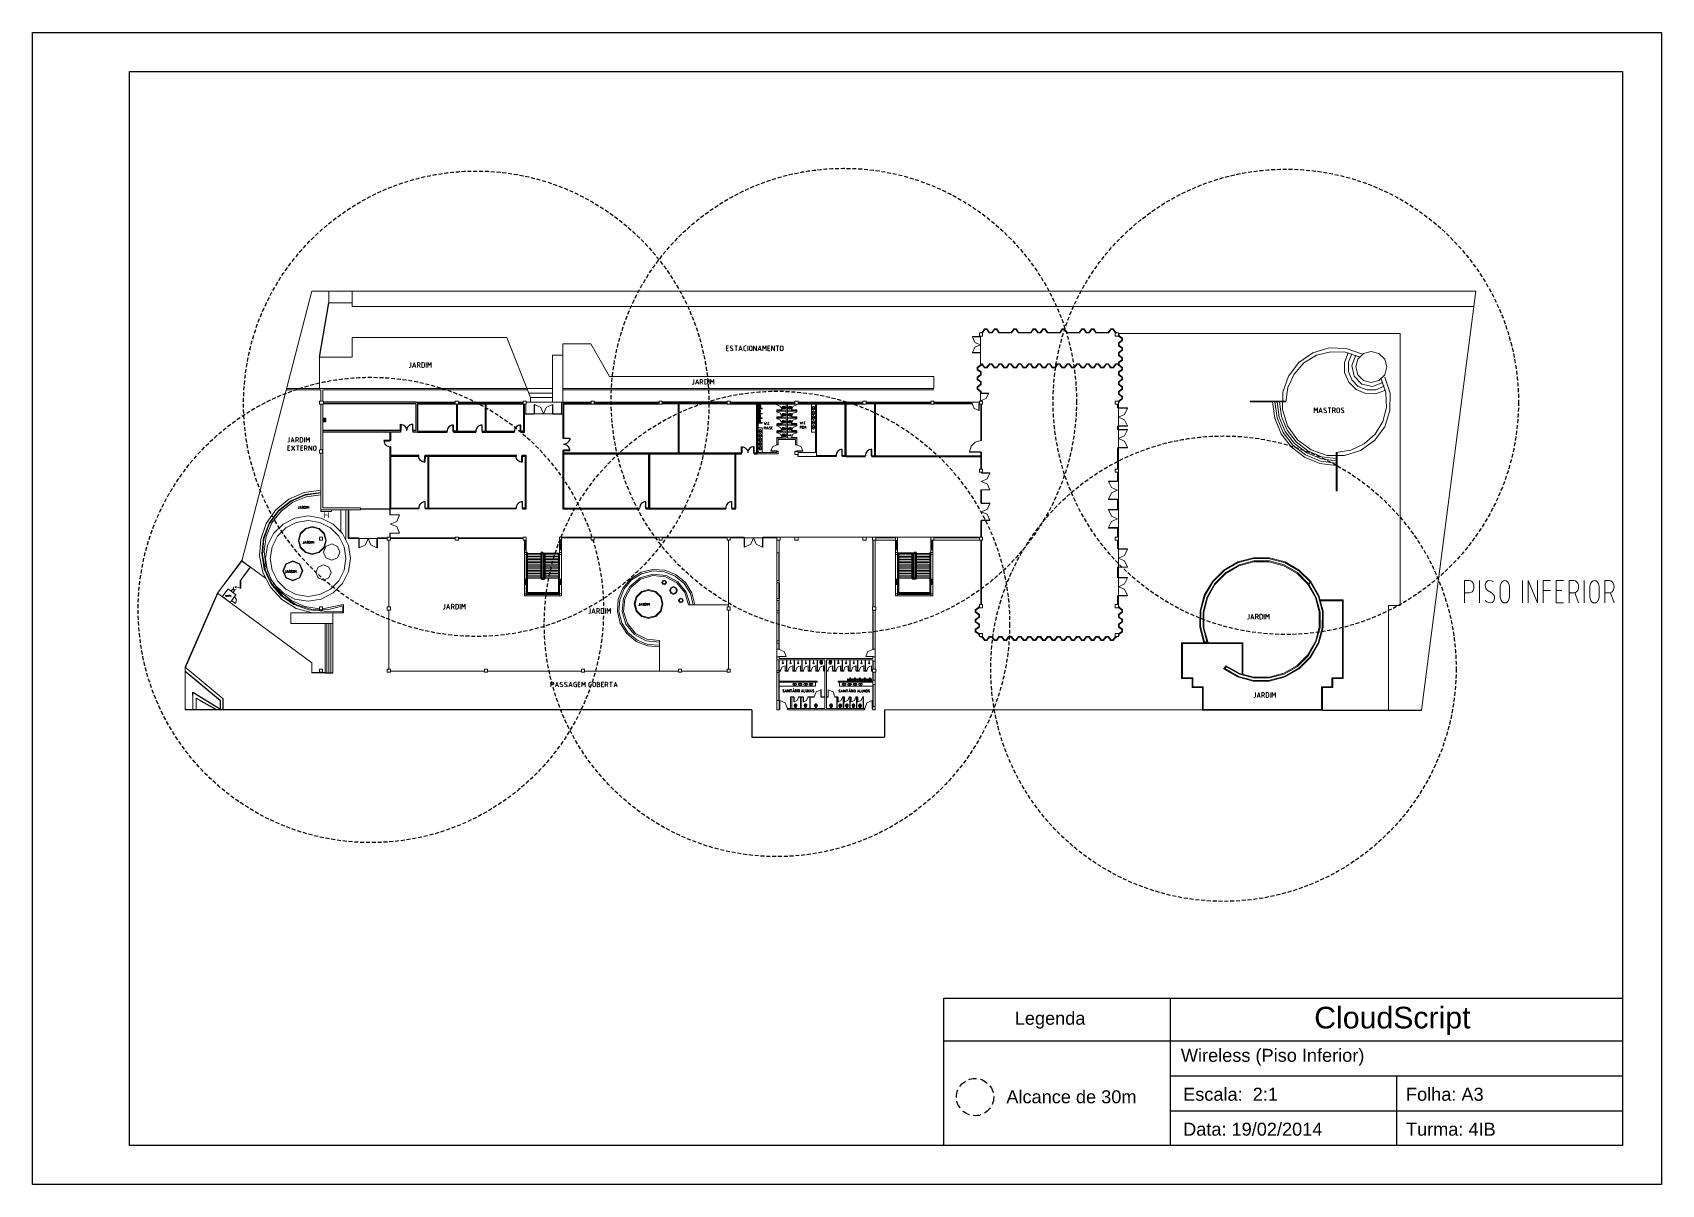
# Paper-space layout 'Layout1' of a CAD drawing. Header units: millimetres. Extents: x -1 to 419, y -1 to 296.
# The model-space entities are those that its viewports show. They can reach past a viewport. Long polylines and large blocks are cut down to what shows.
import ezdxf

# ---------------------------------------------------------------- set-up
doc = ezdxf.new("R2010")
doc.units = ezdxf.units.MM
doc.linetypes.add('JIS_02_2.0', pattern=[3, 2, -1])
doc.layers.add('hide', color=7, linetype='Continuous')
doc.layers.add('wireless', color=1, linetype='Continuous')
doc.layers.get('hide').off()
doc.styles.get("Standard").update_dxf_attribs({"font": 'arial.ttf'})
doc.styles.add('WMF-Arial0', font='arial.ttf')

psp = doc.layouts.get("Layout1")

# ---------------------------------------------------------------- texts
for s, height, p in [('Legenda', 3.349, (252.47, 40.38)), ('CloudScript', 5.5816, (329.68, 39.43)), ('Wireless (Piso Inferior)', 3.3494, (295.3, 30.82)), ('Alcance de 30m', 3.3494, (250.3, 20.13)), ('Escala:  2:1', 3.3494, (295.88, 20.78)), ('Folha: A3', 3.349, (353.34, 20.78)), ('Data: 19/02/2014', 3.3494, (295.88, 11.77)), ('Turma: 4IB', 3.349, (353.34, 11.77))]:
    psp.add_text(s, height=height).set_placement(p)

msp = doc.modelspace()

# ---------------------------------------------------------------- texts
at = {"color": 7, "lineweight": 0, "style": 'WMF-Arial0'}
msp.add_text('H', height=0.701, dxfattribs=at).set_placement((396.58, 840.26))

# ---------------------------------------------------------------- linework, layer by layer
for p, q in [((396.01, 860.99), (397.23, 868)), ((408.46, 855.18), (396.54, 855.18)), ((408.46, 854.98), (396.54, 854.98)), ((408.46, 855.18), (408.66, 855.18)), ((408.46, 854.98), (408.46, 851.53)), ((408.66, 855.03), (408.66, 851.43)), ((413.69, 854.93), (413.69, 851.43)), ((413.79, 854.93), (413.79, 851.43)), ((417.39, 854.98), (417.39, 851.43)), ((417.49, 854.98), (417.49, 851.43)), ((422.37, 851.43), (422.37, 854.93)), ((427.5, 854.93), (427.5, 850.54)), ((442.3, 848.64), (442.3, 854.98)), ((463.82, 848.28), (463.82, 854.93)), ((463.92, 848.28), (463.92, 854.93)), ((467.62, 848.28), (467.62, 854.93)), ((467.72, 848.27), (467.72, 854.93)), ((396.46, 852.67), (396.86, 853.07)), ((396.46, 853.07), (396.86, 852.67)), ((422.47, 851.33), (422.47, 853.63)), ((427.4, 853.63), (427.4, 850.54)), ((406.46, 851.53), (396.46, 851.53)), ((405.14, 851.33), (396.46, 851.33)), ((405.14, 850.23), (405.14, 851.33)), ((406.46, 851.33), (405.24, 851.33)), ((405.24, 850.23), (405.24, 851.33)), ((406.46, 851.53), (406.46, 851.33)), ((408.46, 851.53), (408.06, 851.53)), ((408.06, 851.53), (408.06, 851.33)), ((408.66, 851.33), (408.06, 851.33)), ((408.66, 851.43), (412.49, 851.43)), ((408.66, 851.33), (412.49, 851.33)), ((412.49, 851.33), (412.49, 851.43)), ((413.69, 851.43), (413.29, 851.43)), ((413.29, 851.43), (413.29, 851.33)), ((413.29, 851.43), (413.69, 851.43)), ((413.29, 851.33), (413.84, 851.33)), ((413.79, 851.43), (416.19, 851.43)), ((413.84, 851.33), (416.19, 851.33)), ((416.19, 851.43), (416.19, 851.33)), ((416.99, 851.43), (416.99, 851.33)), ((416.99, 851.43), (417.39, 851.43)), ((416.99, 851.33), (421.17, 851.33)), ((417.49, 851.43), (421.17, 851.43)), ((421.17, 851.33), (421.17, 851.43)), ((422.37, 851.43), (421.97, 851.43)), ((421.97, 851.43), (421.97, 851.33)), ((421.97, 851.43), (422.37, 851.43)), ((421.97, 851.33), (422.47, 851.33)), ((427.4, 850.54), (427.5, 850.54)), ((404.34, 850.23), (404.34, 850.18)), ((405.24, 850.23), (405.14, 850.23)), ((405.14, 841.43), (405.14, 849.43)), ((405.24, 849.43), (405.14, 849.43)), ((405.24, 848.33), (405.24, 849.43)), ((427.5, 848.94), (427.4, 848.94)), ((427.4, 848.94), (427.4, 848.54)), ((427.4, 848.54), (427.4, 841.43)), ((427.5, 848.54), (427.5, 848.94)), ((427.5, 848.94), (427.5, 848.64)), ((427.5, 848.64), (442.3, 848.64)), ((427.5, 848.54), (442.4, 848.54)), ((427.5, 848.54), (427.5, 841.53)), ((438.5, 841.53), (438.5, 848.54)), ((438.6, 841.53), (438.6, 848.54)), ((442.4, 848.54), (450.45, 848.54)), ((449.6, 841.53), (449.6, 848.54)), ((449.7, 841.43), (449.7, 848.54)), ((450.45, 848.54), (450.45, 848.64)), ((452.05, 848.54), (452.05, 848.64)), ((452.05, 848.54), (452.45, 848.54)), ((457.74, 848.18), (457.74, 848.42)), ((405.24, 848.33), (408.84, 848.33)), ((405.24, 841.53), (405.24, 848.23)), ((405.24, 848.23), (408.84, 848.23)), ((408.84, 848.23), (408.84, 848.33)), ((409.64, 848.23), (409.64, 848.33)), ((409.64, 848.33), (413.44, 848.33)), ((409.64, 848.23), (410.04, 848.23)), ((410.04, 841.53), (410.04, 848.23)), ((410.14, 841.53), (410.14, 848.23)), ((410.14, 848.23), (413.44, 848.23)), ((413.44, 848.33), (414.24, 848.33)), ((413.44, 848.23), (414.24, 848.23)), ((414.24, 848.33), (417.44, 848.33)), ((414.64, 848.23), (414.24, 848.23)), ((414.24, 848.23), (421.38, 848.23)), ((417.44, 848.33), (421.38, 848.33)), ((421.38, 848.33), (421.38, 848.23)), ((422.18, 848.23), (422.18, 848.33)), ((422.18, 848.33), (422.69, 848.33)), ((422.59, 848.23), (422.18, 848.23)), ((422.18, 848.23), (422.59, 848.23)), ((422.59, 841.53), (422.59, 848.33)), ((422.69, 841.43), (422.69, 848.33)), ((462.62, 848.28), (460.12, 848.28)), ((462.62, 848.18), (460.12, 848.18)), ((462.62, 848.28), (462.62, 848.18)), ((463.82, 848.28), (463.42, 848.28)), ((463.42, 848.28), (463.42, 848.18)), ((463.92, 848.18), (463.42, 848.18)), ((463.92, 848.28), (466.42, 848.27)), ((463.92, 848.18), (466.42, 848.17)), ((467.22, 848.27), (467.62, 848.27)), ((467.22, 848.17), (467.72, 848.17)), ((467.72, 848.27), (481.31, 848.26)), ((467.72, 848.17), (481.31, 848.16)), ((475.72, 848.22), (481.31, 848.21)), ((408.84, 841.43), (405.14, 841.43)), ((405.24, 841.53), (408.84, 841.53)), ((408.84, 841.43), (408.84, 841.53)), ((409.64, 841.53), (409.64, 841.43)), ((409.64, 841.53), (410.04, 841.53)), ((410.14, 841.53), (421.39, 841.53)), ((410.14, 841.48), (420.19, 841.48)), ((420.19, 841.53), (420.19, 841.43)), ((421.39, 841.43), (421.39, 841.53)), ((422.59, 841.53), (422.19, 841.53)), ((422.19, 841.53), (422.19, 841.43)), ((422.19, 841.53), (422.59, 841.53)), ((422.19, 841.43), (422.69, 841.43)), ((427.4, 841.43), (437.3, 841.43)), ((427.5, 841.53), (437.3, 841.53)), ((437.3, 841.43), (437.3, 841.53)), ((438.5, 841.53), (438.1, 841.53)), ((438.1, 841.53), (438.1, 841.43)), ((438.1, 841.53), (448.4, 841.53)), ((438.1, 841.43), (448.4, 841.43)), ((448.4, 841.43), (448.4, 841.53)), ((449.2, 841.53), (449.6, 841.53)), ((449.2, 841.53), (449.2, 841.43)), ((449.2, 841.43), (449.7, 841.43)), ((455.26, 831.87), (455.26, 829.85)), ((455.31, 831.87), (455.31, 829.85)), ((382.9, 830.55), (378.69, 821)), ((382.9, 830.55), (378.72, 820.99)), ((383.27, 816.69), (378.69, 820.45)), ((396.74, 820.29), (395.02, 820.29)), ((396.74, 820.29), (397.74, 820.29)), ((379.71, 817.35), (379.71, 817.78)), ((379.71, 817.78), (383.27, 815.61)), ((380.13, 817.03), (382.78, 815.5)), ((383.59, 815.5), (383.59, 816.94)), ((451.75, 815.5), (378.7, 815.5)), ((383.27, 815.61), (383.27, 816.69)), ((451.75, 815.5), (451.75, 811.98)), ((468.87, 815.5), (468.87, 811.99)), ((525.33, 815.47), (538.11, 815.47)), ((451.75, 811.98), (468.86, 811.98))]:
    msp.add_line(p, q)
at = {"color": 7, "lineweight": 0}
for points in [[(395.06, 869.51), (386.08, 834.84)], [(545.11, 869.51), (395.06, 869.51)], [(397.23, 869.51), (397.23, 868), (400.23, 868), (400.23, 869.51)], [(400.23, 867.5), (400.23, 869.51)], [(545.11, 869.51), (538.11, 815.47)], [(544.85, 867.5), (400.23, 867.5)], [(420.19, 863.5), (400.23, 863.5)], [(400.23, 860.99), (400.23, 863.5)], [(423.22, 855.77), (420.19, 863.5)], [(480.22, 863.61), (481.27, 863.61), (481.27, 863.65), (480.22, 863.65), (480.22, 863.61), (480.22, 863.61)], [(480.22, 863.61), (480.54, 862.89), (481.27, 862.59)], [(481.11, 863.7), (481.51, 863.7), (481.51, 864.1), (481.11, 864.1), (481.11, 863.7), (481.11, 863.7)], [(481.27, 860.14), (481.27, 863.7)], [(481.27, 863.65), (481.32, 863.65), (481.32, 863.7), (481.27, 863.7), (481.27, 863.65), (481.27, 863.65)], [(482.37, 864.1), (482.56, 864.1), (482.56, 864.17), (482.41, 864.17), (482.08, 864.62), (481.78, 864.62), (481.46, 864.17), (481.31, 864.17), (481.31, 864.1), (481.5, 864.1), (481.82, 864.55), (482.05, 864.55), (482.37, 864.1), (482.37, 864.1)], [(483.62, 864.1), (483.81, 864.1), (483.81, 864.17), (483.66, 864.17), (483.34, 864.62), (483.04, 864.62), (482.71, 864.17), (482.56, 864.17), (482.56, 864.1), (482.75, 864.1), (483.07, 864.55), (483.3, 864.55), (483.62, 864.1), (483.62, 864.1)], [(483.81, 864.1), (485.06, 864.1), (485.06, 864.17), (483.81, 864.17), (483.81, 864.1), (483.81, 864.1)], [(483.81, 864.15), (485.06, 864.15)], [(483.81, 864.12), (485.06, 864.12)], [(486.13, 864.1), (486.32, 864.1), (486.32, 864.17), (486.17, 864.17), (485.84, 864.62), (485.54, 864.62), (485.22, 864.17), (485.06, 864.17), (485.06, 864.1), (485.25, 864.1), (485.58, 864.55), (485.8, 864.55), (486.13, 864.1), (486.13, 864.1)], [(486.32, 864.1), (487.57, 864.1), (487.57, 864.17), (486.32, 864.17), (486.32, 864.1), (486.32, 864.1)], [(486.32, 864.15), (487.57, 864.15)], [(486.32, 864.12), (487.57, 864.12)], [(488.62, 864.1), (488.81, 864.1), (488.81, 864.17), (488.67, 864.17), (488.35, 864.62), (488.05, 864.62), (487.72, 864.17), (487.57, 864.17), (487.57, 864.1), (487.76, 864.1), (488.08, 864.55), (488.3, 864.55), (488.62, 864.1), (488.62, 864.1)], [(489.87, 864.1), (490.06, 864.1), (490.06, 864.17), (489.91, 864.17), (489.59, 864.62), (489.29, 864.62), (488.96, 864.17), (488.81, 864.17), (488.81, 864.1), (489.01, 864.1), (489.34, 864.55), (489.55, 864.55), (489.87, 864.1), (489.87, 864.1)], [(490.06, 864.1), (491.31, 864.1), (491.31, 864.17), (490.06, 864.17), (490.06, 864.1), (490.06, 864.1)], [(490.06, 864.15), (491.31, 864.15)], [(490.06, 864.12), (491.31, 864.12)], [(492.38, 864.1), (492.57, 864.1), (492.57, 864.17), (492.42, 864.17), (492.09, 864.62), (491.79, 864.62), (491.46, 864.17), (491.31, 864.17), (491.31, 864.1), (491.5, 864.1), (491.83, 864.55), (492.05, 864.55), (492.38, 864.1), (492.38, 864.1)], [(492.57, 864.1), (493.82, 864.1), (493.82, 864.17), (492.57, 864.17), (492.57, 864.1), (492.57, 864.1)], [(492.57, 864.15), (493.82, 864.15)], [(492.57, 864.12), (493.82, 864.12)], [(494.88, 864.1), (495.07, 864.1), (495.07, 864.17), (494.92, 864.17), (494.6, 864.62), (494.3, 864.62), (493.97, 864.17), (493.82, 864.17), (493.82, 864.1), (494.01, 864.1), (494.33, 864.55), (494.56, 864.55), (494.88, 864.1), (494.88, 864.1)], [(496.14, 864.1), (496.32, 864.1), (496.32, 864.17), (496.17, 864.17), (495.85, 864.62), (495.55, 864.62), (495.22, 864.17), (495.07, 864.17), (495.07, 864.1), (495.26, 864.1), (495.59, 864.55), (495.81, 864.55), (496.14, 864.1), (496.14, 864.1)], [(496.32, 864.1), (497.58, 864.1), (497.58, 864.17), (496.32, 864.17), (496.32, 864.1), (496.32, 864.1)], [(496.32, 864.15), (497.58, 864.15)], [(496.32, 864.12), (497.58, 864.12)], [(498.64, 864.1), (498.83, 864.1), (498.83, 864.17), (498.68, 864.17), (498.35, 864.62), (498.05, 864.62), (497.73, 864.17), (497.58, 864.17), (497.58, 864.1), (497.76, 864.1), (498.09, 864.55), (498.32, 864.55), (498.64, 864.1), (498.64, 864.1)], [(498.63, 863.7), (499.03, 863.7), (499.03, 864.1), (498.63, 864.1), (498.63, 863.7), (498.63, 863.7)], [(499.03, 864.05), (535.35, 864.05)], [(499.03, 862.83), (499.03, 862.64), (499.11, 862.64), (499.11, 862.79), (499.56, 863.12), (499.56, 863.42), (499.11, 863.75), (499.11, 863.9), (499.03, 863.9), (499.03, 863.71), (499.48, 863.38), (499.48, 863.16), (499.03, 862.83), (499.03, 862.83)], [(535.35, 864.05), (535.35, 828.98)], [(426.06, 855.18), (426.06, 861.22)], [(426.06, 861.22), (427.4, 861.22)], [(427.4, 862.72), (431.03, 862.72)], [(427.4, 855.18), (427.4, 862.72)], [(431.03, 862.72), (433.4, 858.47)], [(448.78, 861.79), (448.5, 861.79), (448.5, 862.43), (448.78, 862.43)], [(448.71, 862.14), (448.5, 862.14)], [(449.31, 862.39), (449.13, 862.43), (449.02, 862.38), (448.99, 862.26), (449.07, 862.17), (449.27, 862.07)], [(448.99, 861.87), (449.21, 861.79)], [(449.21, 861.79), (449.31, 861.85), (449.34, 861.97), (449.27, 862.07)], [(449.56, 862.43), (449.91, 862.43)], [(449.73, 861.79), (449.73, 862.43)], [(450.11, 861.79), (450.32, 862.43), (450.53, 861.79)], [(450.47, 861.97), (450.17, 861.97)], [(450.9, 862.43), (450.78, 862.38), (450.75, 862.27)], [(450.75, 861.95), (450.75, 862.27)], [(450.75, 861.95), (450.78, 861.84), (450.9, 861.79)], [(450.9, 862.43), (451.02, 862.43)], [(451.02, 861.79), (450.9, 861.79)], [(451.24, 861.79), (451.24, 862.43)], [(451.8, 862.26), (451.74, 862.38), (451.62, 862.43), (451.5, 862.38), (451.45, 862.26)], [(451.45, 861.97), (451.45, 862.26)], [(451.45, 861.97), (451.5, 861.85), (451.62, 861.79), (451.74, 861.85), (451.8, 861.97)], [(451.8, 862.26), (451.8, 861.97)], [(452, 861.79), (452, 862.43), (452.35, 861.79), (452.35, 862.43)], [(452.56, 861.79), (452.78, 862.43), (452.99, 861.79)], [(452.93, 861.97), (452.63, 861.97)], [(453.19, 861.79), (453.19, 862.43), (453.4, 862.08), (453.61, 862.43), (453.61, 861.79)], [(454.1, 861.79), (453.83, 861.79), (453.83, 862.43), (454.1, 862.43)], [(454.04, 862.14), (453.83, 862.14)], [(454.32, 861.79), (454.32, 862.43), (454.67, 861.79), (454.67, 862.43)], [(454.88, 862.43), (455.23, 862.43)], [(455.06, 861.79), (455.06, 862.43)], [(455.79, 862.26), (455.73, 862.38), (455.62, 862.43), (455.49, 862.38), (455.44, 862.26)], [(455.44, 861.97), (455.44, 862.26)], [(455.44, 861.97), (455.49, 861.85), (455.62, 861.79), (455.73, 861.85), (455.79, 861.97)], [(455.79, 862.26), (455.79, 861.97)], [(481.27, 862.59), (480.54, 862.29), (480.22, 861.58)], [(480.22, 861.54), (481.27, 861.54), (481.27, 861.58), (480.22, 861.58), (480.22, 861.54), (480.22, 861.54)], [(499.03, 861.58), (499.03, 861.39), (499.11, 861.39), (499.11, 861.54), (499.56, 861.87), (499.56, 862.17), (499.11, 862.49), (499.11, 862.64), (499.03, 862.64), (499.03, 862.46), (499.48, 862.13), (499.48, 861.9), (499.03, 861.58), (499.03, 861.58)], [(499.03, 860.33), (499.03, 860.14), (499.11, 860.14), (499.11, 860.29), (499.56, 860.61), (499.56, 860.91), (499.11, 861.24), (499.11, 861.39), (499.03, 861.39), (499.03, 861.2), (499.48, 860.88), (499.48, 860.65), (499.03, 860.33), (499.03, 860.33)], [(530.49, 861.38), (528.41, 862.12), (526.21, 862.18), (524.09, 861.54), (522.28, 860.29), (520.95, 858.54), (520.22, 856.46), (520.18, 854.25), (520.82, 852.14), (522.1, 850.33), (523.87, 849.02), (525.96, 848.3), (528.16, 848.29), (530.25, 848.95), (532.06, 850.23), (533.36, 852.02), (534.04, 854.11), (534.05, 856.32), (533.36, 858.42)], [(530.09, 861.02), (528.3, 861.63), (526.41, 861.69), (524.58, 861.22), (522.95, 860.23), (521.7, 858.81), (520.89, 857.09), (520.61, 855.22)], [(528.64, 861.55), (528.18, 860.31), (528.2, 858.99), (528.73, 857.76), (529.67, 856.82), (530.88, 856.29), (532.21, 856.27), (533.45, 856.73)], [(529.14, 861.42), (528.68, 860.33), (528.68, 859.15), (529.13, 858.06), (529.95, 857.22), (531.04, 856.77), (532.22, 856.78), (533.31, 857.23)], [(529.63, 861.23), (529.13, 859.91), (529.43, 858.52), (530.43, 857.52), (531.81, 857.22), (533.14, 857.72)], [(533.62, 859.73), (533.36, 860.73), (532.62, 861.45), (531.62, 861.73), (530.62, 861.45), (529.89, 860.73), (529.63, 859.73), (529.89, 858.72), (530.62, 857.98), (531.62, 857.72), (532.62, 857.98), (533.36, 858.72), (533.62, 859.73), (533.62, 859.73)], [(396.01, 856.96), (396.01, 860.99)], [(396.01, 860.99), (400.23, 860.99)], [(407.61, 859.66), (407.69, 859.66), (407.79, 859.7), (407.82, 859.8), (407.82, 860.29)], [(408.04, 859.66), (408.25, 860.29), (408.46, 859.66)], [(408.4, 859.84), (408.1, 859.84)], [(408.66, 859.66), (408.66, 860.29), (408.84, 860.29)], [(408.84, 859.94), (408.66, 859.94)], [(408.84, 859.94), (408.96, 859.99), (409.01, 860.11), (408.96, 860.24), (408.84, 860.29)], [(408.88, 859.94), (409.01, 859.66)], [(409.23, 859.66), (409.39, 859.66), (409.53, 859.71), (409.58, 859.85), (409.58, 860.1), (409.53, 860.23), (409.39, 860.29), (409.23, 860.29), (409.23, 859.66), (409.23, 859.66)], [(409.79, 859.66), (409.79, 860.29)], [(410, 859.66), (410, 860.29), (410.2, 859.94), (410.42, 860.29), (410.42, 859.66)], [(481.34, 859.07), (481.34, 858.89), (481.27, 858.89), (481.27, 859.04), (480.82, 859.36), (480.82, 859.66), (481.27, 859.99), (481.27, 860.14), (481.34, 860.14), (481.34, 859.95), (480.89, 859.62), (480.89, 859.4), (481.34, 859.07), (481.34, 859.07)], [(481.75, 859.61), (481.93, 859.61), (481.93, 859.69), (481.78, 859.69), (481.46, 860.14), (481.34, 860.14)], [(481.34, 860.06), (481.42, 860.06), (481.75, 859.61)], [(483, 859.61), (483.19, 859.61), (483.19, 859.69), (483.04, 859.69), (482.71, 860.14), (482.41, 860.14), (482.08, 859.69), (481.93, 859.69), (481.93, 859.61), (482.12, 859.61), (482.45, 860.06), (482.67, 860.06), (483, 859.61), (483, 859.61)], [(484.25, 859.61), (484.44, 859.61), (484.44, 859.69), (484.29, 859.69), (483.96, 860.14), (483.66, 860.14), (483.34, 859.69), (483.19, 859.69), (483.19, 859.61), (483.37, 859.61), (483.7, 860.06), (483.92, 860.06), (484.25, 859.61), (484.25, 859.61)], [(485.5, 859.61), (485.69, 859.61), (485.69, 859.69), (485.54, 859.69), (485.22, 860.14), (484.91, 860.14), (484.59, 859.69), (484.44, 859.69), (484.44, 859.61), (484.63, 859.61), (484.95, 860.06), (485.18, 860.06), (485.5, 859.61), (485.5, 859.61)], [(486.76, 859.61), (486.94, 859.61), (486.94, 859.69), (486.79, 859.69), (486.47, 860.14), (486.17, 860.14), (485.84, 859.69), (485.69, 859.69), (485.69, 859.61), (485.88, 859.61), (486.2, 860.06), (486.43, 860.06), (486.76, 859.61), (486.76, 859.61)], [(488, 859.61), (488.2, 859.61), (488.2, 859.69), (488.05, 859.69), (487.72, 860.14), (487.42, 860.14), (487.09, 859.69), (486.94, 859.69), (486.94, 859.61), (487.13, 859.61), (487.46, 860.06), (487.68, 860.06), (488, 859.61), (488, 859.61)], [(489.25, 859.61), (489.44, 859.61), (489.44, 859.69), (489.29, 859.69), (488.96, 860.14), (488.67, 860.14), (488.35, 859.69), (488.2, 859.69), (488.2, 859.61), (488.38, 859.61), (488.71, 860.06), (488.92, 860.06), (489.25, 859.61), (489.25, 859.61)], [(490.5, 859.61), (490.69, 859.61), (490.69, 859.69), (490.54, 859.69), (490.21, 860.14), (489.91, 860.14), (489.59, 859.69), (489.44, 859.69), (489.44, 859.61), (489.64, 859.61), (489.95, 860.06), (490.17, 860.06), (490.5, 859.61), (490.5, 859.61)], [(491.75, 859.61), (491.94, 859.61), (491.94, 859.69), (491.79, 859.69), (491.46, 860.14), (491.16, 860.14), (490.84, 859.69), (490.69, 859.69), (490.69, 859.61), (490.88, 859.61), (491.2, 860.06), (491.43, 860.06), (491.75, 859.61), (491.75, 859.61)], [(493.01, 859.61), (493.19, 859.61), (493.19, 859.69), (493.04, 859.69), (492.72, 860.14), (492.42, 860.14), (492.09, 859.69), (491.94, 859.69), (491.94, 859.61), (492.13, 859.61), (492.45, 860.06), (492.68, 860.06), (493.01, 859.61), (493.01, 859.61)], [(494.26, 859.61), (494.45, 859.61), (494.45, 859.69), (494.3, 859.69), (493.97, 860.14), (493.67, 860.14), (493.34, 859.69), (493.19, 859.69), (493.19, 859.61), (493.38, 859.61), (493.71, 860.06), (493.93, 860.06), (494.26, 859.61), (494.26, 859.61)], [(495.51, 859.61), (495.7, 859.61), (495.7, 859.69), (495.55, 859.69), (495.22, 860.14), (494.92, 860.14), (494.6, 859.69), (494.45, 859.69), (494.45, 859.61), (494.63, 859.61), (494.96, 860.06), (495.18, 860.06), (495.51, 859.61), (495.51, 859.61)], [(496.76, 859.61), (496.95, 859.61), (496.95, 859.69), (496.8, 859.69), (496.47, 860.14), (496.17, 860.14), (495.85, 859.69), (495.7, 859.69), (495.7, 859.61), (495.89, 859.61), (496.21, 860.06), (496.44, 860.06), (496.76, 859.61), (496.76, 859.61)], [(498.02, 859.61), (498.2, 859.61), (498.2, 859.69), (498.05, 859.69), (497.73, 860.14), (497.43, 860.14), (497.1, 859.69), (496.95, 859.69), (496.95, 859.61), (497.14, 859.61), (497.46, 860.06), (497.69, 860.06), (498.02, 859.61), (498.02, 859.61)], [(499.03, 860.06), (498.98, 860.14), (498.68, 860.14), (498.35, 859.69), (498.2, 859.69), (498.2, 859.61), (498.39, 859.61), (498.72, 860.06), (498.94, 860.06), (499.03, 859.94)], [(499.03, 859.07), (499.03, 858.89), (499.11, 858.89), (499.11, 859.04), (499.56, 859.36), (499.56, 859.66), (499.11, 859.99), (499.11, 860.14), (499.03, 860.14), (499.03, 859.95), (499.48, 859.62), (499.48, 859.4), (499.03, 859.07), (499.03, 859.07)], [(422.69, 856.96), (391.8, 856.96)], [(426.06, 856.96), (422.69, 856.96)], [(475.25, 856.96), (427.4, 856.96)], [(433.4, 858.47), (475.25, 858.47)], [(444.07, 857.48), (444.15, 857.48), (444.25, 857.52), (444.28, 857.62), (444.28, 858.12)], [(444.5, 857.48), (444.71, 858.12), (444.92, 857.48)], [(444.86, 857.66), (444.56, 857.66)], [(445.12, 857.48), (445.12, 858.12), (445.3, 858.12)], [(445.3, 857.77), (445.12, 857.77)], [(445.3, 857.77), (445.42, 857.82), (445.47, 857.95), (445.42, 858.06), (445.3, 858.12)], [(445.34, 857.77), (445.47, 857.48)], [(445.69, 857.48), (445.85, 857.48), (445.99, 857.55), (446.04, 857.68), (446.04, 857.92), (445.99, 858.06), (445.85, 858.12), (445.69, 858.12), (445.69, 857.48), (445.69, 857.48)], [(446.25, 857.48), (446.25, 858.12)], [(446.46, 857.48), (446.46, 858.12), (446.66, 857.77), (446.88, 858.12), (446.88, 857.48)], [(475.25, 856.96), (475.25, 858.47)], [(481.34, 857.82), (481.34, 857.63), (481.27, 857.63), (481.27, 857.78), (480.82, 858.11), (480.82, 858.41), (481.27, 858.74), (481.27, 858.89), (481.34, 858.89), (481.34, 858.7), (480.89, 858.37), (480.89, 858.15), (481.34, 857.82), (481.34, 857.82)], [(481.34, 856.57), (481.34, 856.38), (481.27, 856.38), (481.27, 856.53), (480.82, 856.86), (480.82, 857.16), (481.27, 857.48), (481.27, 857.63), (481.34, 857.63), (481.34, 857.45), (480.89, 857.12), (480.89, 856.89), (481.34, 856.57), (481.34, 856.57)], [(499.03, 857.82), (499.03, 857.63), (499.11, 857.63), (499.11, 857.78), (499.56, 858.11), (499.56, 858.41), (499.11, 858.74), (499.11, 858.89), (499.03, 858.89), (499.03, 858.7), (499.48, 858.37), (499.48, 858.15), (499.03, 857.82), (499.03, 857.82)], [(499.03, 856.57), (499.03, 856.38), (499.11, 856.38), (499.11, 856.53), (499.56, 856.86), (499.56, 857.16), (499.11, 857.48), (499.11, 857.63), (499.03, 857.63), (499.03, 857.45), (499.48, 857.12), (499.48, 856.89), (499.03, 856.57), (499.03, 856.57)], [(527.12, 848.7), (528.99, 848.98), (530.71, 849.79), (532.12, 851.06), (533.11, 852.67), (533.59, 854.5), (533.52, 856.39), (532.91, 858.18)], [(396.21, 856.76), (391.75, 856.76)], [(396.01, 854.93), (396.54, 854.93), (396.54, 855.33), (396.01, 855.33), (396.01, 854.93), (396.01, 854.93)], [(396.21, 856.76), (396.21, 855.33)], [(396.21, 854.93), (396.21, 849.02)], [(396.46, 856.76), (396.46, 855.33)], [(422.83, 856.76), (396.46, 856.76)], [(396.46, 854.93), (396.46, 841.55)], [(408.66, 855.18), (413.54, 855.18)], [(408.66, 855.03), (413.54, 855.03)], [(408.66, 854.98), (413.54, 854.98)], [(408.66, 854.93), (413.54, 854.93)], [(408.74, 854.98), (408.74, 855.03)], [(409.98, 854.98), (409.98, 855.03)], [(411.23, 854.98), (411.23, 855.03)], [(412.48, 854.98), (412.48, 855.03)], [(413.54, 854.93), (413.94, 854.93), (413.94, 855.33), (413.54, 855.33), (413.54, 854.93), (413.54, 854.93)], [(413.94, 855.18), (422.29, 855.18)], [(413.94, 855.03), (422.29, 855.03)], [(413.94, 854.98), (422.29, 854.98)], [(413.94, 854.93), (422.29, 854.93)], [(414.99, 854.98), (414.99, 855.03)], [(416.24, 854.98), (416.24, 855.03)], [(417.49, 854.98), (417.49, 855.03)], [(418.73, 854.98), (418.73, 855.03)], [(419.99, 854.98), (419.99, 855.03)], [(421.24, 854.98), (421.24, 855.03)], [(422.29, 854.93), (422.69, 854.93), (422.69, 855.33), (422.29, 855.33), (422.29, 854.93), (422.29, 854.93)], [(422.47, 854.93), (422.47, 853.63), (423.66, 853.63)], [(422.62, 854.93), (422.62, 853.63)], [(427.25, 855.18), (422.69, 855.18)], [(426.06, 856.36), (422.98, 856.36)], [(426.06, 855.77), (423.22, 855.77)], [(423.22, 855.77), (423.22, 855.18)], [(423.71, 854.88), (423.74, 854.88), (423.74, 853.68), (423.71, 853.68), (423.71, 854.88), (423.71, 854.88)], [(424.91, 853.68), (424.57, 854.51), (423.74, 854.88)], [(426.09, 854.88), (425.25, 854.5), (424.91, 853.68)], [(426.09, 854.88), (426.11, 854.88), (426.11, 853.68), (426.09, 853.68), (426.09, 854.88), (426.09, 854.88)], [(427.25, 853.63), (427.25, 855.18)], [(427.4, 855.18), (427.25, 855.18)], [(475.25, 856.76), (427.4, 856.76)], [(431.06, 855.18), (427.4, 855.18)], [(427.4, 853.63), (427.4, 855.18)], [(431.06, 855.03), (427.4, 855.03)], [(431.06, 854.98), (427.4, 854.98)], [(431.06, 854.93), (427.4, 854.93)], [(428.75, 854.98), (428.75, 855.03)], [(430.01, 854.98), (430.01, 855.03)], [(431.06, 854.93), (431.46, 854.93), (431.46, 855.33), (431.06, 855.33), (431.06, 854.93), (431.06, 854.93)], [(439.81, 855.18), (431.46, 855.18)], [(439.81, 855.03), (431.46, 855.03)], [(439.81, 854.98), (431.46, 854.98)], [(439.81, 854.93), (431.46, 854.93)], [(432.5, 854.98), (432.5, 855.03)], [(433.75, 854.98), (433.75, 855.03)], [(435, 854.98), (435, 855.03)], [(436.26, 854.98), (436.26, 855.03)], [(437.51, 854.98), (437.51, 855.03)], [(438.76, 854.98), (438.76, 855.03)], [(439.81, 854.93), (440.21, 854.93), (440.21, 855.33), (439.81, 855.33), (439.81, 854.93), (439.81, 854.93)], [(440.21, 855.23), (448.57, 855.23)], [(440.21, 855.18), (448.57, 855.18)], [(440.21, 855.03), (448.57, 855.03)], [(440.21, 854.98), (448.57, 854.98)], [(441.27, 854.98), (441.27, 855.03)], [(442.4, 854.98), (442.4, 848.64), (450.45, 848.64)], [(442.52, 854.98), (442.52, 855.03)], [(443.77, 854.98), (443.77, 855.03)], [(445.02, 854.98), (445.02, 855.03)], [(446.26, 854.98), (446.26, 855.03)], [(447.52, 854.98), (447.52, 855.03)], [(448.57, 854.93), (448.97, 854.93), (448.97, 855.33), (448.57, 855.33), (448.57, 854.93), (448.57, 854.93)], [(448.97, 855.18), (457.33, 855.18)], [(448.97, 855.03), (452.45, 855.03)], [(448.97, 854.98), (452.45, 854.98)], [(448.97, 854.93), (452.45, 854.93)], [(450.02, 854.98), (450.02, 855.03)], [(451.27, 854.98), (451.27, 855.03)], [(452.05, 848.64), (452.35, 848.64), (452.35, 854.93)], [(452.45, 848.54), (452.45, 855.18)], [(452.6, 848.69), (452.6, 855.18)], [(452.6, 855.03), (457.33, 855.03)], [(452.6, 854.98), (457.33, 854.98)], [(452.6, 854.93), (453.1, 854.93)], [(452.63, 854.93), (457.33, 854.93)], [(452.81, 854.84), (452.71, 854.85), (452.63, 854.78)], [(452.63, 854.55), (452.63, 854.67), (452.63, 854.78)], [(452.63, 854.74), (452.65, 854.72), (452.66, 854.7), (452.66, 854.69)], [(452.63, 854.72), (452.65, 854.72)], [(452.65, 854.7), (452.65, 854.72)], [(452.65, 854.7), (452.65, 854.69)], [(452.7, 854.77), (452.69, 854.68)], [(452.75, 854.83), (452.7, 854.77)], [(452.73, 854.74), (452.71, 854.67)], [(452.78, 854.8), (452.73, 854.74)], [(452.84, 854.84), (452.79, 854.84), (452.75, 854.83)], [(452.83, 854.8), (452.8, 854.82), (452.78, 854.8)], [(452.79, 854.51), (452.81, 854.51), (452.89, 854.58), (452.9, 854.67), (452.89, 854.74), (452.81, 854.8), (452.79, 854.8)], [(452.88, 854.79), (452.81, 854.84)], [(452.85, 854.75), (452.83, 854.8)], [(452.88, 854.67), (452.85, 854.75)], [(452.9, 854.77), (452.88, 854.79)], [(452.91, 854.74), (452.9, 854.77)], [(452.91, 854.7), (452.91, 854.74)], [(452.91, 854.67), (452.91, 854.7)], [(454.72, 854.93), (453.73, 854.93)], [(453.78, 854.98), (453.78, 855.03)], [(455.06, 854.87), (455.01, 854.87), (455.01, 854.93), (455.06, 854.93), (455.06, 854.87), (455.06, 854.87)], [(455.01, 854.87), (455.01, 854.93)], [(455.06, 854.82), (455.01, 854.82), (455.01, 854.87), (455.06, 854.87), (455.06, 854.82), (455.06, 854.82)], [(455.03, 854.98), (455.03, 855.03)], [(455.06, 854.87), (455.06, 854.93)], [(455.67, 854.21), (455.48, 854.64), (455.06, 854.82)], [(456.04, 854.93), (456.19, 854.93)], [(456.21, 850.52), (456.21, 854.93)], [(456.28, 854.98), (456.28, 855.03)], [(456.36, 850.52), (456.36, 854.93)], [(457.51, 854.82), (457.07, 854.64), (456.88, 854.21)], [(457.33, 854.93), (457.74, 854.93), (457.74, 855.33), (457.33, 855.33), (457.33, 854.93), (457.33, 854.93)], [(457.51, 854.87), (457.56, 854.87), (457.56, 854.93), (457.51, 854.93), (457.51, 854.87), (457.51, 854.87)], [(457.51, 854.87), (457.51, 854.93)], [(457.51, 854.82), (457.56, 854.82), (457.56, 854.87), (457.51, 854.87), (457.51, 854.82), (457.51, 854.82)], [(457.56, 854.87), (457.56, 854.93)], [(457.74, 855.18), (466.09, 855.18)], [(457.74, 855.03), (466.09, 855.03)], [(457.74, 854.98), (466.09, 854.98)], [(457.74, 854.93), (466.09, 854.93)], [(457.74, 848.18), (460.12, 848.18), (460.12, 854.93)], [(458.79, 854.98), (458.79, 855.03)], [(459.45, 854.93), (459.45, 851.32)], [(459.96, 848.69), (459.96, 854.93)], [(459.96, 854.93), (460.12, 854.93)], [(460.04, 854.98), (460.04, 855.03)], [(461.28, 854.98), (461.28, 855.03)], [(462.53, 854.98), (462.53, 855.03)], [(463.71, 854.93), (463.86, 854.93)], [(463.78, 854.98), (463.78, 855.03)], [(464.9, 854.93), (465.05, 854.93)], [(465.04, 854.98), (465.04, 855.03)], [(465.09, 854.93), (465.24, 854.93)], [(466.09, 854.93), (466.49, 854.93), (466.49, 855.33), (466.09, 855.33), (466.09, 854.93), (466.09, 854.93)], [(466.49, 855.18), (474.84, 855.18)], [(466.49, 855.03), (474.84, 855.03)], [(466.49, 854.98), (474.84, 854.98)], [(467.54, 854.98), (467.54, 855.03)], [(468.79, 854.98), (468.79, 855.03)], [(470.05, 854.98), (470.05, 855.03)], [(471.3, 854.98), (471.3, 855.03)], [(472.55, 854.98), (472.55, 855.03)], [(473.8, 854.98), (473.8, 855.03)], [(474.84, 854.93), (475.25, 854.93), (475.25, 855.33), (474.84, 855.33), (474.84, 854.93), (474.84, 854.93)], [(475.25, 855.18), (481.11, 855.18)], [(475.25, 855.03), (480.13, 855.03)], [(475.25, 854.98), (480.13, 854.98)], [(476.3, 854.98), (476.3, 855.03)], [(477.55, 854.98), (477.55, 855.03)], [(478.8, 854.98), (478.8, 855.03)], [(480.05, 854.98), (480.05, 855.03)], [(480.13, 854.93), (480.13, 855.18)], [(480.13, 854.98), (480.18, 854.98), (480.18, 855.03), (480.13, 855.03), (480.13, 854.98), (480.13, 854.98)], [(480.18, 854.98), (480.43, 854.36), (481.03, 854.1)], [(481.03, 854.1), (481.06, 854.1), (481.06, 854.98), (481.03, 854.98), (481.03, 854.1), (481.03, 854.1)], [(481.06, 854.98), (481.11, 854.98), (481.11, 855.03), (481.06, 855.03), (481.06, 854.98), (481.06, 854.98)], [(481.11, 854.93), (481.51, 854.93), (481.51, 855.33), (481.11, 855.33), (481.11, 854.93), (481.11, 854.93)], [(481.27, 856.38), (481.27, 855.33)], [(481.28, 856.33), (481.33, 856.33), (481.33, 856.38), (481.28, 856.38), (481.28, 856.33), (481.28, 856.33)], [(481.28, 855.33), (481.33, 855.33), (481.33, 855.38), (481.28, 855.38), (481.28, 855.33), (481.28, 855.33)], [(481.31, 854.93), (481.31, 850.29)], [(482.28, 856.28), (482.28, 856.33), (481.33, 856.33), (481.33, 856.28), (482.28, 856.28), (482.28, 856.28)], [(481.33, 855.38), (481.98, 855.64), (482.28, 856.28)], [(481.33, 854.93), (481.33, 850.29)], [(481.38, 854.93), (481.38, 850.29)], [(498.63, 854.93), (499.03, 854.93), (499.03, 855.33), (498.63, 855.33), (498.63, 854.93), (498.63, 854.93)], [(498.93, 854.53), (498.93, 854.93)], [(498.98, 854.53), (498.98, 854.93)], [(499.03, 855.32), (499.03, 855.13), (499.11, 855.13), (499.11, 855.28), (499.56, 855.6), (499.56, 855.91), (499.11, 856.23), (499.11, 856.38), (499.03, 856.38), (499.03, 856.19), (499.48, 855.87), (499.48, 855.64), (499.03, 855.32), (499.03, 855.32)], [(499.03, 846.61), (499.03, 854.93)], [(520.61, 855.32), (516.01, 855.32)], [(516.01, 855.32), (516.01, 855.22)], [(520.61, 855.22), (516.01, 855.22)], [(518.91, 855.22), (519.2, 853.1), (520.01, 851.11), (521.31, 849.42), (523.02, 848.1), (524.99, 847.29), (527.12, 847)], [(519.21, 855.22), (519.48, 853.17), (520.27, 851.26), (521.52, 849.63), (523.17, 848.37), (525.07, 847.58), (527.12, 847.3)], [(519.51, 855.22), (519.77, 853.25), (520.54, 851.41), (521.74, 849.84), (523.32, 848.63), (525.16, 847.86), (527.12, 847.6)], [(519.81, 855.22), (520.06, 853.32), (520.8, 851.56), (521.95, 850.06), (523.47, 848.89), (525.23, 848.15), (527.12, 847.9)], [(422.62, 853.68), (427.25, 853.68)], [(422.62, 853.65), (423.66, 853.65)], [(423.56, 853.63), (422.69, 853.63)], [(423.66, 853.63), (423.71, 853.63), (423.71, 853.68), (423.66, 853.68), (423.66, 853.63), (423.66, 853.63)], [(426.11, 853.63), (426.16, 853.63), (426.16, 853.68), (426.11, 853.68), (426.11, 853.63), (426.11, 853.63)], [(426.16, 853.65), (427.25, 853.65)], [(426.16, 853.63), (427.4, 853.63)], [(452.6, 854.39), (453.1, 854.39)], [(452.6, 854.34), (453.1, 854.34)], [(452.6, 853.73), (453.1, 853.73)], [(452.6, 853.68), (453.1, 853.68)], [(452.6, 853.14), (453.1, 853.14)], [(452.6, 853.09), (453.1, 853.09)], [(452.8, 854.19), (452.7, 854.19), (452.61, 854.13)], [(452.61, 853.9), (452.61, 854), (452.61, 854.11), (452.61, 854.13)], [(452.61, 854.09), (452.65, 854.06), (452.65, 854.05), (452.65, 854.04)], [(452.61, 854.06), (452.64, 854.06)], [(452.61, 853.93), (452.65, 853.95), (452.65, 853.96), (452.65, 853.98)], [(452.61, 853.95), (452.64, 853.95)], [(452.61, 853.9), (452.61, 853.89)], [(452.61, 853.89), (452.7, 853.83), (452.8, 853.83)], [(452.8, 853.58), (452.7, 853.58), (452.61, 853.51)], [(452.61, 853.29), (452.61, 853.39), (452.61, 853.5), (452.61, 853.51)], [(452.61, 853.48), (452.65, 853.45), (452.65, 853.44), (452.65, 853.43)], [(452.61, 853.45), (452.64, 853.45)], [(452.61, 853.31), (452.65, 853.34), (452.65, 853.35), (452.65, 853.36)], [(452.61, 853.34), (452.64, 853.34)], [(452.61, 853.29), (452.61, 853.27)], [(452.61, 853.27), (452.7, 853.21), (452.8, 853.21)], [(452.8, 852.97), (452.7, 852.97), (452.61, 852.91)], [(452.61, 852.69), (452.61, 852.8), (452.61, 852.91)], [(452.61, 852.87), (452.65, 852.85), (452.65, 852.84), (452.65, 852.82)], [(452.61, 852.85), (452.64, 852.85)], [(452.61, 852.71), (452.65, 852.74), (452.65, 852.75), (452.65, 852.76)], [(452.61, 852.74), (452.64, 852.75)], [(452.61, 852.69), (452.61, 852.67)], [(452.61, 852.67), (452.7, 852.61), (452.8, 852.61)], [(452.63, 854.58), (452.65, 854.6), (452.66, 854.61), (452.66, 854.63)], [(452.63, 854.61), (452.63, 854.6)], [(452.63, 854.6), (452.65, 854.61)], [(452.63, 854.55), (452.63, 854.54)], [(452.63, 854.54), (452.71, 854.48), (452.81, 854.48)], [(452.93, 854), (452.63, 854)], [(452.93, 853.39), (452.63, 853.39)], [(452.93, 852.8), (452.63, 852.8)], [(452.94, 854.67), (452.64, 854.67)], [(452.64, 854.05), (452.64, 854.06)], [(452.64, 854.05), (452.64, 854.04)], [(452.64, 854.04), (452.64, 854.03), (452.65, 854.03)], [(452.68, 854), (452.68, 854.03), (452.65, 854.03), (452.64, 854.03), (452.64, 854), (452.64, 853.99), (452.65, 853.99), (452.68, 853.99), (452.68, 854), (452.68, 854)], [(452.65, 853.99), (452.64, 853.98)], [(452.64, 853.96), (452.64, 853.98)], [(452.64, 853.95), (452.64, 853.96)], [(452.64, 853.44), (452.64, 853.45)], [(452.64, 853.44), (452.64, 853.43)], [(452.64, 853.43), (452.64, 853.41), (452.65, 853.41)], [(452.68, 853.39), (452.68, 853.41), (452.65, 853.41), (452.64, 853.41), (452.64, 853.39), (452.64, 853.38), (452.65, 853.38), (452.68, 853.38), (452.68, 853.39), (452.68, 853.39)], [(452.65, 853.38), (452.64, 853.36)], [(452.64, 853.35), (452.64, 853.36)], [(452.64, 853.34), (452.64, 853.35)], [(452.64, 852.84), (452.64, 852.85)], [(452.64, 852.84), (452.64, 852.82)], [(452.64, 852.82), (452.65, 852.82)], [(452.68, 852.8), (452.68, 852.81), (452.65, 852.82), (452.64, 852.81), (452.64, 852.8), (452.64, 852.77), (452.65, 852.77), (452.68, 852.77), (452.68, 852.8), (452.68, 852.8)], [(452.65, 852.77), (452.64, 852.77), (452.64, 852.76)], [(452.64, 852.75), (452.64, 852.76)], [(452.65, 854.69), (452.66, 854.69)], [(452.69, 854.67), (452.69, 854.68), (452.66, 854.69), (452.65, 854.68), (452.65, 854.67), (452.65, 854.64), (452.66, 854.64), (452.69, 854.64), (452.69, 854.67), (452.69, 854.67)], [(452.66, 854.64), (452.65, 854.64), (452.65, 854.63)], [(452.65, 854.61), (452.65, 854.63)], [(452.65, 854.04), (452.66, 854.04)], [(452.66, 854), (452.66, 854.01), (452.65, 854.01), (452.65, 854), (452.66, 854), (452.66, 854)], [(452.66, 853.98), (452.65, 853.98)], [(452.65, 853.43), (452.66, 853.43)], [(452.66, 853.39), (452.66, 853.4), (452.65, 853.4), (452.65, 853.39), (452.66, 853.39), (452.66, 853.39)], [(452.66, 853.36), (452.65, 853.36)], [(452.65, 852.82), (452.66, 852.82)], [(452.66, 852.8), (452.65, 852.8), (452.65, 852.79), (452.66, 852.79), (452.66, 852.8), (452.66, 852.8)], [(452.66, 852.77), (452.65, 852.76)], [(452.66, 854.69), (452.68, 854.69)], [(452.68, 854.67), (452.66, 854.67), (452.66, 854.65), (452.68, 854.65), (452.68, 854.67), (452.68, 854.67)], [(452.68, 854.64), (452.66, 854.64), (452.66, 854.63)], [(452.68, 854.03), (452.66, 854.04)], [(452.66, 853.98), (452.68, 853.99)], [(452.68, 853.41), (452.66, 853.43)], [(452.66, 853.36), (452.68, 853.38)], [(452.68, 852.81), (452.66, 852.82)], [(452.66, 852.77), (452.68, 852.77)], [(452.69, 854.68), (452.68, 854.69)], [(452.68, 854.64), (452.69, 854.64)], [(452.69, 854.1), (452.68, 854.03)], [(452.68, 853.98), (452.68, 854.04)], [(452.68, 853.99), (452.69, 853.9), (452.74, 853.85)], [(452.69, 853.49), (452.68, 853.41)], [(452.68, 853.36), (452.68, 853.43)], [(452.68, 853.38), (452.69, 853.29), (452.74, 853.24)], [(452.69, 852.9), (452.68, 852.81)], [(452.68, 852.77), (452.68, 852.82)], [(452.68, 852.77), (452.69, 852.7), (452.74, 852.64)], [(452.69, 854.64), (452.69, 854.69)], [(452.69, 854.64), (452.7, 854.56), (452.75, 854.5)], [(452.74, 854.16), (452.69, 854.1)], [(452.74, 853.55), (452.69, 853.49)], [(452.74, 852.96), (452.69, 852.9)], [(452.71, 854.09), (452.7, 854)], [(452.7, 854), (452.71, 853.93)], [(452.71, 853.48), (452.7, 853.39)], [(452.7, 853.39), (452.71, 853.31)], [(452.71, 852.87), (452.7, 852.8)], [(452.7, 852.8), (452.71, 852.71)], [(452.71, 854.67), (452.73, 854.58)], [(452.76, 854.15), (452.71, 854.09)], [(452.71, 853.93), (452.76, 853.86)], [(452.76, 853.54), (452.71, 853.48)], [(452.71, 853.31), (452.76, 853.25)], [(452.76, 852.94), (452.71, 852.87)], [(452.71, 852.71), (452.76, 852.65)], [(452.73, 854.58), (452.78, 854.51)], [(452.83, 854.18), (452.78, 854.19), (452.74, 854.16)], [(452.75, 854.03), (452.74, 854.03), (452.75, 854.03), (452.75, 854.03)], [(452.74, 854), (452.74, 854.01), (452.74, 854), (452.74, 854)], [(452.75, 853.99), (452.74, 853.99), (452.75, 853.99), (452.75, 853.99)], [(452.74, 853.85), (452.78, 853.83), (452.83, 853.83)], [(452.83, 853.56), (452.78, 853.58), (452.74, 853.55)], [(452.75, 853.41), (452.74, 853.41), (452.75, 853.41), (452.75, 853.41)], [(452.74, 853.39), (452.74, 853.4), (452.74, 853.39), (452.74, 853.39)], [(452.75, 853.38), (452.74, 853.38), (452.75, 853.38), (452.75, 853.38)], [(452.74, 853.24), (452.78, 853.21), (452.83, 853.21)], [(452.83, 852.97), (452.78, 852.97), (452.74, 852.96)], [(452.75, 852.81), (452.74, 852.81), (452.75, 852.81), (452.75, 852.81)], [(452.74, 852.8), (452.74, 852.79), (452.74, 852.8), (452.74, 852.8)], [(452.75, 852.77), (452.75, 852.79), (452.74, 852.79), (452.74, 852.77), (452.75, 852.77), (452.75, 852.77)], [(452.74, 852.64), (452.78, 852.61), (452.83, 852.62)], [(452.76, 854.68), (452.75, 854.68), (452.76, 854.68), (452.76, 854.68)], [(452.76, 854.64), (452.76, 854.65), (452.75, 854.65), (452.75, 854.64), (452.76, 854.64), (452.76, 854.64)], [(452.75, 854.5), (452.79, 854.48), (452.84, 854.49)], [(452.81, 854.14), (452.79, 854.15), (452.76, 854.15)], [(452.76, 854.03), (452.76, 854.04), (452.76, 854.03), (452.76, 854.03)], [(452.8, 854), (452.8, 854.03), (452.79, 854.03), (452.76, 854.03), (452.76, 854), (452.76, 853.99), (452.79, 853.99), (452.8, 853.99), (452.8, 854), (452.8, 854)], [(452.76, 854), (452.76, 854.01), (452.76, 854), (452.76, 854)], [(452.76, 853.99), (452.76, 853.98), (452.76, 853.99), (452.76, 853.99)], [(452.76, 853.86), (452.79, 853.86), (452.81, 853.86)], [(452.81, 853.53), (452.79, 853.54), (452.76, 853.54)], [(452.76, 853.41), (452.76, 853.43), (452.76, 853.41), (452.76, 853.41)], [(452.8, 853.39), (452.8, 853.41), (452.79, 853.41), (452.76, 853.41), (452.76, 853.39), (452.76, 853.38), (452.79, 853.38), (452.8, 853.38), (452.8, 853.39), (452.8, 853.39)], [(452.76, 853.39), (452.76, 853.4), (452.76, 853.39), (452.76, 853.39)], [(452.76, 853.38), (452.76, 853.36), (452.76, 853.38), (452.76, 853.38)], [(452.76, 853.25), (452.79, 853.25), (452.81, 853.25)], [(452.81, 852.94), (452.79, 852.94), (452.76, 852.94)], [(452.76, 852.82), (452.76, 852.81), (452.76, 852.82), (452.76, 852.82)], [(452.8, 852.8), (452.8, 852.81), (452.79, 852.82), (452.76, 852.81), (452.76, 852.8), (452.76, 852.77), (452.79, 852.77), (452.8, 852.77), (452.8, 852.8), (452.8, 852.8)], [(452.76, 852.8), (452.76, 852.79), (452.76, 852.8), (452.76, 852.8)], [(452.76, 852.65), (452.79, 852.65), (452.81, 852.66)], [(452.78, 854.69), (452.78, 854.68), (452.78, 854.69), (452.78, 854.69)], [(452.81, 854.67), (452.81, 854.68), (452.8, 854.69), (452.78, 854.68), (452.78, 854.67), (452.78, 854.64), (452.8, 854.64), (452.81, 854.64), (452.81, 854.67), (452.81, 854.67)], [(452.78, 854.67), (452.78, 854.65), (452.78, 854.67), (452.78, 854.67)], [(452.78, 854.51), (452.8, 854.51), (452.83, 854.53)], [(452.78, 853.86), (452.81, 853.86), (452.88, 853.93), (452.89, 854), (452.88, 854.09), (452.81, 854.15), (452.78, 854.15)], [(452.79, 854.03), (452.78, 854.03), (452.78, 854.01), (452.79, 854.03), (452.79, 854.03)], [(452.79, 853.99), (452.78, 853.99), (452.79, 853.99), (452.79, 853.99)], [(452.78, 853.25), (452.81, 853.25), (452.88, 853.31), (452.89, 853.39), (452.88, 853.48), (452.81, 853.54), (452.78, 853.54)], [(452.79, 853.41), (452.78, 853.41), (452.78, 853.4), (452.79, 853.41), (452.79, 853.41)], [(452.79, 853.38), (452.78, 853.38), (452.79, 853.38), (452.79, 853.38)], [(452.78, 852.65), (452.81, 852.65), (452.88, 852.71), (452.89, 852.8), (452.88, 852.87), (452.81, 852.94), (452.78, 852.94)], [(452.79, 852.81), (452.78, 852.81), (452.79, 852.81), (452.79, 852.81)], [(452.79, 852.77), (452.78, 852.79), (452.78, 852.77), (452.79, 852.77), (452.79, 852.77)], [(452.8, 854.68), (452.79, 854.68), (452.8, 854.68), (452.8, 854.68)], [(452.79, 854.64), (452.79, 854.65), (452.79, 854.64), (452.79, 854.64)], [(452.79, 854.04), (452.79, 854)], [(452.79, 854), (452.79, 854.01), (452.79, 854), (452.79, 854)], [(452.79, 853.98), (452.79, 854)], [(452.79, 853.43), (452.79, 853.39)], [(452.79, 853.39), (452.79, 853.4), (452.79, 853.39), (452.79, 853.39)], [(452.79, 853.36), (452.79, 853.39)], [(452.79, 852.82), (452.79, 852.8)], [(452.79, 852.8), (452.79, 852.79), (452.79, 852.8), (452.79, 852.8)], [(452.79, 852.76), (452.79, 852.8)], [(452.8, 854.69), (452.8, 854.67)], [(452.8, 854.67), (452.8, 854.65), (452.8, 854.67), (452.8, 854.67)], [(452.8, 854.63), (452.8, 854.67)], [(452.86, 854.14), (452.8, 854.19)], [(452.8, 853.83), (452.86, 853.88)], [(452.86, 853.53), (452.8, 853.58)], [(452.8, 853.21), (452.86, 853.26)], [(452.86, 852.92), (452.8, 852.97)], [(452.8, 852.61), (452.86, 852.66)], [(452.81, 854.48), (452.88, 854.53)], [(452.84, 854.1), (452.81, 854.14)], [(452.81, 853.86), (452.84, 853.91)], [(452.84, 853.49), (452.81, 853.53)], [(452.81, 853.25), (452.84, 853.3)], [(452.84, 852.89), (452.81, 852.94)], [(452.81, 852.66), (452.84, 852.7)], [(452.83, 854.53), (452.85, 854.58)], [(452.86, 854.01), (452.84, 854.1)], [(452.84, 853.91), (452.86, 854)], [(452.86, 853.4), (452.84, 853.49)], [(452.84, 853.3), (452.86, 853.39)], [(452.86, 852.8), (452.84, 852.89)], [(452.84, 852.7), (452.86, 852.79)], [(452.85, 854.58), (452.88, 854.65)], [(452.89, 854.11), (452.86, 854.14)], [(452.86, 854.01), (452.86, 854)], [(452.86, 853.88), (452.89, 853.9)], [(452.89, 853.5), (452.86, 853.53)], [(452.86, 853.4), (452.86, 853.39)], [(452.86, 853.26), (452.89, 853.29)], [(452.89, 852.9), (452.86, 852.92)], [(452.86, 852.8), (452.86, 852.79)], [(452.86, 852.66), (452.89, 852.69)], [(452.88, 854.67), (452.88, 854.65)], [(452.88, 854.53), (452.9, 854.55)], [(452.9, 854.09), (452.89, 854.11)], [(452.89, 853.9), (452.9, 853.93)], [(452.9, 853.48), (452.89, 853.5)], [(452.89, 853.29), (452.9, 853.31)], [(452.9, 852.87), (452.89, 852.9)], [(452.89, 852.69), (452.9, 852.71)], [(452.9, 854.55), (452.91, 854.59)], [(452.9, 854.04), (452.9, 854.09)], [(452.9, 854.01), (452.9, 854.04)], [(452.9, 854.01), (452.9, 854)], [(452.9, 853.98), (452.9, 854)], [(452.9, 853.93), (452.9, 853.98)], [(452.9, 853.43), (452.9, 853.48)], [(452.9, 853.4), (452.9, 853.43)], [(452.9, 853.4), (452.9, 853.39)], [(452.9, 853.36), (452.9, 853.39)], [(452.9, 853.31), (452.9, 853.36)], [(452.9, 852.82), (452.9, 852.87)], [(452.9, 852.8), (452.9, 852.82)], [(452.9, 852.76), (452.9, 852.8)], [(452.9, 852.71), (452.9, 852.76)], [(452.91, 854.63), (452.91, 854.67)], [(452.91, 854.59), (452.91, 854.63)], [(453.1, 854.34), (453.1, 854.39)], [(453.1, 853.68), (453.1, 853.73)], [(453.1, 853.09), (453.1, 853.14)], [(455.06, 854.14), (455.01, 854.14), (455.01, 854.19), (455.06, 854.19), (455.06, 854.14), (455.06, 854.14)], [(455.06, 853.96), (455.01, 853.96), (455.01, 854.14), (455.06, 854.14), (455.06, 853.96), (455.06, 853.96)], [(455.01, 853.96), (455.01, 854.14)], [(455.06, 853.91), (455.01, 853.91), (455.01, 853.96), (455.06, 853.96), (455.06, 853.91), (455.06, 853.91)], [(455.06, 853.24), (455.01, 853.24), (455.01, 853.29), (455.06, 853.29), (455.06, 853.24), (455.06, 853.24)], [(455.06, 853.06), (455.01, 853.06), (455.01, 853.24), (455.06, 853.24), (455.06, 853.06), (455.06, 853.06)], [(455.01, 853.06), (455.01, 853.24)], [(455.06, 853.01), (455.01, 853.01), (455.01, 853.06), (455.06, 853.06), (455.06, 853.01), (455.06, 853.01)], [(455.06, 854.19), (455.67, 854.19), (455.67, 854.21), (455.06, 854.21), (455.06, 854.19), (455.06, 854.19)], [(455.06, 853.96), (455.06, 854.14)], [(455.06, 854.08), (456.21, 854.08)], [(455.06, 854.03), (456.21, 854.03)], [(455.67, 853.31), (455.48, 853.74), (455.06, 853.91)], [(455.06, 853.29), (455.67, 853.29), (455.67, 853.31), (455.06, 853.31), (455.06, 853.29), (455.06, 853.29)], [(455.06, 853.06), (455.06, 853.24)], [(455.06, 853.17), (456.21, 853.17)], [(455.06, 853.12), (456.21, 853.12)], [(455.67, 852.41), (455.48, 852.84), (455.06, 853.01)], [(455.46, 854.48), (455.99, 854.48)], [(455.46, 853.55), (455.99, 853.55)], [(455.46, 852.65), (455.99, 852.65)], [(455.67, 854.56), (455.63, 854.48)], [(455.63, 854.48), (455.67, 854.38)], [(455.67, 853.64), (455.63, 853.55)], [(455.63, 853.55), (455.67, 853.45)], [(455.67, 852.74), (455.63, 852.65)], [(455.63, 852.65), (455.67, 852.56)], [(456.09, 854.54), (456.03, 854.6), (455.89, 854.65), (455.83, 854.65), (455.74, 854.61), (455.67, 854.55), (455.64, 854.48), (455.67, 854.39), (455.74, 854.33), (455.83, 854.29), (455.89, 854.29), (456.03, 854.34), (456.09, 854.4)], [(456.09, 853.61), (456.03, 853.68), (455.89, 853.73), (455.83, 853.73), (455.74, 853.69), (455.67, 853.64), (455.64, 853.55), (455.67, 853.46), (455.74, 853.4), (455.83, 853.36), (455.89, 853.36), (456.03, 853.41), (456.09, 853.48)], [(456.09, 852.71), (456.09, 852.72), (456.03, 852.77), (455.89, 852.82), (455.83, 852.82), (455.74, 852.8), (455.67, 852.74), (455.64, 852.65), (455.67, 852.56), (455.74, 852.5), (455.83, 852.46), (455.89, 852.46), (456.03, 852.52), (456.09, 852.57)], [(455.73, 854.63), (455.67, 854.56)], [(455.67, 854.38), (455.73, 854.31)], [(455.73, 853.7), (455.67, 853.64)], [(455.67, 853.45), (455.73, 853.39)], [(455.73, 852.8), (455.67, 852.74)], [(455.93, 854.6), (455.83, 854.63), (455.74, 854.58), (455.71, 854.48), (455.74, 854.38), (455.83, 854.31), (455.93, 854.34), (456.02, 854.48)], [(455.93, 853.68), (455.83, 853.7), (455.74, 853.65), (455.71, 853.55), (455.74, 853.45), (455.83, 853.39), (455.93, 853.41), (456.02, 853.55)], [(455.93, 852.79), (455.83, 852.8), (455.74, 852.75), (455.71, 852.65), (455.74, 852.55), (455.83, 852.5), (455.93, 852.51), (456.02, 852.65)], [(455.93, 854.6), (455.83, 854.61), (455.76, 854.58), (455.72, 854.48), (455.76, 854.38), (455.83, 854.33), (455.93, 854.34), (456.01, 854.48)], [(455.93, 853.68), (455.83, 853.69), (455.76, 853.65), (455.72, 853.55), (455.76, 853.45), (455.83, 853.4), (455.93, 853.41), (456.01, 853.55)], [(455.93, 852.77), (455.83, 852.79), (455.76, 852.75), (455.72, 852.65), (455.76, 852.55), (455.83, 852.5), (455.93, 852.52), (456.01, 852.65)], [(455.83, 854.65), (455.73, 854.63)], [(455.73, 854.31), (455.83, 854.29)], [(455.83, 853.73), (455.73, 853.7)], [(455.73, 853.39), (455.83, 853.36)], [(455.83, 852.84), (455.73, 852.8)], [(455.84, 854.51), (455.82, 854.5)], [(455.82, 854.44), (455.82, 854.5)], [(455.94, 854.43), (455.84, 854.43), (455.82, 854.44)], [(455.84, 853.59), (455.82, 853.58)], [(455.82, 853.51), (455.82, 853.58)], [(455.94, 853.5), (455.84, 853.5), (455.82, 853.51)], [(455.84, 852.69), (455.82, 852.67)], [(455.82, 852.61), (455.82, 852.67)], [(455.94, 852.6), (455.84, 852.6), (455.82, 852.61)], [(455.93, 854.65), (455.83, 854.65)], [(455.83, 854.29), (455.93, 854.29)], [(455.93, 853.73), (455.83, 853.73)], [(455.83, 853.36), (455.93, 853.36)], [(455.93, 852.82), (455.83, 852.84)], [(455.84, 854.51), (455.94, 854.51)], [(455.84, 853.59), (455.94, 853.59)], [(455.84, 852.69), (455.94, 852.69)], [(455.87, 854.54), (455.89, 854.54)], [(455.87, 854.4), (455.89, 854.4)], [(455.87, 853.61), (455.89, 853.61)], [(455.87, 853.48), (455.89, 853.48)], [(455.87, 852.72), (455.89, 852.72)], [(455.88, 854.55), (455.88, 854.53)], [(455.88, 854.39), (455.88, 854.41)], [(455.88, 853.63), (455.88, 853.61)], [(455.88, 853.46), (455.88, 853.49)], [(455.88, 852.74), (455.88, 852.71)], [(456.03, 854.6), (455.93, 854.65)], [(456.01, 854.48), (455.93, 854.6)], [(456.02, 854.48), (455.93, 854.6)], [(455.93, 854.29), (456.03, 854.34)], [(456.03, 853.68), (455.93, 853.73)], [(456.01, 853.55), (455.93, 853.68)], [(456.02, 853.55), (455.93, 853.68)], [(455.93, 853.36), (456.03, 853.41)], [(456.03, 852.77), (455.93, 852.82)], [(456.02, 852.65), (455.93, 852.79)], [(456.01, 852.65), (455.93, 852.77)], [(455.94, 854.43), (455.96, 854.48), (455.94, 854.51)], [(455.94, 853.5), (455.96, 853.55), (455.94, 853.59)], [(455.94, 852.6), (455.96, 852.65), (455.94, 852.69)], [(456.09, 854.55), (456.03, 854.6)], [(456.09, 854.39), (456.03, 854.34)], [(456.09, 853.63), (456.03, 853.68)], [(456.09, 853.46), (456.03, 853.41)], [(456.09, 852.72), (456.03, 852.77)], [(456.07, 854.54), (456.07, 854.55), (456.06, 854.55), (456.06, 854.54), (456.07, 854.54), (456.07, 854.54)], [(456.07, 854.4), (456.06, 854.4), (456.06, 854.39), (456.07, 854.39), (456.07, 854.4), (456.07, 854.4)], [(456.07, 853.61), (456.07, 853.63), (456.06, 853.63), (456.06, 853.61), (456.07, 853.61), (456.07, 853.61)], [(456.07, 853.48), (456.06, 853.48), (456.06, 853.46), (456.07, 853.46), (456.07, 853.48), (456.07, 853.48)], [(456.07, 852.72), (456.06, 852.72), (456.06, 852.71), (456.07, 852.71), (456.07, 852.72), (456.07, 852.72)], [(456.09, 854.54), (456.09, 854.55)], [(456.09, 854.54), (456.16, 854.54)], [(456.09, 854.54), (456.09, 854.48)], [(456.09, 854.53), (456.14, 854.53)], [(456.09, 854.51), (456.11, 854.5)], [(456.09, 854.41), (456.09, 854.48)], [(456.11, 854.44), (456.09, 854.43)], [(456.14, 854.41), (456.09, 854.41)], [(456.16, 854.41), (456.09, 854.41), (456.09, 854.4), (456.09, 854.39)], [(456.09, 853.63), (456.09, 853.61), (456.16, 853.61)], [(456.09, 853.61), (456.09, 853.55)], [(456.09, 853.6), (456.14, 853.6)], [(456.09, 853.59), (456.11, 853.58)], [(456.09, 853.49), (456.09, 853.55)], [(456.11, 853.51), (456.09, 853.51), (456.09, 853.5)], [(456.14, 853.49), (456.09, 853.49)], [(456.16, 853.49), (456.09, 853.49), (456.09, 853.48), (456.09, 853.46)], [(456.09, 852.72), (456.09, 852.71), (456.16, 852.71)], [(456.09, 852.71), (456.09, 852.65)], [(456.09, 852.7), (456.14, 852.7)], [(456.09, 852.69), (456.11, 852.69)], [(456.09, 852.59), (456.09, 852.65)], [(456.11, 852.61), (456.09, 852.61), (456.09, 852.6)], [(456.11, 854.5), (456.12, 854.5), (456.13, 854.5), (456.13, 854.48)], [(456.11, 854.44), (456.12, 854.44), (456.13, 854.44), (456.13, 854.48)], [(456.11, 853.58), (456.12, 853.58), (456.12, 853.59), (456.13, 853.59), (456.13, 853.58), (456.13, 853.55)], [(456.11, 853.51), (456.12, 853.51), (456.13, 853.51), (456.13, 853.55)], [(456.11, 852.69), (456.12, 852.69), (456.13, 852.69), (456.13, 852.67), (456.13, 852.65)], [(456.11, 852.61), (456.12, 852.61), (456.13, 852.61), (456.13, 852.65)], [(456.12, 854.5), (456.12, 854.48), (456.12, 854.44)], [(456.12, 853.58), (456.12, 853.55), (456.12, 853.51)], [(456.12, 852.69), (456.12, 852.65), (456.12, 852.61)], [(456.14, 854.51), (456.14, 854.53)], [(456.14, 854.51), (456.14, 854.48), (456.14, 854.43)], [(456.14, 854.41), (456.14, 854.43)], [(456.14, 853.59), (456.14, 853.6)], [(456.14, 853.59), (456.14, 853.55), (456.14, 853.5)], [(456.14, 853.49), (456.14, 853.5)], [(456.14, 852.69), (456.14, 852.7)], [(456.14, 852.69), (456.14, 852.65), (456.14, 852.6)], [(456.17, 854.53), (456.16, 854.53), (456.16, 854.54)], [(456.16, 854.41), (456.17, 854.41)], [(456.17, 853.6), (456.16, 853.6), (456.16, 853.61)], [(456.16, 853.49), (456.17, 853.49)], [(456.17, 852.7), (456.16, 852.71)], [(456.17, 854.53), (456.17, 854.48), (456.17, 854.41)], [(456.17, 853.6), (456.17, 853.55), (456.17, 853.49)], [(456.17, 852.7), (456.17, 852.65), (456.17, 852.6)], [(456.78, 854.48), (456.25, 854.48)], [(456.78, 853.55), (456.25, 853.55)], [(456.78, 852.65), (456.25, 852.65)], [(456.37, 854.54), (456.35, 854.54)], [(456.37, 854.4), (456.35, 854.4)], [(456.37, 853.61), (456.35, 853.61)], [(456.37, 853.48), (456.35, 853.48)], [(456.37, 852.72), (456.35, 852.72)], [(456.36, 854.55), (456.36, 854.53)], [(456.36, 854.39), (456.36, 854.41)], [(456.36, 854.08), (457.51, 854.08)], [(456.36, 854.03), (457.51, 854.03)], [(456.36, 853.63), (456.36, 853.61)], [(456.36, 853.46), (456.36, 853.49)], [(456.36, 853.17), (457.51, 853.17)], [(456.36, 853.12), (457.51, 853.12)], [(456.36, 852.74), (456.36, 852.71)], [(456.4, 854.54), (456.4, 854.53), (456.38, 854.53)], [(456.38, 854.53), (456.38, 854.48), (456.38, 854.41)], [(456.38, 854.41), (456.4, 854.41)], [(456.4, 853.61), (456.4, 853.6), (456.38, 853.6)], [(456.38, 853.6), (456.38, 853.55), (456.38, 853.49)], [(456.38, 853.49), (456.4, 853.49)], [(456.4, 852.71), (456.38, 852.7)], [(456.38, 852.7), (456.38, 852.65), (456.38, 852.6)], [(456.52, 854.34), (456.62, 854.29), (456.72, 854.29), (456.82, 854.31), (456.88, 854.38), (456.92, 854.48), (456.88, 854.56), (456.82, 854.63), (456.72, 854.65), (456.62, 854.65), (456.52, 854.6), (456.46, 854.55), (456.46, 854.54), (456.4, 854.54)], [(456.4, 854.41), (456.46, 854.41), (456.46, 854.4), (456.46, 854.39)], [(456.52, 853.41), (456.62, 853.36), (456.72, 853.36), (456.82, 853.39), (456.88, 853.45), (456.92, 853.55), (456.88, 853.64), (456.82, 853.7), (456.72, 853.73), (456.62, 853.73), (456.52, 853.68), (456.46, 853.63), (456.46, 853.61), (456.4, 853.61)], [(456.4, 853.49), (456.46, 853.49), (456.46, 853.48), (456.46, 853.46)], [(456.52, 852.51), (456.62, 852.47), (456.72, 852.46), (456.82, 852.5), (456.88, 852.56), (456.92, 852.65), (456.88, 852.74), (456.82, 852.8), (456.72, 852.84), (456.62, 852.82), (456.52, 852.77), (456.46, 852.72), (456.46, 852.71), (456.4, 852.71)], [(456.46, 854.53), (456.41, 854.53)], [(456.41, 854.53), (456.41, 854.51)], [(456.41, 854.51), (456.41, 854.48), (456.41, 854.43)], [(456.41, 854.43), (456.41, 854.41)], [(456.41, 854.41), (456.46, 854.41)], [(456.46, 853.6), (456.41, 853.6)], [(456.41, 853.6), (456.41, 853.59)], [(456.41, 853.59), (456.41, 853.55), (456.41, 853.5)], [(456.41, 853.5), (456.41, 853.49)], [(456.41, 853.49), (456.46, 853.49)], [(456.46, 852.7), (456.41, 852.7)], [(456.41, 852.7), (456.41, 852.69)], [(456.41, 852.69), (456.41, 852.65), (456.41, 852.6)], [(456.45, 854.5), (456.43, 854.5), (456.42, 854.5), (456.42, 854.48)], [(456.45, 854.44), (456.43, 854.44), (456.42, 854.44), (456.42, 854.48)], [(456.45, 853.58), (456.43, 853.58), (456.43, 853.59), (456.42, 853.59), (456.42, 853.58), (456.42, 853.55)], [(456.45, 853.51), (456.43, 853.51), (456.42, 853.51), (456.42, 853.55)], [(456.45, 852.69), (456.43, 852.69), (456.42, 852.69), (456.42, 852.67), (456.42, 852.65)], [(456.45, 852.61), (456.43, 852.61), (456.42, 852.61), (456.42, 852.65)], [(456.43, 854.5), (456.43, 854.48), (456.43, 854.44)], [(456.43, 853.58), (456.43, 853.55), (456.43, 853.51)], [(456.43, 852.69), (456.43, 852.65), (456.43, 852.61)], [(456.45, 854.5), (456.46, 854.51)], [(456.46, 854.43), (456.45, 854.44)], [(456.45, 853.58), (456.46, 853.59)], [(456.46, 853.5), (456.46, 853.51), (456.45, 853.51)], [(456.45, 852.69), (456.46, 852.69)], [(456.46, 852.6), (456.46, 852.61), (456.45, 852.61)], [(456.52, 854.6), (456.46, 854.54)], [(456.46, 854.54), (456.46, 854.48)], [(456.91, 854.48), (456.88, 854.39), (456.82, 854.33), (456.72, 854.29), (456.66, 854.29), (456.52, 854.34), (456.46, 854.4)], [(456.46, 854.41), (456.46, 854.48)], [(456.46, 854.39), (456.52, 854.34)], [(456.52, 853.68), (456.46, 853.61)], [(456.46, 853.61), (456.46, 853.55)], [(456.91, 853.55), (456.88, 853.46), (456.82, 853.4), (456.72, 853.36), (456.66, 853.36), (456.52, 853.41), (456.46, 853.48)], [(456.46, 853.49), (456.46, 853.55)], [(456.46, 853.46), (456.52, 853.41)], [(456.52, 852.77), (456.46, 852.72)], [(456.46, 852.72), (456.46, 852.71)], [(456.46, 852.71), (456.46, 852.65)], [(456.91, 852.65), (456.88, 852.56), (456.82, 852.5), (456.72, 852.46), (456.66, 852.46), (456.52, 852.52), (456.46, 852.57)], [(456.46, 852.59), (456.46, 852.65)], [(456.5, 854.54), (456.5, 854.55), (456.48, 854.55), (456.48, 854.54), (456.5, 854.54), (456.5, 854.54)], [(456.5, 854.4), (456.48, 854.4), (456.48, 854.39), (456.5, 854.39), (456.5, 854.4), (456.5, 854.4)], [(456.5, 853.61), (456.5, 853.63), (456.48, 853.63), (456.48, 853.61), (456.5, 853.61), (456.5, 853.61)], [(456.5, 853.48), (456.48, 853.48), (456.48, 853.46), (456.5, 853.46), (456.5, 853.48), (456.5, 853.48)], [(456.5, 852.72), (456.48, 852.72), (456.48, 852.71), (456.5, 852.71), (456.5, 852.72), (456.5, 852.72)], [(456.66, 854.65), (456.52, 854.6)], [(456.66, 853.73), (456.52, 853.68)], [(456.66, 852.82), (456.52, 852.77)], [(456.62, 854.6), (456.55, 854.48)], [(456.62, 854.6), (456.55, 854.48)], [(456.55, 854.48), (456.62, 854.34)], [(456.55, 854.48), (456.62, 854.34)], [(456.62, 853.68), (456.55, 853.55)], [(456.62, 853.68), (456.55, 853.55)], [(456.55, 853.55), (456.62, 853.41)], [(456.55, 853.55), (456.62, 853.41)], [(456.62, 852.79), (456.55, 852.65)], [(456.62, 852.77), (456.55, 852.65)], [(456.55, 852.65), (456.62, 852.52)], [(456.55, 852.65), (456.62, 852.51)], [(456.61, 854.51), (456.6, 854.48), (456.61, 854.43)], [(456.61, 853.59), (456.6, 853.55), (456.61, 853.5)], [(456.61, 852.69), (456.6, 852.65), (456.61, 852.6)], [(456.73, 854.5), (456.71, 854.51), (456.61, 854.51)], [(456.61, 854.43), (456.71, 854.43), (456.73, 854.44)], [(456.73, 853.58), (456.71, 853.59), (456.61, 853.59)], [(456.61, 853.5), (456.71, 853.5), (456.73, 853.51)], [(456.73, 852.67), (456.71, 852.69), (456.61, 852.69)], [(456.61, 852.6), (456.71, 852.6), (456.73, 852.61)], [(456.72, 854.63), (456.62, 854.6)], [(456.72, 854.61), (456.62, 854.6)], [(456.62, 854.34), (456.72, 854.33)], [(456.62, 854.34), (456.72, 854.31)], [(456.72, 853.7), (456.62, 853.68)], [(456.72, 853.69), (456.62, 853.68)], [(456.62, 853.41), (456.72, 853.4)], [(456.62, 853.41), (456.72, 853.39)], [(456.72, 852.8), (456.62, 852.79)], [(456.72, 852.79), (456.62, 852.77)], [(456.72, 854.65), (456.66, 854.65)], [(456.72, 853.73), (456.66, 853.73)], [(456.72, 852.82), (456.66, 852.82)], [(456.82, 854.61), (456.72, 854.65)], [(456.81, 854.58), (456.72, 854.63)], [(456.8, 854.58), (456.72, 854.61)], [(456.72, 854.33), (456.8, 854.38)], [(456.72, 854.31), (456.81, 854.38)], [(456.82, 853.69), (456.72, 853.73)], [(456.81, 853.65), (456.72, 853.7)], [(456.8, 853.65), (456.72, 853.69)], [(456.72, 853.4), (456.8, 853.45)], [(456.72, 853.39), (456.81, 853.45)], [(456.82, 852.8), (456.72, 852.82)], [(456.81, 852.75), (456.72, 852.8)], [(456.8, 852.75), (456.72, 852.79)], [(456.73, 854.44), (456.73, 854.5)], [(456.73, 853.51), (456.73, 853.58)], [(456.73, 852.61), (456.73, 852.67)], [(456.83, 854.48), (456.8, 854.58)], [(456.8, 854.38), (456.83, 854.48)], [(456.83, 853.55), (456.8, 853.65)], [(456.8, 853.45), (456.83, 853.55)], [(456.83, 852.65), (456.8, 852.75)], [(456.8, 852.55), (456.83, 852.65)], [(456.85, 854.48), (456.81, 854.58)], [(456.81, 854.38), (456.85, 854.48)], [(456.85, 853.55), (456.81, 853.65)], [(456.81, 853.45), (456.85, 853.55)], [(456.85, 852.65), (456.81, 852.75)], [(456.81, 852.55), (456.85, 852.65)], [(456.88, 854.55), (456.82, 854.61)], [(456.88, 853.64), (456.82, 853.69)], [(456.88, 852.74), (456.82, 852.8)], [(456.91, 854.48), (456.88, 854.55)], [(457.51, 854.19), (456.88, 854.19), (456.88, 854.21), (457.51, 854.21), (457.51, 854.19), (457.51, 854.19)], [(457.51, 853.91), (457.07, 853.74), (456.88, 853.31)], [(456.91, 853.55), (456.88, 853.64)], [(457.51, 853.29), (456.88, 853.29), (456.88, 853.31), (457.51, 853.31), (457.51, 853.29), (457.51, 853.29)], [(457.51, 853.01), (457.07, 852.84), (456.88, 852.41)], [(456.91, 852.65), (456.88, 852.74)], [(457.51, 854.14), (457.56, 854.14), (457.56, 854.19), (457.51, 854.19), (457.51, 854.14), (457.51, 854.14)], [(457.51, 853.96), (457.56, 853.96), (457.56, 854.14), (457.51, 854.14), (457.51, 853.96), (457.51, 853.96)], [(457.51, 853.96), (457.51, 854.14)], [(457.51, 853.91), (457.56, 853.91), (457.56, 853.96), (457.51, 853.96), (457.51, 853.91), (457.51, 853.91)], [(457.51, 853.24), (457.56, 853.24), (457.56, 853.29), (457.51, 853.29), (457.51, 853.24), (457.51, 853.24)], [(457.51, 853.06), (457.56, 853.06), (457.56, 853.24), (457.51, 853.24), (457.51, 853.06), (457.51, 853.06)], [(457.51, 853.06), (457.51, 853.24)], [(457.51, 853.01), (457.56, 853.01), (457.56, 853.06), (457.51, 853.06), (457.51, 853.01), (457.51, 853.01)], [(457.56, 853.96), (457.56, 854.14)], [(457.56, 853.06), (457.56, 853.24)], [(458.02, 852.66), (458.1, 852.35), (458.16, 852.56), (458.24, 852.35), (458.3, 852.66)], [(458.59, 852.66), (458.54, 852.64), (458.51, 852.59)], [(458.59, 852.66), (458.65, 852.66)], [(459.58, 854.4), (459.58, 854.45), (459.59, 854.49), (459.6, 854.53), (459.61, 854.56), (459.63, 854.59), (459.65, 854.61), (459.68, 854.63), (459.7, 854.64), (459.73, 854.63), (459.75, 854.63), (459.78, 854.6), (459.79, 854.58), (459.81, 854.55), (459.83, 854.51), (459.83, 854.46), (459.84, 854.43), (459.84, 854.38), (459.83, 854.34), (459.83, 854.3), (459.81, 854.26), (459.79, 854.23), (459.78, 854.2), (459.75, 854.19), (459.73, 854.18), (459.7, 854.18), (459.68, 854.18), (459.65, 854.19), (459.63, 854.21), (459.61, 854.24), (459.6, 854.28), (459.59, 854.31), (459.58, 854.36), (459.58, 854.4), (459.58, 854.4)], [(459.58, 853.79), (459.58, 853.84), (459.59, 853.88), (459.6, 853.91), (459.61, 853.95), (459.63, 853.98), (459.65, 854), (459.68, 854.01), (459.7, 854.03), (459.73, 854.01), (459.75, 854.01), (459.78, 853.99), (459.79, 853.96), (459.81, 853.94), (459.83, 853.9), (459.83, 853.85), (459.84, 853.81), (459.84, 853.76), (459.83, 853.73), (459.83, 853.69), (459.81, 853.65), (459.79, 853.61), (459.78, 853.59), (459.75, 853.58), (459.73, 853.56), (459.7, 853.56), (459.68, 853.56), (459.65, 853.58), (459.63, 853.6), (459.61, 853.63), (459.6, 853.66), (459.59, 853.7), (459.58, 853.75), (459.58, 853.79), (459.58, 853.79)], [(459.58, 853.17), (459.58, 853.22), (459.59, 853.26), (459.6, 853.3), (459.61, 853.34), (459.63, 853.36), (459.65, 853.39), (459.68, 853.4), (459.7, 853.41), (459.73, 853.4), (459.75, 853.4), (459.78, 853.38), (459.79, 853.35), (459.81, 853.32), (459.83, 853.29), (459.83, 853.24), (459.84, 853.2), (459.84, 853.15), (459.83, 853.11), (459.83, 853.07), (459.81, 853.04), (459.79, 853), (459.78, 852.97), (459.75, 852.95), (459.73, 852.95), (459.7, 852.94), (459.68, 852.95), (459.65, 852.96), (459.63, 852.99), (459.61, 853.01), (459.6, 853.05), (459.59, 853.09), (459.58, 853.14), (459.58, 853.17), (459.58, 853.17)], [(459.58, 852.56), (459.58, 852.61), (459.59, 852.65), (459.6, 852.69), (459.61, 852.72), (459.63, 852.75), (459.65, 852.77), (459.68, 852.79), (459.7, 852.8), (459.73, 852.79), (459.75, 852.79), (459.78, 852.76), (459.79, 852.74), (459.81, 852.7), (459.83, 852.67), (459.83, 852.62), (459.84, 852.59), (459.84, 852.54), (459.83, 852.5), (459.83, 852.46), (459.81, 852.42), (459.79, 852.39), (459.78, 852.36), (459.75, 852.34), (459.73, 852.34), (459.7, 852.32), (459.68, 852.34), (459.65, 852.35), (459.63, 852.37), (459.61, 852.4), (459.6, 852.44), (459.59, 852.47), (459.58, 852.52), (459.58, 852.56), (459.58, 852.56)], [(459.73, 854.4), (459.73, 854.41), (459.7, 854.43), (459.69, 854.41), (459.69, 854.4), (459.69, 854.39), (459.7, 854.38), (459.73, 854.39), (459.73, 854.4), (459.73, 854.4)], [(459.73, 853.79), (459.73, 853.8), (459.7, 853.81), (459.69, 853.8), (459.69, 853.79), (459.69, 853.78), (459.7, 853.76), (459.73, 853.78), (459.73, 853.79), (459.73, 853.79)], [(459.73, 853.17), (459.73, 853.19), (459.7, 853.2), (459.69, 853.19), (459.69, 853.17), (459.69, 853.16), (459.7, 853.15), (459.73, 853.16), (459.73, 853.17), (459.73, 853.17)], [(499.03, 854.53), (498.93, 854.53)], [(498.93, 854.44), (498.93, 854.53)], [(498.93, 854.44), (498.93, 854.48)], [(498.94, 854.44), (498.93, 854.44)], [(499.03, 854.44), (498.94, 854.44)], [(499.03, 854.53), (499.03, 854.44)], [(499.03, 854.44), (499.03, 854.4), (500.19, 854.4), (500.19, 854.44), (499.03, 854.44), (499.03, 854.44)], [(499.03, 853.26), (499.83, 853.6), (500.19, 854.4)], [(500.19, 852.11), (499.83, 852.91), (499.03, 853.26)], [(524.26, 853.81), (524.26, 854.44), (524.47, 854.09), (524.68, 854.44), (524.68, 853.81)], [(524.89, 853.81), (525.09, 854.44), (525.31, 853.81)], [(525.24, 853.99), (524.96, 853.99)], [(525.83, 854.4), (525.66, 854.44), (525.56, 854.39), (525.52, 854.28), (525.6, 854.18), (525.8, 854.08)], [(525.52, 853.88), (525.73, 853.81)], [(525.73, 853.81), (525.85, 853.86), (525.87, 853.98), (525.8, 854.08)], [(526.08, 854.44), (526.43, 854.44)], [(526.26, 853.81), (526.26, 854.44)], [(526.65, 853.81), (526.65, 854.44), (526.82, 854.44)], [(526.82, 854.09), (526.65, 854.09)], [(526.82, 854.09), (526.94, 854.14), (527, 854.26), (526.94, 854.39), (526.82, 854.44)], [(526.85, 854.09), (527, 853.81)], [(527.55, 854.26), (527.5, 854.39), (527.37, 854.44), (527.25, 854.39), (527.2, 854.26)], [(527.2, 853.99), (527.2, 854.26)], [(527.2, 853.99), (527.25, 853.86), (527.37, 853.81), (527.5, 853.86), (527.55, 853.99)], [(527.55, 854.26), (527.55, 853.99)], [(528.08, 854.4), (527.9, 854.44), (527.8, 854.39), (527.76, 854.28), (527.84, 854.18), (528.04, 854.08)], [(527.76, 853.88), (527.97, 853.81)], [(527.97, 853.81), (528.09, 853.86), (528.11, 853.98), (528.04, 854.08)], [(391.94, 850.02), (392, 850.02), (392.11, 850.06), (392.14, 850.16), (392.14, 850.64)], [(392.36, 850.02), (392.57, 850.64), (392.78, 850.02)], [(392.99, 850.02), (392.99, 850.64), (393.16, 850.64)], [(393.16, 850.29), (393.28, 850.34), (393.33, 850.47), (393.28, 850.59), (393.16, 850.64)], [(393.55, 850.02), (393.71, 850.02), (393.85, 850.07), (393.9, 850.21), (393.9, 850.46), (393.85, 850.59), (393.71, 850.64), (393.55, 850.64), (393.55, 850.02), (393.55, 850.02)], [(394.11, 850.02), (394.11, 850.64)], [(394.32, 850.02), (394.32, 850.64), (394.53, 850.29), (394.74, 850.64), (394.74, 850.02)], [(452.6, 852.54), (453.1, 852.54)], [(452.6, 852.49), (453.1, 852.49)], [(452.6, 851.88), (453.1, 851.88)], [(452.99, 851.41), (452.98, 851.46), (452.98, 851.5), (452.96, 851.55), (452.95, 851.57), (452.93, 851.61), (452.9, 851.62), (452.89, 851.65), (452.86, 851.65), (452.84, 851.65), (452.81, 851.63), (452.79, 851.62), (452.76, 851.6), (452.75, 851.56), (452.74, 851.52), (452.73, 851.48), (452.73, 851.43), (452.73, 851.4), (452.73, 851.35), (452.74, 851.31), (452.75, 851.27), (452.76, 851.23), (452.79, 851.21), (452.81, 851.2), (452.84, 851.18), (452.86, 851.18), (452.89, 851.18), (452.9, 851.21), (452.93, 851.22), (452.95, 851.26), (452.96, 851.28), (452.98, 851.33), (452.98, 851.37), (452.99, 851.41), (452.99, 851.41)], [(452.99, 850.87), (452.98, 850.92), (452.98, 850.96), (452.96, 851), (452.95, 851.03), (452.93, 851.06), (452.9, 851.08), (452.89, 851.1), (452.86, 851.11), (452.84, 851.11), (452.81, 851.1), (452.79, 851.07), (452.76, 851.05), (452.75, 851.02), (452.74, 850.98), (452.73, 850.93), (452.73, 850.9), (452.73, 850.84), (452.73, 850.81), (452.74, 850.77), (452.75, 850.73), (452.76, 850.69), (452.79, 850.67), (452.81, 850.66), (452.84, 850.64), (452.86, 850.64), (452.89, 850.64), (452.9, 850.66), (452.93, 850.68), (452.95, 850.71), (452.96, 850.74), (452.98, 850.78), (452.98, 850.83), (452.99, 850.87), (452.99, 850.87)], [(452.99, 850.33), (452.98, 850.37), (452.98, 850.42), (452.96, 850.46), (452.95, 850.49), (452.93, 850.52), (452.9, 850.54), (452.89, 850.56), (452.86, 850.56), (452.84, 850.56), (452.81, 850.54), (452.79, 850.53), (452.76, 850.51), (452.75, 850.47), (452.74, 850.43), (452.73, 850.39), (452.73, 850.36), (452.73, 850.31), (452.73, 850.27), (452.74, 850.22), (452.75, 850.18), (452.76, 850.16), (452.79, 850.13), (452.81, 850.11), (452.84, 850.09), (452.86, 850.09), (452.89, 850.11), (452.9, 850.12), (452.93, 850.14), (452.95, 850.17), (452.96, 850.21), (452.98, 850.24), (452.98, 850.28), (452.99, 850.33), (452.99, 850.33)], [(452.88, 851.41), (452.86, 851.43), (452.85, 851.43), (452.84, 851.43), (452.83, 851.41), (452.84, 851.4), (452.85, 851.4), (452.86, 851.4), (452.88, 851.41), (452.88, 851.41)], [(452.88, 850.87), (452.86, 850.88), (452.85, 850.9), (452.84, 850.88), (452.83, 850.87), (452.84, 850.86), (452.85, 850.84), (452.86, 850.86), (452.88, 850.87), (452.88, 850.87)], [(453.1, 852.49), (453.1, 852.54)], [(453.1, 851.88), (453.1, 848.69)], [(453.38, 852.59), (453.45, 852.27), (453.51, 852.49), (453.59, 852.27), (453.65, 852.59)], [(453.38, 851.71), (453.38, 852.02), (453.48, 851.85), (453.59, 852.02), (453.59, 851.71)], [(453.69, 851.71), (453.79, 852.02), (453.9, 851.71)], [(453.87, 851.8), (453.73, 851.8)], [(453.77, 852.27), (453.77, 852.29)], [(453.94, 852.59), (453.89, 852.56), (453.87, 852.51)], [(453.87, 852.35), (453.87, 852.51)], [(453.87, 852.35), (453.89, 852.3), (453.94, 852.27)], [(453.94, 852.59), (454, 852.59)], [(454, 852.27), (453.94, 852.27)], [(454.17, 852.01), (454.08, 852.02), (454.03, 852), (454, 851.93), (454.04, 851.9), (454.14, 851.85)], [(454, 851.75), (454.12, 851.71)], [(454.12, 851.71), (454.17, 851.73), (454.18, 851.8), (454.14, 851.85)], [(454.37, 852.02), (454.3, 852), (454.29, 851.95)], [(454.29, 851.78), (454.29, 851.95)], [(454.29, 851.78), (454.3, 851.73), (454.37, 851.71)], [(454.37, 852.02), (454.43, 852.02)], [(454.43, 851.71), (454.37, 851.71)], [(454.53, 851.71), (454.53, 851.72)], [(455.06, 852.34), (455.01, 852.34), (455.01, 852.39), (455.06, 852.39), (455.06, 852.34), (455.06, 852.34)], [(455.06, 852.16), (455.01, 852.16), (455.01, 852.34), (455.06, 852.34), (455.06, 852.16), (455.06, 852.16)], [(455.01, 852.16), (455.01, 852.34)], [(455.06, 852.11), (455.01, 852.11), (455.01, 852.16), (455.06, 852.16), (455.06, 852.11), (455.06, 852.11)], [(455.06, 851.43), (455.01, 851.43), (455.01, 851.48), (455.06, 851.48), (455.06, 851.43), (455.06, 851.43)], [(455.01, 851.28), (455.01, 851.43)], [(455.06, 851.28), (455.01, 851.28), (455.01, 851.43), (455.06, 851.43), (455.06, 851.28), (455.06, 851.28)], [(455.06, 851.23), (455.01, 851.23), (455.01, 851.28), (455.06, 851.28), (455.06, 851.23), (455.06, 851.23)], [(455.01, 850.56), (455.06, 850.56), (455.06, 850.61), (455.01, 850.61), (455.01, 850.56), (455.01, 850.56)], [(455.01, 850.52), (455.06, 850.52), (455.06, 850.56), (455.01, 850.56), (455.01, 850.52), (455.01, 850.52)], [(455.01, 849.71), (455.01, 850.52)], [(455.01, 850.52), (456.21, 850.52)], [(455.06, 852.39), (455.67, 852.39), (455.67, 852.41), (455.06, 852.41), (455.06, 852.39), (455.06, 852.39)], [(455.06, 852.16), (455.06, 852.34)], [(455.06, 852.27), (456.21, 852.27)], [(455.06, 852.22), (456.21, 852.22)], [(455.67, 851.51), (455.48, 851.93), (455.06, 852.11)], [(455.06, 851.48), (455.67, 851.48), (455.67, 851.51), (455.06, 851.51), (455.06, 851.48), (455.06, 851.48)], [(455.06, 851.28), (455.06, 851.43)], [(455.06, 851.37), (456.21, 851.37)], [(455.06, 851.32), (456.21, 851.32)], [(455.67, 850.63), (455.48, 851.06), (455.06, 851.23)], [(455.06, 850.61), (455.67, 850.61), (455.67, 850.63), (455.06, 850.63), (455.06, 850.61), (455.06, 850.61)], [(455.46, 851.75), (455.99, 851.75)], [(455.46, 850.91), (455.99, 850.91)], [(455.67, 851.83), (455.63, 851.75)], [(455.63, 851.75), (455.67, 851.66)], [(455.67, 851), (455.63, 850.91)], [(455.63, 850.91), (455.67, 850.82)], [(456.09, 851.82), (456.03, 851.87), (455.89, 851.93), (455.83, 851.93), (455.74, 851.9), (455.67, 851.83), (455.64, 851.75), (455.67, 851.66), (455.74, 851.6), (455.83, 851.57), (455.89, 851.57), (456.03, 851.62), (456.09, 851.67), (456.09, 851.68)], [(456.09, 850.97), (456.09, 850.98), (456.03, 851.03), (455.89, 851.08), (455.83, 851.08), (455.74, 851.06), (455.67, 851), (455.64, 850.91), (455.67, 850.82), (455.74, 850.76), (455.83, 850.72), (455.89, 850.72), (456.03, 850.78), (456.09, 850.83)], [(455.67, 852.56), (455.73, 852.5)], [(455.73, 851.9), (455.67, 851.83)], [(455.67, 851.66), (455.73, 851.6)], [(455.73, 851.06), (455.67, 851)], [(455.67, 850.82), (455.73, 850.76)], [(455.93, 851.88), (455.83, 851.9), (455.74, 851.85), (455.71, 851.75), (455.74, 851.65), (455.83, 851.6), (455.93, 851.61), (456.02, 851.75)], [(455.93, 851.05), (455.83, 851.06), (455.74, 851.01), (455.71, 850.91), (455.74, 850.81), (455.83, 850.76), (455.93, 850.77), (456.02, 850.91)], [(455.93, 851.87), (455.83, 851.9), (455.76, 851.85), (455.72, 851.75), (455.76, 851.65), (455.83, 851.61), (455.93, 851.62), (456.01, 851.75)], [(455.93, 851.03), (455.83, 851.05), (455.76, 851.01), (455.72, 850.91), (455.76, 850.81), (455.83, 850.76), (455.93, 850.78), (456.01, 850.91)], [(455.73, 852.5), (455.83, 852.46)], [(455.83, 851.93), (455.73, 851.9)], [(455.73, 851.6), (455.83, 851.56)], [(455.83, 851.1), (455.73, 851.06)], [(455.73, 850.76), (455.83, 850.72)], [(455.84, 851.8), (455.82, 851.78)], [(455.82, 851.72), (455.82, 851.78)], [(455.94, 851.71), (455.84, 851.71), (455.82, 851.72)], [(455.84, 850.95), (455.82, 850.93)], [(455.82, 850.87), (455.82, 850.93)], [(455.94, 850.86), (455.84, 850.86), (455.82, 850.87)], [(455.83, 852.46), (455.93, 852.47)], [(455.93, 851.92), (455.83, 851.93)], [(455.83, 851.56), (455.93, 851.57)], [(455.93, 851.08), (455.83, 851.1)], [(455.83, 850.72), (455.93, 850.73)], [(455.84, 851.8), (455.94, 851.8)], [(455.84, 850.95), (455.94, 850.95)], [(455.87, 852.57), (455.89, 852.57)], [(455.87, 851.82), (455.89, 851.82)], [(455.87, 851.67), (455.89, 851.67)], [(455.87, 850.98), (455.89, 850.98)], [(455.87, 850.83), (455.89, 850.83)], [(455.88, 852.56), (455.88, 852.59)], [(455.88, 851.83), (455.88, 851.81)], [(455.88, 851.66), (455.88, 851.68)], [(455.88, 851), (455.88, 850.97)], [(455.88, 850.82), (455.88, 850.84)], [(455.93, 852.47), (456.03, 852.51)], [(456.03, 851.88), (455.93, 851.92)], [(456.02, 851.75), (455.93, 851.88)], [(456.01, 851.75), (455.93, 851.87)], [(455.93, 851.57), (456.03, 851.62)], [(456.03, 851.03), (455.93, 851.08)], [(456.02, 850.91), (455.93, 851.05)], [(456.01, 850.91), (455.93, 851.03)], [(455.93, 850.73), (456.03, 850.77)], [(455.94, 851.71), (455.96, 851.75), (455.94, 851.8)], [(455.94, 850.86), (455.96, 850.91), (455.94, 850.95)], [(456.09, 852.56), (456.03, 852.51)], [(456.09, 851.83), (456.03, 851.88)], [(456.09, 851.67), (456.03, 851.62)], [(456.09, 850.98), (456.03, 851.03)], [(456.09, 850.82), (456.03, 850.77)], [(456.07, 852.57), (456.07, 852.59), (456.06, 852.57), (456.07, 852.56), (456.07, 852.57), (456.07, 852.57)], [(456.07, 851.82), (456.07, 851.83), (456.06, 851.82), (456.07, 851.81), (456.07, 851.82), (456.07, 851.82)], [(456.07, 851.67), (456.07, 851.68), (456.06, 851.68), (456.06, 851.67), (456.07, 851.67), (456.07, 851.67)], [(456.07, 850.98), (456.06, 850.98), (456.06, 850.97), (456.07, 850.97), (456.07, 850.98), (456.07, 850.98)], [(456.07, 850.83), (456.07, 850.84), (456.06, 850.83), (456.07, 850.82), (456.07, 850.83), (456.07, 850.83)], [(456.14, 852.6), (456.09, 852.6)], [(456.16, 852.59), (456.09, 852.59), (456.09, 852.57), (456.09, 852.56)], [(456.09, 851.82), (456.09, 851.83)], [(456.09, 851.82), (456.09, 851.81), (456.16, 851.81)], [(456.09, 851.81), (456.09, 851.75)], [(456.09, 851.8), (456.14, 851.8)], [(456.09, 851.8), (456.09, 851.78), (456.11, 851.78)], [(456.09, 851.68), (456.09, 851.75)], [(456.11, 851.71), (456.09, 851.71)], [(456.14, 851.7), (456.09, 851.7)], [(456.16, 851.68), (456.09, 851.68), (456.09, 851.67)], [(456.09, 850.98), (456.09, 850.97), (456.16, 850.97)], [(456.09, 850.97), (456.09, 850.91)], [(456.09, 850.96), (456.14, 850.96)], [(456.09, 850.95), (456.11, 850.95)], [(456.09, 850.84), (456.09, 850.91)], [(456.11, 850.87), (456.09, 850.87), (456.09, 850.86)], [(456.14, 850.86), (456.09, 850.86)], [(456.16, 850.84), (456.09, 850.84), (456.09, 850.83), (456.09, 850.82)], [(456.11, 851.78), (456.12, 851.78), (456.13, 851.78), (456.13, 851.75)], [(456.11, 851.71), (456.12, 851.71), (456.13, 851.71), (456.13, 851.72), (456.13, 851.75)], [(456.11, 850.95), (456.12, 850.95), (456.13, 850.95), (456.13, 850.93), (456.13, 850.91)], [(456.11, 850.87), (456.12, 850.87), (456.13, 850.87), (456.13, 850.91)], [(456.12, 851.78), (456.12, 851.75), (456.12, 851.71)], [(456.12, 850.95), (456.12, 850.91), (456.12, 850.87)], [(456.14, 851.8), (456.14, 851.75), (456.14, 851.71)], [(456.14, 851.7), (456.14, 851.71)], [(456.14, 850.95), (456.14, 850.96)], [(456.14, 850.95), (456.14, 850.91), (456.14, 850.86)], [(456.16, 852.59), (456.17, 852.6)], [(456.17, 851.8), (456.16, 851.81)], [(456.16, 851.68), (456.17, 851.7)], [(456.17, 850.96), (456.16, 850.97)], [(456.16, 850.84), (456.17, 850.86)], [(456.17, 851.8), (456.17, 851.75), (456.17, 851.7)], [(456.17, 850.96), (456.17, 850.91), (456.17, 850.86)], [(456.22, 850.91), (456.71, 850.91)], [(456.78, 851.75), (456.25, 851.75)], [(456.37, 852.57), (456.35, 852.57)], [(456.37, 851.82), (456.35, 851.82)], [(456.37, 851.67), (456.35, 851.67)], [(456.36, 852.56), (456.36, 852.59)], [(456.36, 852.27), (457.51, 852.27)], [(456.36, 852.22), (457.51, 852.22)], [(456.36, 851.83), (456.36, 851.81)], [(456.36, 851.66), (456.36, 851.68)], [(456.36, 851.37), (457.51, 851.37)], [(456.36, 851.32), (457.51, 851.32)], [(456.36, 850.52), (457.56, 850.52)], [(456.67, 850.9), (456.37, 850.9), (456.37, 850.92), (456.67, 850.92)], [(456.38, 852.6), (456.4, 852.59)], [(456.4, 851.81), (456.38, 851.8)], [(456.38, 851.8), (456.38, 851.75), (456.38, 851.7)], [(456.38, 851.7), (456.4, 851.68)], [(456.4, 852.59), (456.46, 852.59), (456.46, 852.57), (456.46, 852.56)], [(456.52, 851.62), (456.62, 851.57), (456.72, 851.56), (456.82, 851.6), (456.88, 851.66), (456.92, 851.75), (456.88, 851.83), (456.82, 851.9), (456.72, 851.93), (456.62, 851.92), (456.52, 851.88), (456.46, 851.83), (456.46, 851.82), (456.46, 851.81), (456.4, 851.81)], [(456.4, 851.68), (456.46, 851.68), (456.46, 851.67)], [(456.41, 852.6), (456.46, 852.6)], [(456.46, 851.8), (456.41, 851.8)], [(456.41, 851.8), (456.41, 851.75), (456.41, 851.71)], [(456.41, 851.71), (456.41, 851.7)], [(456.41, 851.7), (456.46, 851.7)], [(456.45, 851.78), (456.43, 851.78), (456.42, 851.78), (456.42, 851.75)], [(456.45, 851.71), (456.43, 851.71), (456.42, 851.71), (456.42, 851.72), (456.42, 851.75)], [(456.43, 851.78), (456.43, 851.75), (456.43, 851.71)], [(456.45, 851.78), (456.46, 851.78), (456.46, 851.8)], [(456.46, 851.71), (456.45, 851.71)], [(456.46, 852.56), (456.52, 852.51)], [(456.52, 851.87), (456.46, 851.82)], [(456.46, 851.81), (456.46, 851.75)], [(456.91, 851.75), (456.88, 851.66), (456.82, 851.6), (456.72, 851.57), (456.66, 851.57), (456.52, 851.62), (456.46, 851.67), (456.46, 851.68)], [(456.46, 851.68), (456.46, 851.75)], [(456.46, 851.67), (456.52, 851.62)], [(456.5, 852.57), (456.48, 852.59), (456.48, 852.57), (456.48, 852.56), (456.5, 852.57), (456.5, 852.57)], [(456.5, 851.82), (456.48, 851.83), (456.48, 851.82), (456.48, 851.81), (456.5, 851.82), (456.5, 851.82)], [(456.5, 851.67), (456.5, 851.68), (456.48, 851.68), (456.48, 851.67), (456.5, 851.67), (456.5, 851.67)], [(456.66, 851.93), (456.52, 851.87)], [(456.62, 851.88), (456.55, 851.75)], [(456.62, 851.87), (456.55, 851.75)], [(456.55, 851.75), (456.62, 851.62)], [(456.55, 851.75), (456.62, 851.61)], [(456.61, 851.8), (456.6, 851.75), (456.61, 851.71)], [(456.73, 851.78), (456.71, 851.8), (456.61, 851.8)], [(456.61, 851.71), (456.71, 851.71), (456.73, 851.72)], [(456.62, 852.52), (456.72, 852.5)], [(456.62, 852.51), (456.72, 852.5)], [(456.72, 851.9), (456.62, 851.87)], [(456.72, 851.9), (456.62, 851.88)], [(456.62, 851.62), (456.72, 851.61)], [(456.62, 851.61), (456.72, 851.6)], [(456.72, 851.93), (456.66, 851.93)], [(456.82, 850.91), (456.8, 850.96), (456.75, 850.98), (456.68, 850.96), (456.67, 850.91), (456.68, 850.86), (456.75, 850.83), (456.8, 850.86), (456.82, 850.91), (456.82, 850.91)], [(456.72, 852.5), (456.8, 852.55)], [(456.72, 852.5), (456.81, 852.55)], [(456.82, 851.9), (456.72, 851.93)], [(456.8, 851.85), (456.72, 851.9)], [(456.81, 851.85), (456.72, 851.9)], [(456.72, 851.61), (456.8, 851.65)], [(456.72, 851.6), (456.81, 851.65)], [(456.77, 850.91), (456.76, 850.92), (456.75, 850.93), (456.72, 850.92), (456.72, 850.91), (456.72, 850.88), (456.75, 850.88), (456.76, 850.88), (456.77, 850.91), (456.77, 850.91)], [(456.73, 851.72), (456.73, 851.78)], [(456.83, 851.75), (456.8, 851.85)], [(456.8, 851.65), (456.83, 851.75)], [(456.85, 851.75), (456.81, 851.85)], [(456.81, 851.65), (456.85, 851.75)], [(456.88, 851.83), (456.82, 851.9)], [(457.51, 852.39), (456.88, 852.39), (456.88, 852.41), (457.51, 852.41), (457.51, 852.39), (457.51, 852.39)], [(457.51, 852.11), (457.07, 851.93), (456.88, 851.51)], [(456.91, 851.75), (456.88, 851.83)], [(457.51, 851.48), (456.88, 851.48), (456.88, 851.51), (457.51, 851.51), (457.51, 851.48), (457.51, 851.48)], [(457.51, 851.23), (457.07, 851.06), (456.88, 850.63)], [(457.51, 850.61), (456.88, 850.61), (456.88, 850.63), (457.51, 850.63), (457.51, 850.61), (457.51, 850.61)], [(457.51, 852.34), (457.56, 852.34), (457.56, 852.39), (457.51, 852.39), (457.51, 852.34), (457.51, 852.34)], [(457.51, 852.16), (457.56, 852.16), (457.56, 852.34), (457.51, 852.34), (457.51, 852.16), (457.51, 852.16)], [(457.51, 852.16), (457.51, 852.34)], [(457.51, 852.11), (457.56, 852.11), (457.56, 852.16), (457.51, 852.16), (457.51, 852.11), (457.51, 852.11)], [(457.51, 851.43), (457.56, 851.43), (457.56, 851.48), (457.51, 851.48), (457.51, 851.43), (457.51, 851.43)], [(457.51, 851.28), (457.51, 851.43)], [(457.51, 851.28), (457.56, 851.28), (457.56, 851.43), (457.51, 851.43), (457.51, 851.28), (457.51, 851.28)], [(457.51, 851.23), (457.56, 851.23), (457.56, 851.28), (457.51, 851.28), (457.51, 851.23), (457.51, 851.23)], [(457.56, 850.56), (457.51, 850.56), (457.51, 850.61), (457.56, 850.61), (457.56, 850.56), (457.56, 850.56)], [(457.56, 850.52), (457.51, 850.52), (457.51, 850.56), (457.56, 850.56), (457.56, 850.52), (457.56, 850.52)], [(457.56, 852.16), (457.56, 852.34)], [(457.56, 851.28), (457.56, 851.43)], [(457.56, 849.71), (457.56, 850.52)], [(458.02, 851.78), (458.02, 852.1), (458.16, 852.1)], [(458.02, 851.96), (458.16, 851.96)], [(458.41, 851.78), (458.27, 851.78), (458.27, 852.1), (458.41, 852.1)], [(458.37, 851.96), (458.27, 851.96)], [(458.41, 852.35), (458.41, 852.36)], [(458.51, 852.42), (458.51, 852.59)], [(458.51, 852.42), (458.54, 852.37), (458.59, 852.35)], [(458.51, 851.78), (458.51, 852.1), (458.62, 851.92), (458.72, 852.1), (458.72, 851.78)], [(458.65, 852.35), (458.59, 852.35)], [(458.83, 851.78), (458.83, 851.8)], [(459.45, 851.32), (459.96, 851.32)], [(459.58, 851.95), (459.58, 852), (459.59, 852.03), (459.6, 852.07), (459.61, 852.11), (459.63, 852.14), (459.65, 852.16), (459.68, 852.17), (459.7, 852.19), (459.73, 852.17), (459.75, 852.17), (459.78, 852.15), (459.79, 852.12), (459.81, 852.08), (459.83, 852.06), (459.83, 852.01), (459.84, 851.97), (459.84, 851.92), (459.83, 851.88), (459.83, 851.85), (459.81, 851.81), (459.79, 851.77), (459.78, 851.75), (459.75, 851.72), (459.73, 851.72), (459.7, 851.71), (459.68, 851.72), (459.65, 851.73), (459.63, 851.76), (459.61, 851.78), (459.6, 851.82), (459.59, 851.86), (459.58, 851.9), (459.58, 851.95), (459.58, 851.95)], [(459.73, 852.56), (459.73, 852.57), (459.7, 852.59), (459.69, 852.57), (459.69, 852.56), (459.69, 852.55), (459.7, 852.54), (459.73, 852.55), (459.73, 852.56), (459.73, 852.56)], [(459.73, 851.95), (459.73, 851.96), (459.7, 851.97), (459.69, 851.96), (459.69, 851.95), (459.69, 851.93), (459.7, 851.92), (459.73, 851.93), (459.73, 851.95), (459.73, 851.95)], [(498.94, 852.08), (498.93, 852.08)], [(498.93, 852.08), (498.93, 852.03)], [(498.93, 852.08), (498.93, 851.98)], [(498.93, 852.07), (498.93, 851.67)], [(499.03, 851.98), (498.93, 851.98)], [(498.93, 851.66), (498.93, 851.75)], [(499.03, 851.75), (498.93, 851.75)], [(498.93, 851.66), (498.93, 851.7)], [(498.94, 851.66), (498.93, 851.66)], [(498.94, 852.07), (498.94, 852.08)], [(499.03, 852.07), (498.94, 852.07)], [(499.03, 851.67), (498.94, 851.67)], [(498.94, 851.67), (498.94, 851.66)], [(498.98, 851.75), (498.98, 851.98)], [(499.03, 852.11), (499.03, 852.07), (500.19, 852.07), (500.19, 852.11), (499.03, 852.11), (499.03, 852.11)], [(499.03, 851.62), (499.03, 851.67), (500.19, 851.67), (500.19, 851.62), (499.03, 851.62), (499.03, 851.62)], [(499.03, 850.48), (499.83, 850.83), (500.19, 851.62)], [(392.22, 848.94), (391.94, 848.94), (391.94, 849.57), (392.22, 849.57)], [(392.14, 849.29), (391.94, 849.29)], [(392.72, 850.19), (392.42, 850.19)], [(392.43, 849.57), (392.84, 848.94)], [(392.84, 849.57), (392.43, 848.94)], [(393.16, 850.29), (392.99, 850.29)], [(393.06, 849.57), (393.41, 849.57)], [(393.19, 850.29), (393.33, 850.02)], [(393.23, 848.94), (393.23, 849.57)], [(393.9, 848.94), (393.62, 848.94), (393.62, 849.57), (393.9, 849.57)], [(393.83, 849.29), (393.62, 849.29)], [(394.11, 848.94), (394.11, 849.57), (394.28, 849.57)], [(394.28, 849.22), (394.11, 849.22)], [(394.28, 849.22), (394.41, 849.28), (394.46, 849.39), (394.41, 849.52), (394.28, 849.57)], [(394.32, 849.22), (394.46, 848.94)], [(394.67, 848.94), (394.67, 849.57), (395.02, 848.94), (395.02, 849.57)], [(395.59, 849.39), (395.52, 849.52), (395.41, 849.57), (395.29, 849.52), (395.24, 849.39)], [(395.24, 849.12), (395.24, 849.39)], [(395.24, 849.12), (395.29, 848.99), (395.41, 848.94), (395.52, 848.99), (395.59, 849.12)], [(395.59, 849.39), (395.59, 849.12)], [(396.01, 848.62), (396.41, 848.62), (396.41, 849.02), (396.01, 849.02), (396.01, 848.62), (396.01, 848.62)], [(396.21, 848.62), (396.21, 841.3)], [(452.45, 848.54), (455.16, 848.54)], [(452.6, 848.69), (455.01, 848.69)], [(452.99, 849.78), (452.98, 849.83), (452.98, 849.87), (452.96, 849.91), (452.95, 849.94), (452.93, 849.98), (452.9, 849.99), (452.89, 850.01), (452.86, 850.02), (452.84, 850.02), (452.81, 850.01), (452.79, 849.99), (452.76, 849.96), (452.75, 849.93), (452.74, 849.89), (452.73, 849.86), (452.73, 849.81), (452.73, 849.77), (452.73, 849.72), (452.74, 849.68), (452.75, 849.64), (452.76, 849.61), (452.79, 849.58), (452.81, 849.57), (452.84, 849.55), (452.86, 849.55), (452.89, 849.55), (452.9, 849.58), (452.93, 849.59), (452.95, 849.63), (452.96, 849.66), (452.98, 849.71), (452.98, 849.74), (452.99, 849.78), (452.99, 849.78)], [(452.99, 849.24), (452.98, 849.29), (452.98, 849.33), (452.96, 849.37), (452.95, 849.4), (452.93, 849.43), (452.9, 849.45), (452.89, 849.47), (452.86, 849.48), (452.84, 849.47), (452.81, 849.47), (452.79, 849.44), (452.76, 849.42), (452.75, 849.39), (452.74, 849.35), (452.73, 849.3), (452.73, 849.27), (452.73, 849.22), (452.73, 849.18), (452.74, 849.14), (452.75, 849.1), (452.76, 849.07), (452.79, 849.04), (452.81, 849.03), (452.84, 849.02), (452.86, 849.02), (452.89, 849.02), (452.9, 849.03), (452.93, 849.05), (452.95, 849.08), (452.96, 849.12), (452.98, 849.15), (452.98, 849.2), (452.99, 849.24), (452.99, 849.24)], [(452.88, 850.33), (452.86, 850.34), (452.85, 850.36), (452.84, 850.34), (452.83, 850.33), (452.84, 850.32), (452.85, 850.31), (452.86, 850.32), (452.88, 850.33), (452.88, 850.33)], [(452.88, 849.78), (452.86, 849.81), (452.85, 849.81), (452.84, 849.81), (452.83, 849.78), (452.84, 849.77), (452.85, 849.77), (452.86, 849.77), (452.88, 849.78), (452.88, 849.78)], [(452.88, 849.24), (452.86, 849.25), (452.85, 849.27), (452.84, 849.25), (452.83, 849.24), (452.84, 849.23), (452.85, 849.22), (452.86, 849.23), (452.88, 849.24), (452.88, 849.24)], [(455.01, 849.66), (454.45, 849.43), (454.22, 848.89)], [(454.22, 848.87), (455.01, 848.87), (455.01, 848.89), (454.22, 848.89), (454.22, 848.87), (454.22, 848.87)], [(455.01, 849.66), (455.16, 849.66), (455.16, 849.71), (455.01, 849.71), (455.01, 849.66), (455.01, 849.66)], [(455.01, 848.82), (455.16, 848.82), (455.16, 848.87), (455.01, 848.87), (455.01, 848.82), (455.01, 848.82)], [(455.01, 848.82), (455.01, 848.69)], [(455.16, 850.37), (455.16, 849.71)], [(455.16, 850.37), (457.41, 850.37)], [(455.16, 848.54), (455.16, 848.82)], [(457.33, 848.42), (457.74, 848.42), (457.74, 848.82), (457.33, 848.82), (457.33, 848.42), (457.33, 848.42)], [(457.41, 849.71), (457.41, 850.37)], [(457.41, 849.66), (457.56, 849.66), (457.56, 849.71), (457.41, 849.71), (457.41, 849.66), (457.41, 849.66)], [(457.41, 848.82), (457.56, 848.82), (457.56, 848.87), (457.41, 848.87), (457.41, 848.82), (457.41, 848.82)], [(458.35, 848.89), (458.11, 849.43), (457.56, 849.66)], [(457.56, 848.87), (458.35, 848.87), (458.35, 848.89), (457.56, 848.89), (457.56, 848.87), (457.56, 848.87)], [(457.74, 848.69), (459.96, 848.69)], [(481.31, 850.24), (480.57, 850.04), (480.03, 849.52), (479.82, 848.79)], [(479.82, 848.75), (481.31, 848.75), (481.31, 848.79), (479.82, 848.79), (479.82, 848.75), (479.82, 848.75)], [(481.31, 850.24), (481.36, 850.24), (481.36, 850.29), (481.31, 850.29), (481.31, 850.24), (481.31, 850.24)], [(481.31, 848.7), (481.36, 848.7), (481.36, 848.75), (481.31, 848.75), (481.31, 848.7), (481.31, 848.7)], [(481.31, 848.7), (481.31, 846.56)], [(481.34, 848.54), (481.34, 848.09)], [(481.38, 848.7), (481.38, 846.56)], [(498.93, 849.3), (498.93, 849.22)], [(498.93, 849.3), (498.93, 849.27)], [(498.94, 849.3), (498.93, 849.3)], [(498.93, 846.56), (498.93, 849.29)], [(499.03, 849.22), (498.93, 849.22)], [(498.94, 849.29), (498.94, 849.3)], [(499.03, 849.29), (498.94, 849.29)], [(498.98, 849.22), (498.98, 848.37)], [(500.19, 849.34), (499.83, 850.14), (499.03, 850.48)], [(499.03, 849.29), (499.03, 849.34), (500.19, 849.34), (500.19, 849.29), (499.03, 849.29), (499.03, 849.29)], [(527.12, 848.7), (527.12, 843.76)], [(527.22, 848.7), (527.22, 843.76)], [(481.11, 846.16), (481.51, 846.16), (481.51, 846.56), (481.11, 846.56), (481.11, 846.16), (481.11, 846.16)], [(481.31, 848.04), (481.38, 848.04), (481.38, 848.09), (481.31, 848.09), (481.31, 848.04), (481.31, 848.04)], [(481.31, 847.38), (481.38, 847.38)], [(481.38, 847.35), (481.31, 847.35)], [(481.34, 848.04), (481.34, 847.38)], [(481.34, 847.35), (481.34, 846.56)], [(498.63, 846.16), (499.03, 846.16), (499.03, 846.56), (498.63, 846.56), (498.63, 846.16), (498.63, 846.16)], [(498.93, 848.37), (499.03, 848.37)], [(498.93, 847.34), (499.03, 847.34)], [(498.93, 847.29), (499.03, 847.29)], [(498.93, 846.61), (499.03, 846.61), (499.03, 846.56), (498.93, 846.56), (498.93, 846.61), (498.93, 846.61)], [(498.98, 848.37), (498.98, 847.34)], [(498.98, 847.29), (498.98, 846.61)], [(396.21, 842.73), (396.21, 845.28)], [(481.38, 846.11), (481.31, 846.11), (481.31, 846.16), (481.38, 846.16), (481.38, 846.11), (481.38, 846.11)], [(481.36, 846.07), (481.32, 846.07)], [(481.32, 846.07), (481.33, 846.07)], [(481.33, 846.07), (481.33, 846.11)], [(482.45, 843.89), (482.11, 844.66), (481.33, 844.97)], [(481.36, 846.11), (481.36, 846.07)], [(481.36, 846.07), (481.36, 846.04), (482.47, 846.04), (482.47, 846.07), (481.36, 846.07), (481.36, 846.07)], [(481.36, 844.97), (482.13, 845.28), (482.47, 846.04)], [(498.93, 844.96), (498.93, 845), (497.76, 845), (497.76, 844.96), (498.93, 844.96), (498.93, 844.96)], [(497.76, 844.96), (498.12, 844.16), (498.93, 843.82)], [(498.93, 845.08), (498.93, 846.16)], [(498.93, 846.16), (499.03, 846.16), (499.03, 846.11), (498.93, 846.11), (498.93, 846.16), (498.93, 846.16)], [(498.93, 845.08), (499.03, 845.08)], [(498.93, 845.08), (498.93, 845)], [(498.93, 845), (499.02, 845)], [(498.98, 846.11), (498.98, 845.08)], [(499.02, 845), (499.03, 845)], [(499.03, 837.79), (499.03, 846.16)], [(499.03, 845), (499.03, 845.08)], [(499.03, 845), (499.03, 845.03)], [(396.21, 843.84), (394.07, 843.54), (392.09, 842.68), (390.41, 841.31), (389.17, 839.55), (388.45, 837.51), (388.3, 835.35), (388.74, 833.24), (389.73, 831.31), (391.19, 829.73), (393.03, 828.59), (395.11, 828)], [(396.21, 843.54), (394.2, 843.27), (392.33, 842.48), (390.74, 841.21), (389.54, 839.59), (388.8, 837.69), (388.59, 835.66), (388.91, 833.66), (389.75, 831.81), (391.05, 830.25), (392.72, 829.08), (394.62, 828.39), (396.65, 828.24)], [(396.21, 843.47), (394.18, 843.2), (392.32, 842.39), (390.73, 841.11), (389.54, 839.45), (388.84, 837.53), (388.67, 835.49), (389.06, 833.49), (389.98, 831.66), (391.34, 830.14), (393.07, 829.04), (395.02, 828.45), (397.07, 828.41), (399.04, 828.91)], [(396.21, 843.24), (394.33, 842.99), (392.58, 842.27), (391.07, 841.11), (389.9, 839.62), (389.15, 837.87), (388.89, 835.99), (389.1, 834.1), (389.8, 832.33), (390.93, 830.79), (392.41, 829.6), (394.13, 828.83), (396.01, 828.53)], [(481.28, 843.83), (481.28, 842.18)], [(481.38, 843.83), (481.28, 843.83)], [(481.28, 843.78), (481.38, 843.78)], [(481.38, 843.12), (481.28, 843.12)], [(481.28, 843.09), (481.38, 843.09)], [(481.28, 842.23), (481.38, 842.23)], [(481.29, 843.86), (481.29, 843.87)], [(481.29, 843.87), (481.31, 843.87)], [(481.33, 843.86), (481.29, 843.86)], [(481.29, 842.15), (481.29, 842.14)], [(481.33, 842.15), (481.29, 842.15)], [(481.29, 842.14), (481.31, 842.14)], [(481.31, 843.87), (481.31, 843.83)], [(481.31, 842.14), (481.31, 842.18)], [(481.33, 843.86), (481.33, 843.89), (482.45, 843.89), (482.45, 843.86), (481.33, 843.86), (481.33, 843.86)], [(481.33, 843.83), (481.33, 843.86)], [(481.33, 843.78), (481.33, 843.12)], [(481.33, 843.09), (481.33, 842.23)], [(481.33, 842.18), (481.33, 842.15)], [(481.33, 842.15), (481.33, 842.12), (482.45, 842.12), (482.45, 842.15), (481.33, 842.15), (481.33, 842.15)], [(481.33, 841.04), (482.11, 841.35), (482.45, 842.12)], [(481.38, 843.83), (481.38, 842.18)], [(498.93, 843.82), (498.12, 843.47), (497.76, 842.67)], [(498.93, 842.63), (498.93, 842.67), (497.76, 842.67), (497.76, 842.63), (498.93, 842.63), (498.93, 842.63)], [(498.93, 842.63), (499.02, 842.63)], [(498.93, 842.55), (498.93, 842.63)], [(498.93, 841.4), (498.93, 842.55)], [(498.93, 842.55), (499.03, 842.55)], [(498.98, 841.4), (498.98, 842.55)], [(499.02, 842.63), (499.02, 842.64)], [(499.02, 842.64), (499.03, 842.64)], [(499.03, 842.64), (499.03, 842.6)], [(499.03, 842.64), (499.03, 842.55)], [(527.12, 843.76), (527.22, 843.76)], [(400.03, 835.03), (399.77, 836.72), (398.99, 838.24), (397.78, 839.46), (396.25, 840.24), (394.56, 840.51), (392.86, 840.24), (391.33, 839.46), (390.11, 838.24), (389.34, 836.72), (389.07, 835.03), (389.34, 833.34), (390.11, 831.81), (391.33, 830.59), (392.86, 829.8), (394.56, 829.54), (396.25, 829.8), (397.78, 830.59), (398.99, 831.81), (399.77, 833.34), (400.03, 835.03), (400.03, 835.03)], [(393.27, 841.46), (393.31, 841.46), (393.36, 841.48), (393.37, 841.53), (393.37, 841.78)], [(393.48, 841.46), (393.58, 841.78), (393.68, 841.46)], [(393.66, 841.55), (393.51, 841.55)], [(393.8, 841.46), (393.8, 841.78), (393.88, 841.78)], [(393.88, 841.6), (393.8, 841.6)], [(393.88, 841.6), (393.95, 841.63), (393.97, 841.69), (393.95, 841.75), (393.88, 841.78)], [(393.9, 841.6), (393.97, 841.46)], [(394.07, 841.46), (394.15, 841.46), (394.22, 841.49), (394.25, 841.55), (394.25, 841.68), (394.22, 841.74), (394.15, 841.78), (394.07, 841.78), (394.07, 841.46), (394.07, 841.46)], [(394.36, 841.46), (394.36, 841.78)], [(394.46, 841.46), (394.46, 841.78), (394.56, 841.6), (394.67, 841.78), (394.67, 841.46)], [(396.21, 841.3), (401.32, 841.3)], [(396.21, 841.08), (397.59, 841.08), (397.59, 841.3), (396.21, 841.3), (396.21, 841.08), (396.21, 841.08)], [(396.46, 841.55), (401.32, 841.55)], [(398.77, 841.3), (398.77, 838.53)], [(399.44, 841.3), (399.44, 837.51)], [(399.72, 841.3), (399.72, 837.59)], [(399.77, 841.3), (399.77, 837.74)], [(399.82, 841.3), (399.82, 837.69)], [(401.32, 841.55), (401.32, 841.3)], [(401.32, 841.45), (405.14, 841.43)], [(401.32, 841.43), (405.09, 841.43)], [(401.32, 841.4), (405.14, 841.4)], [(405.09, 841.43), (405.09, 840.72)], [(405.09, 840.67), (405.14, 840.67), (405.14, 840.72), (405.09, 840.72), (405.09, 840.67), (405.09, 840.67)], [(405.12, 840.72), (405.12, 841.4)], [(405.14, 841.43), (405.14, 840.72)], [(405.14, 840.65), (406.35, 840.65), (406.35, 840.67), (405.14, 840.67), (405.14, 840.65), (405.14, 840.65)], [(405.14, 839.47), (405.98, 839.81), (406.35, 840.65)], [(482.45, 839.97), (482.11, 840.72), (481.33, 841.04)], [(498.93, 841.29), (498.93, 841.33), (497.76, 841.33), (497.76, 841.29), (498.93, 841.29), (498.93, 841.29)], [(497.76, 841.29), (498.12, 840.49), (498.93, 840.14)], [(498.93, 840.14), (498.12, 839.8), (497.76, 839)], [(498.93, 841.4), (498.93, 841.33)], [(498.93, 841.4), (499.03, 841.4)], [(498.93, 841.33), (499.02, 841.33)], [(499.02, 841.33), (499.02, 841.31)], [(499.02, 841.31), (499.03, 841.31)], [(499.03, 841.31), (499.03, 841.4)], [(499.03, 841.31), (499.03, 841.35)], [(399.43, 835.03), (399.19, 836.53), (398.51, 837.89), (397.43, 838.97), (396.06, 839.67), (394.56, 839.91), (393.04, 839.67), (391.68, 838.97), (390.6, 837.89), (389.91, 836.53), (389.68, 835.03), (389.91, 833.51), (390.6, 832.16), (391.68, 831.07), (393.04, 830.38), (394.56, 830.14), (396.06, 830.38), (397.43, 831.07), (398.51, 832.16), (399.19, 833.51), (399.43, 835.03), (399.43, 835.03)], [(396.9, 837.34), (396.66, 838.24), (396, 838.9), (395.1, 839.15), (394.21, 838.9), (393.55, 838.24), (393.31, 837.34), (393.55, 836.44), (394.21, 835.78), (395.1, 835.54), (396, 835.78), (396.66, 836.44), (396.9, 837.34), (396.9, 837.34)], [(396.83, 837.34), (396.6, 838.21), (395.96, 838.83), (395.1, 839.07), (394.25, 838.83), (393.61, 838.21), (393.38, 837.34), (393.61, 836.48), (394.25, 835.84), (395.1, 835.61), (395.96, 835.84), (396.6, 836.48), (396.83, 837.34), (396.83, 837.34)], [(405.09, 838.22), (405.14, 838.22), (405.14, 838.27), (405.09, 838.27), (405.09, 838.22), (405.09, 838.22)], [(405.09, 837.79), (405.09, 838.22)], [(405.12, 837.79), (405.12, 838.22)], [(406.35, 838.3), (405.98, 839.13), (405.14, 839.47)], [(405.14, 838.27), (406.35, 838.27), (406.35, 838.3), (405.14, 838.3), (405.14, 838.27), (405.14, 838.27)], [(405.14, 837.79), (405.14, 838.22)], [(481.28, 839.9), (481.28, 837.79)], [(481.28, 839.85), (481.38, 839.85)], [(481.28, 838.86), (481.38, 838.86)], [(481.38, 838.83), (481.28, 838.83)], [(481.32, 839.94), (481.31, 839.94)], [(481.32, 839.92), (481.32, 839.94)], [(481.32, 839.94), (481.33, 839.94)], [(481.32, 839.92), (481.32, 839.94)], [(481.36, 839.92), (481.32, 839.92)], [(481.36, 839.92), (481.32, 839.92)], [(481.33, 839.92), (481.33, 839.97), (482.45, 839.97), (482.45, 839.92), (481.33, 839.92), (481.33, 839.92)], [(481.33, 839.94), (481.33, 839.9)], [(481.33, 839.85), (481.33, 838.86)], [(481.33, 838.83), (481.33, 837.84)], [(481.36, 839.9), (481.36, 839.92)], [(481.38, 839.9), (481.38, 837.79)], [(498.93, 838.95), (498.93, 839), (497.76, 839), (497.76, 838.95), (498.93, 838.95), (498.93, 838.95)], [(498.93, 838.87), (498.93, 838.95)], [(498.93, 838.95), (499.02, 838.95)], [(498.93, 838.87), (498.93, 837.79)], [(498.93, 838.87), (499.03, 838.87)], [(498.98, 837.84), (498.98, 838.87)], [(499.02, 838.96), (499.03, 838.96)], [(499.02, 838.95), (499.02, 838.96)], [(499.03, 838.96), (499.03, 838.87)], [(499.03, 838.96), (499.03, 838.92)], [(393.9, 836.94), (393.93, 836.94), (393.98, 836.97), (394.01, 837.02), (394.01, 837.27)], [(394.11, 836.94), (394.22, 837.27), (394.32, 836.94)], [(394.3, 837.03), (394.15, 837.03)], [(394.42, 836.94), (394.42, 837.27), (394.51, 837.27)], [(394.51, 837.09), (394.42, 837.09)], [(394.51, 837.09), (394.57, 837.12), (394.6, 837.18), (394.57, 837.23), (394.51, 837.27)], [(394.53, 837.09), (394.6, 836.94)], [(394.71, 836.94), (394.79, 836.94), (394.86, 836.98), (394.89, 837.04), (394.89, 837.17), (394.86, 837.23), (394.79, 837.27), (394.71, 837.27), (394.71, 836.94), (394.71, 836.94)], [(394.99, 836.94), (394.99, 837.27)], [(395.1, 836.94), (395.1, 837.27), (395.2, 837.09), (395.3, 837.27), (395.3, 836.94)], [(396.01, 837.39), (396.41, 837.39), (396.41, 837.79), (396.01, 837.79), (396.01, 837.39), (396.01, 837.39)], [(398.66, 835.85), (398.34, 836.59), (397.6, 836.9), (396.86, 836.59), (396.55, 835.85), (396.86, 835.1), (397.6, 834.8), (398.34, 835.1), (398.66, 835.85), (398.66, 835.85)], [(399.82, 837.74), (399.72, 837.74)], [(401.01, 837.59), (399.72, 837.59)], [(401.01, 837.69), (399.82, 837.69)], [(399.87, 837.59), (399.87, 837.69)], [(401.01, 837.64), (399.87, 837.64)], [(401.01, 837.69), (401.01, 837.59)], [(401.1, 837.69), (401.01, 837.69)], [(401.01, 837.59), (401.1, 837.59)], [(401.1, 837.68), (401.1, 837.69)], [(401.1, 837.59), (401.1, 837.68)], [(401.1, 837.59), (401.15, 837.59), (401.15, 836.39), (401.1, 836.39), (401.1, 837.59), (401.1, 837.59)], [(401.15, 836.39), (401.96, 836.77), (402.3, 837.59)], [(401.15, 837.59), (403.44, 837.59)], [(402.3, 837.59), (402.63, 836.77), (403.44, 836.39)], [(403.5, 837.59), (403.44, 837.59), (403.44, 836.39), (403.5, 836.39), (403.5, 837.59), (403.5, 837.59)], [(403.49, 837.68), (403.49, 837.69)], [(404.77, 837.69), (403.49, 837.69)], [(403.5, 837.68), (403.49, 837.68)], [(403.49, 837.59), (404.77, 837.59)], [(403.5, 837.59), (403.5, 837.68)], [(403.58, 837.59), (403.5, 837.59)], [(403.58, 837.69), (403.58, 837.59)], [(403.58, 837.64), (404.72, 837.64)], [(404.72, 837.59), (404.72, 837.69)], [(404.77, 837.39), (405.17, 837.39), (405.17, 837.79), (404.77, 837.79), (404.77, 837.39), (404.77, 837.39)], [(404.97, 837.39), (404.97, 828.78)], [(413.54, 837.69), (405.17, 837.69)], [(413.54, 837.59), (405.17, 837.59)], [(405.22, 837.59), (405.22, 837.69)], [(406.38, 837.64), (405.22, 837.64)], [(406.38, 837.59), (406.38, 837.69)], [(406.41, 837.69), (406.41, 837.59)], [(407.56, 837.64), (406.41, 837.64)], [(407.56, 837.59), (407.56, 837.69)], [(407.59, 837.69), (407.59, 837.59)], [(408.75, 837.64), (407.59, 837.64)], [(408.75, 837.59), (408.75, 837.69)], [(408.78, 837.69), (408.78, 837.59)], [(409.93, 837.64), (408.78, 837.64)], [(409.93, 837.59), (409.93, 837.69)], [(409.97, 837.69), (409.97, 837.59)], [(411.12, 837.64), (409.97, 837.64)], [(411.12, 837.59), (411.12, 837.69)], [(411.14, 837.69), (411.14, 837.59)], [(412.3, 837.64), (411.14, 837.64)], [(412.3, 837.59), (412.3, 837.69)], [(412.33, 837.69), (412.33, 837.59)], [(413.49, 837.64), (412.33, 837.64)], [(413.49, 837.59), (413.49, 837.69)], [(413.54, 837.39), (413.94, 837.39), (413.94, 837.79), (413.54, 837.79), (413.54, 837.39), (413.54, 837.39)], [(422.29, 837.69), (413.94, 837.69)], [(413.94, 837.69), (422.29, 837.69)], [(422.29, 837.59), (413.94, 837.59)], [(413.99, 837.59), (413.99, 837.69)], [(414.98, 837.64), (413.99, 837.64)], [(414.98, 837.59), (414.98, 837.69)], [(415, 837.69), (415, 837.59)], [(416.22, 837.64), (415, 837.64)], [(416.22, 837.59), (416.22, 837.69)], [(416.25, 837.69), (416.25, 837.59)], [(417.47, 837.64), (416.25, 837.64)], [(417.47, 837.59), (417.47, 837.69)], [(417.51, 837.69), (417.51, 837.59)], [(418.72, 837.64), (417.51, 837.64)], [(418.72, 837.59), (418.72, 837.69)], [(418.76, 837.69), (418.76, 837.59)], [(419.97, 837.64), (418.76, 837.64)], [(419.97, 837.59), (419.97, 837.69)], [(420.01, 837.69), (420.01, 837.59)], [(421.23, 837.64), (420.01, 837.64)], [(421.23, 837.59), (421.23, 837.69)], [(421.25, 837.69), (421.25, 837.59)], [(422.24, 837.64), (421.25, 837.64)], [(422.24, 837.59), (422.24, 837.69)], [(422.29, 837.39), (422.69, 837.39), (422.69, 837.79), (422.29, 837.79), (422.29, 837.39), (422.29, 837.39)], [(422.44, 837.39), (422.44, 837.34)], [(422.44, 837.34), (422.44, 836.14)], [(422.44, 837.34), (422.69, 837.34)], [(422.44, 836.14), (422.69, 836.14)], [(422.44, 836.14), (422.44, 832.38)], [(422.54, 837.34), (422.54, 836.14)], [(422.59, 837.34), (422.59, 836.14)], [(422.69, 837.39), (422.69, 837.34)], [(422.69, 837.34), (422.69, 836.14)], [(422.69, 836.14), (422.69, 832.38)], [(422.72, 835.88), (422.69, 835.88), (422.69, 835.8), (422.72, 835.8)], [(422.83, 835.75), (422.8, 835.84), (422.72, 835.88)], [(422.77, 835.75), (422.75, 835.79), (422.72, 835.8)], [(424.85, 835.73), (424.8, 835.83), (424.69, 835.88), (424.59, 835.83), (424.56, 835.73)], [(424.77, 835.73), (424.74, 835.78), (424.69, 835.8), (424.64, 835.78), (424.63, 835.73)], [(426.97, 837.79), (427.22, 837.79)], [(426.97, 837.34), (426.97, 837.79)], [(426.97, 837.34), (426.97, 836.14)], [(426.97, 837.34), (427.22, 837.34)], [(426.97, 836.14), (427.22, 836.14)], [(426.97, 832.38), (426.97, 836.14)], [(427.07, 837.34), (427.07, 836.14)], [(427.12, 837.34), (427.12, 836.14)], [(448.97, 837.79), (427.22, 837.79)], [(427.22, 837.34), (427.22, 837.79)], [(431.06, 837.69), (427.22, 837.69)], [(427.22, 837.34), (427.22, 836.14)], [(427.22, 832.38), (427.22, 836.14)], [(427.27, 837.69), (427.27, 837.79)], [(428.13, 837.74), (427.27, 837.74)], [(428.13, 837.69), (428.13, 837.79)], [(428.16, 837.79), (428.16, 837.69)], [(429.17, 837.74), (428.16, 837.74)], [(429.17, 837.69), (429.17, 837.79)], [(429.19, 837.79), (429.19, 837.69)], [(430.19, 837.74), (429.19, 837.74)], [(430.19, 837.69), (430.19, 837.79)], [(430.22, 837.79), (430.22, 837.69)], [(431.01, 837.74), (430.22, 837.74)], [(431.01, 837.69), (431.01, 837.79)], [(431.06, 837.39), (431.46, 837.39), (431.46, 837.79), (431.06, 837.79), (431.06, 837.39), (431.06, 837.39)], [(439.81, 837.69), (431.46, 837.69)], [(431.51, 837.69), (431.51, 837.79)], [(432.28, 837.74), (431.51, 837.74)], [(432.28, 837.69), (432.28, 837.79)], [(432.32, 837.79), (432.32, 837.69)], [(433.39, 837.74), (432.32, 837.74)], [(433.39, 837.69), (433.39, 837.79)], [(433.42, 837.79), (433.42, 837.69)], [(434.49, 837.74), (433.42, 837.74)], [(434.49, 837.69), (434.49, 837.79)], [(434.53, 837.79), (434.53, 837.69)], [(435.59, 837.74), (434.53, 837.74)], [(435.59, 837.69), (435.59, 837.79)], [(435.62, 837.79), (435.62, 837.69)], [(436.69, 837.74), (435.62, 837.74)], [(436.69, 837.69), (436.69, 837.79)], [(436.72, 837.79), (436.72, 837.69)], [(437.8, 837.74), (436.72, 837.74)], [(437.8, 837.69), (437.8, 837.79)], [(437.82, 837.79), (437.82, 837.69)], [(438.95, 837.74), (437.82, 837.74)], [(438.95, 837.69), (438.95, 837.79)], [(438.97, 837.79), (438.97, 837.69)], [(439.76, 837.74), (438.97, 837.74)], [(439.76, 837.79), (439.76, 837.69)], [(439.81, 837.39), (440.21, 837.39), (440.21, 837.79), (439.81, 837.79), (439.81, 837.39), (439.81, 837.39)], [(448.57, 837.69), (440.21, 837.69)], [(440.26, 837.69), (440.26, 837.79)], [(441.05, 837.74), (440.26, 837.74)], [(441.05, 837.69), (441.05, 837.79)], [(441.08, 837.79), (441.08, 837.69)], [(442.15, 837.74), (441.08, 837.74)], [(442.15, 837.69), (442.15, 837.79)], [(442.18, 837.79), (442.18, 837.69)], [(443.26, 837.74), (442.18, 837.74)], [(443.26, 837.69), (443.26, 837.79)], [(443.28, 837.79), (443.28, 837.69)], [(444.35, 837.74), (443.28, 837.74)], [(444.35, 837.69), (444.35, 837.79)], [(444.38, 837.79), (444.38, 837.69)], [(445.45, 837.74), (444.38, 837.74)], [(445.45, 837.69), (445.45, 837.79)], [(445.49, 837.79), (445.49, 837.69)], [(446.55, 837.74), (445.49, 837.74)], [(446.55, 837.69), (446.55, 837.79)], [(446.59, 837.79), (446.59, 837.69)], [(447.7, 837.74), (446.59, 837.74)], [(447.7, 837.69), (447.7, 837.79)], [(447.74, 837.79), (447.74, 837.69)], [(448.52, 837.74), (447.74, 837.74)], [(448.52, 837.79), (448.52, 837.69)], [(448.57, 837.39), (448.97, 837.39), (448.97, 837.79), (448.57, 837.79), (448.57, 837.39), (448.57, 837.39)], [(448.77, 837.39), (448.77, 828.78)], [(450.71, 837.79), (448.97, 837.79)], [(450.71, 837.69), (448.97, 837.69)], [(449.02, 837.79), (449.02, 837.69)], [(449.82, 837.74), (449.02, 837.74)], [(449.82, 837.79), (449.82, 837.69)], [(449.87, 837.79), (449.87, 837.69)], [(450.66, 837.74), (449.87, 837.74)], [(450.66, 837.79), (450.66, 837.69)], [(450.8, 837.79), (450.71, 837.79)], [(450.71, 837.79), (450.71, 837.69)], [(450.71, 837.69), (450.78, 837.69)], [(450.78, 837.69), (450.78, 837.78)], [(450.78, 837.78), (450.8, 837.78)], [(450.78, 837.69), (450.83, 837.69), (450.83, 836.49), (450.78, 836.49), (450.78, 837.69), (450.78, 837.69)], [(450.8, 837.78), (450.8, 837.79)], [(450.83, 837.69), (453.14, 837.69)], [(450.83, 836.49), (451.65, 836.87), (451.99, 837.69)], [(451.99, 837.69), (452.32, 836.87), (453.14, 836.49)], [(453.19, 837.69), (453.14, 837.69), (453.14, 836.49), (453.19, 836.49), (453.19, 837.69), (453.19, 837.69)], [(453.18, 837.78), (453.18, 837.79)], [(453.18, 837.78), (453.18, 837.79)], [(453.18, 837.79), (453.26, 837.79)], [(453.19, 837.78), (453.18, 837.78)], [(453.19, 837.78), (453.18, 837.78)], [(453.19, 837.69), (453.19, 837.78)], [(453.19, 837.69), (453.19, 837.78)], [(453.26, 837.69), (453.19, 837.69)], [(453.26, 837.69), (453.19, 837.69)], [(453.26, 837.79), (455.01, 837.79)], [(453.26, 837.79), (453.26, 837.69)], [(453.26, 837.79), (453.26, 837.69)], [(453.26, 837.69), (455.01, 837.69)], [(453.31, 837.79), (453.31, 837.69)], [(453.31, 837.74), (454.12, 837.74)], [(454.12, 837.79), (454.12, 837.69)], [(454.17, 837.79), (454.17, 837.69)], [(454.17, 837.74), (454.95, 837.74)], [(454.95, 837.79), (454.95, 837.69)], [(455.31, 815.5), (455.01, 815.5), (455.01, 837.79)], [(455.01, 837.39), (455.41, 837.39), (455.41, 837.79), (455.01, 837.79), (455.01, 837.39), (455.01, 837.39)], [(455.31, 831.87), (455.31, 837.39)], [(455.41, 837.79), (457.33, 837.79)], [(455.41, 837.77), (457.33, 837.77)], [(455.41, 837.76), (457.33, 837.76)], [(457.33, 837.39), (457.74, 837.39), (457.74, 837.79), (457.33, 837.79), (457.33, 837.39), (457.33, 837.39)], [(457.72, 837.39), (457.74, 837.39)], [(457.74, 837.79), (466.09, 837.79)], [(457.74, 837.77), (466.09, 837.77)], [(457.74, 837.76), (466.09, 837.76)], [(466.09, 837.39), (466.49, 837.39), (466.49, 837.79), (466.09, 837.79), (466.09, 837.39), (466.09, 837.39)], [(470.31, 837.79), (466.49, 837.79)], [(467.34, 837.77), (466.49, 837.77)], [(467.34, 837.76), (466.49, 837.76)], [(467.34, 837.39), (467.74, 837.39), (467.74, 837.79), (467.34, 837.79), (467.34, 837.39), (467.34, 837.39)], [(467.37, 837.39), (467.37, 828.78)], [(467.42, 837.39), (467.42, 828.78)], [(467.67, 837.39), (470.31, 837.39)], [(467.67, 837.39), (467.67, 828.78)], [(470.31, 837.77), (467.74, 837.77)], [(468.96, 837.74), (467.74, 837.74)], [(470.31, 837.69), (467.74, 837.69)], [(468.96, 837.79), (468.96, 837.69)], [(468.98, 837.69), (468.98, 837.79)], [(470.26, 837.74), (468.98, 837.74)], [(470.26, 837.79), (470.26, 837.69)], [(470.31, 830.48), (470.31, 837.79)], [(470.31, 837.74), (470.31, 837.79)], [(470.31, 837.79), (470.56, 837.79)], [(470.31, 837.34), (470.56, 837.34)], [(470.31, 836.14), (470.56, 836.14)], [(470.41, 837.34), (470.41, 836.14)], [(470.46, 837.34), (470.46, 836.14)], [(470.56, 830.48), (470.56, 837.79)], [(470.56, 837.79), (475.25, 837.79)], [(472.98, 835.74), (472.94, 835.84), (472.84, 835.88), (472.74, 835.84), (472.69, 835.74)], [(472.9, 835.74), (472.89, 835.79), (472.84, 835.82), (472.79, 835.79), (472.77, 835.74)], [(474.83, 835.88), (474.74, 835.84), (474.71, 835.75)], [(474.83, 835.8), (474.79, 835.79), (474.78, 835.75)], [(474.83, 835.88), (474.84, 835.88), (474.84, 835.8), (474.83, 835.8)], [(474.84, 837.39), (475.25, 837.39), (475.25, 837.79), (474.84, 837.79), (474.84, 837.39), (474.84, 837.39)], [(474.84, 837.39), (474.84, 830.23)], [(474.84, 837.34), (475.09, 837.34)], [(474.84, 836.14), (475.09, 836.14)], [(474.94, 837.34), (474.94, 836.14)], [(474.99, 837.34), (474.99, 836.14)], [(475.09, 837.39), (475.09, 830.23)], [(481.11, 837.79), (475.25, 837.79)], [(475.25, 837.74), (475.25, 837.79)], [(481.11, 837.69), (475.25, 837.69)], [(475.25, 837.39), (481.11, 837.39)], [(475.3, 837.79), (475.3, 837.69)], [(476.42, 837.74), (475.3, 837.74)], [(476.42, 837.79), (476.42, 837.69)], [(476.46, 837.69), (476.46, 837.79)], [(477.59, 837.74), (476.46, 837.74)], [(477.59, 837.79), (477.59, 837.69)], [(477.61, 837.69), (477.61, 837.79)], [(478.74, 837.74), (477.61, 837.74)], [(478.74, 837.79), (478.74, 837.69)], [(478.78, 837.69), (478.78, 837.79)], [(479.9, 837.74), (478.78, 837.74)], [(479.9, 837.79), (479.9, 837.69)], [(479.93, 837.69), (479.93, 837.79)], [(481.06, 837.74), (479.93, 837.74)], [(481.06, 837.79), (481.06, 837.69)], [(481.11, 837.39), (481.51, 837.39), (481.51, 837.79), (481.11, 837.79), (481.11, 837.39), (481.11, 837.39)], [(481.38, 837.84), (481.28, 837.84)], [(481.28, 837.39), (481.28, 829.08)], [(481.38, 837.34), (481.28, 837.34)], [(481.28, 836.19), (481.38, 836.19)], [(481.38, 836.17), (481.28, 836.17)], [(481.33, 837.34), (481.33, 836.19)], [(481.33, 836.17), (481.33, 835.01)], [(481.38, 837.39), (481.38, 829.08)], [(498.63, 837.39), (499.03, 837.39), (499.03, 837.79), (498.63, 837.79), (498.63, 837.39), (498.63, 837.39)], [(498.93, 837.79), (499.03, 837.79), (499.03, 837.84), (498.93, 837.84), (498.93, 837.79), (498.93, 837.79)], [(498.93, 836.34), (498.93, 837.39)], [(498.93, 837.34), (499.03, 837.34)], [(498.93, 836.25), (498.93, 836.34)], [(499.03, 836.34), (498.93, 836.34)], [(498.93, 836.25), (498.93, 836.29)], [(498.94, 836.25), (498.93, 836.25)], [(499.03, 836.27), (498.94, 836.27)], [(498.94, 836.27), (498.94, 836.25)], [(498.98, 837.34), (498.98, 836.34)], [(499.03, 829.08), (499.03, 837.39)], [(499.03, 836.34), (499.03, 836.27)], [(499.03, 836.22), (499.03, 836.27), (500.19, 836.27), (500.19, 836.22), (499.03, 836.22), (499.03, 836.22)], [(499.03, 835.08), (499.83, 835.41), (500.19, 836.22)], [(386.08, 834.84), (382.9, 830.55)], [(386.11, 834.82), (382.9, 830.55)], [(385.91, 832.32), (385.93, 832.3), (387.12, 833.91), (387.1, 833.92), (385.91, 832.32), (385.91, 832.32)], [(387.11, 833.89), (387.12, 833.91), (386.01, 834.74), (385.98, 834.71), (387.11, 833.89), (387.11, 833.89)], [(387.12, 833.91), (389.05, 832.48)], [(393.87, 833.44), (393.5, 834.34), (392.59, 834.71), (391.69, 834.34), (391.32, 833.44), (391.69, 832.53), (392.59, 832.16), (393.5, 832.53), (393.87, 833.44), (393.87, 833.44)], [(393.8, 833.44), (393.45, 834.29), (392.59, 834.64), (391.75, 834.29), (391.39, 833.44), (391.75, 832.58), (392.59, 832.23), (393.45, 832.58), (393.8, 833.44), (393.8, 833.44)], [(397.52, 833.22), (397.23, 833.91), (396.54, 834.2), (395.85, 833.91), (395.56, 833.22), (395.85, 832.53), (396.54, 832.25), (397.23, 832.53), (397.52, 833.22), (397.52, 833.22)], [(422.44, 835.54), (422.44, 835.79), (422.69, 835.79), (422.69, 835.54), (422.44, 835.54), (422.44, 835.54)], [(422.69, 835.48), (422.77, 835.48)], [(422.77, 835.68), (422.7, 835.68)], [(422.7, 835.28), (422.77, 835.28)], [(422.7, 835.08), (422.77, 835.08)], [(422.7, 834.88), (422.77, 834.88)], [(422.7, 834.68), (422.77, 834.68)], [(422.7, 834.49), (422.77, 834.49)], [(422.7, 834.29), (422.77, 834.29)], [(422.7, 834.09), (422.77, 834.09)], [(422.7, 833.89), (422.77, 833.89)], [(422.77, 835.75), (422.77, 830.67)], [(422.83, 830.67), (422.83, 835.75)], [(424.56, 835.68), (422.83, 835.68)], [(422.83, 835.48), (424.56, 835.48)], [(422.83, 835.28), (424.56, 835.28)], [(422.83, 835.08), (424.56, 835.08)], [(422.83, 834.88), (424.56, 834.88)], [(422.83, 834.68), (424.56, 834.68)], [(422.83, 834.49), (424.56, 834.49)], [(422.83, 834.29), (424.56, 834.29)], [(422.83, 834.09), (424.56, 834.09)], [(422.83, 833.89), (424.56, 833.89)], [(424.56, 835.73), (424.56, 832.46)], [(424.63, 832.46), (424.63, 835.73)], [(424.69, 835.68), (424.63, 835.68)], [(424.63, 835.48), (424.69, 835.48)], [(424.63, 835.28), (424.69, 835.28)], [(424.63, 835.08), (424.69, 835.08)], [(424.63, 834.88), (424.69, 834.88)], [(424.63, 834.68), (424.69, 834.68)], [(424.63, 834.49), (424.69, 834.49)], [(424.63, 834.29), (424.69, 834.29)], [(424.63, 834.09), (424.69, 834.09)], [(424.63, 833.89), (424.69, 833.89)], [(424.69, 832.48), (424.69, 835.73)], [(426.99, 835.73), (424.69, 835.73)], [(424.74, 832.53), (424.74, 835.68)], [(424.93, 835.68), (424.74, 835.68)], [(424.77, 835.73), (424.85, 835.73)], [(424.93, 835.68), (424.93, 832.53)], [(424.98, 835.68), (424.98, 832.48)], [(426.99, 835.68), (424.98, 835.68)], [(424.98, 835.48), (425.05, 835.48)], [(424.98, 835.28), (425.05, 835.28)], [(424.98, 835.08), (425.05, 835.08)], [(424.98, 834.88), (425.05, 834.88)], [(424.98, 834.68), (425.05, 834.68)], [(424.98, 834.49), (425.05, 834.49)], [(424.98, 834.29), (425.05, 834.29)], [(424.98, 834.09), (425.05, 834.09)], [(424.98, 833.89), (425.05, 833.89)], [(425.05, 835.68), (425.05, 832.46)], [(425.12, 832.46), (425.12, 835.68)], [(425.12, 835.48), (426.84, 835.48)], [(425.12, 835.28), (426.84, 835.28)], [(425.12, 835.08), (426.84, 835.08)], [(425.12, 834.88), (426.84, 834.88)], [(425.12, 834.68), (426.84, 834.68)], [(425.12, 834.49), (426.84, 834.49)], [(425.12, 834.29), (426.84, 834.29)], [(425.12, 834.09), (426.84, 834.09)], [(425.12, 833.89), (426.84, 833.89)], [(426.84, 835.68), (426.84, 830.67)], [(426.91, 830.67), (426.91, 835.68)], [(426.91, 835.48), (426.99, 835.48)], [(426.91, 835.28), (426.99, 835.28)], [(426.91, 835.08), (426.99, 835.08)], [(426.91, 834.88), (426.99, 834.88)], [(426.91, 834.68), (426.99, 834.68)], [(426.91, 834.49), (426.99, 834.49)], [(426.91, 834.29), (426.99, 834.29)], [(426.91, 834.09), (426.99, 834.09)], [(426.91, 833.89), (426.99, 833.89)], [(426.97, 835.54), (426.97, 835.79), (427.22, 835.79), (427.22, 835.54), (426.97, 835.54), (426.97, 835.54)], [(455.01, 835.75), (455.31, 835.75)], [(455.26, 832.17), (455.26, 835.75)], [(470.56, 835.54), (470.56, 835.79), (470.31, 835.79), (470.31, 835.54), (470.56, 835.54), (470.56, 835.54)], [(470.56, 835.74), (472.85, 835.74)], [(470.56, 835.69), (472.56, 835.69)], [(470.56, 835.49), (470.64, 835.49)], [(470.56, 835.29), (470.64, 835.29)], [(470.56, 835.09), (470.64, 835.09)], [(470.56, 834.89), (470.64, 834.89)], [(470.56, 834.69), (470.64, 834.69)], [(470.56, 834.49), (470.64, 834.49)], [(470.56, 834.29), (470.64, 834.29)], [(470.56, 834.09), (470.64, 834.09)], [(470.56, 833.89), (470.64, 833.89)], [(470.64, 830.67), (470.64, 835.68)], [(470.71, 835.68), (470.71, 830.67)], [(470.71, 835.49), (471.48, 835.49)], [(470.71, 835.29), (472.41, 835.29)], [(470.71, 835.09), (472.41, 835.09)], [(470.71, 834.89), (472.41, 834.89)], [(470.71, 834.69), (472.41, 834.69)], [(470.71, 834.49), (472.41, 834.49)], [(470.71, 834.29), (472.41, 834.29)], [(470.71, 834.09), (472.41, 834.09)], [(470.71, 833.89), (472.41, 833.89)], [(471.58, 835.49), (472.41, 835.49)], [(472.41, 832.46), (472.41, 835.69)], [(472.49, 835.69), (472.49, 832.46)], [(472.49, 835.49), (472.56, 835.49)], [(472.49, 835.29), (472.56, 835.29)], [(472.49, 835.09), (472.56, 835.09)], [(472.49, 834.89), (472.56, 834.89)], [(472.49, 834.69), (472.56, 834.69)], [(472.49, 834.49), (472.56, 834.49)], [(472.49, 834.29), (472.56, 834.29)], [(472.49, 834.09), (472.56, 834.09)], [(472.49, 833.89), (472.56, 833.89)], [(472.56, 832.48), (472.56, 835.69)], [(472.62, 832.53), (472.62, 835.69)], [(472.62, 835.69), (472.8, 835.69)], [(472.77, 835.74), (472.69, 835.74)], [(472.8, 835.69), (472.8, 832.53)], [(472.85, 835.74), (472.85, 832.48)], [(472.85, 835.69), (472.9, 835.69)], [(472.85, 835.49), (472.9, 835.49)], [(472.85, 835.29), (472.9, 835.29)], [(472.85, 835.09), (472.9, 835.09)], [(472.85, 834.89), (472.9, 834.89)], [(472.85, 834.69), (472.9, 834.69)], [(472.85, 834.49), (472.9, 834.49)], [(472.85, 834.29), (472.9, 834.29)], [(472.85, 834.09), (472.9, 834.09)], [(472.85, 833.89), (472.9, 833.89)], [(472.9, 832.46), (472.9, 835.74)], [(472.98, 835.74), (472.98, 832.46)], [(472.98, 835.69), (474.71, 835.69)], [(472.98, 835.49), (474.71, 835.49)], [(472.98, 835.29), (474.71, 835.29)], [(472.98, 835.09), (474.71, 835.09)], [(472.98, 834.89), (474.71, 834.89)], [(472.98, 834.69), (474.71, 834.69)], [(472.98, 834.49), (474.71, 834.49)], [(472.98, 834.29), (474.71, 834.29)], [(472.98, 834.09), (474.71, 834.09)], [(472.98, 833.89), (474.71, 833.89)], [(474.71, 830.67), (474.71, 835.75)], [(474.78, 835.75), (474.78, 830.67)], [(474.78, 835.69), (474.84, 835.69)], [(474.78, 835.49), (474.84, 835.49)], [(474.78, 835.29), (474.84, 835.29)], [(474.78, 835.09), (474.84, 835.09)], [(474.78, 834.89), (474.84, 834.89)], [(474.78, 834.69), (474.84, 834.69)], [(474.78, 834.49), (474.84, 834.49)], [(474.78, 834.29), (474.84, 834.29)], [(474.78, 834.09), (474.84, 834.09)], [(474.78, 833.89), (474.84, 833.89)], [(475.09, 835.54), (475.09, 835.79), (474.84, 835.79), (474.84, 835.54), (475.09, 835.54), (475.09, 835.54)], [(481.28, 835.01), (481.38, 835.01)], [(481.38, 834.99), (481.28, 834.99)], [(481.28, 833.84), (481.38, 833.84)], [(481.38, 833.81), (481.28, 833.81)], [(481.33, 834.99), (481.33, 833.84)], [(481.33, 833.81), (481.33, 832.66)], [(498.93, 833.9), (498.93, 833.81)], [(498.93, 833.9), (498.93, 833.86)], [(498.94, 833.9), (498.93, 833.9)], [(498.93, 832.66), (498.93, 833.81)], [(499.03, 833.81), (498.93, 833.81)], [(498.94, 833.89), (498.94, 833.9)], [(499.03, 833.89), (498.94, 833.89)], [(498.98, 832.66), (498.98, 833.81)], [(500.19, 833.92), (499.83, 834.73), (499.03, 835.08)], [(499.03, 833.89), (499.03, 833.92), (500.19, 833.92), (500.19, 833.89), (499.03, 833.89), (499.03, 833.89)], [(499.03, 833.81), (499.03, 833.89)], [(523.82, 832.07), (522.34, 833.54), (520.54, 834.58), (518.52, 835.11), (516.44, 835.11), (514.44, 834.58), (512.63, 833.54), (511.15, 832.07), (510.1, 830.28), (509.55, 828.26), (509.53, 826.18), (510.05, 824.17)], [(523.74, 832), (522.29, 833.45), (520.51, 834.47), (518.53, 835), (516.49, 835.01), (514.51, 834.49), (512.72, 833.49), (511.25, 832.05), (510.21, 830.28), (509.65, 828.31), (509.63, 826.26), (510.11, 824.27)], [(523.53, 831.78), (522.13, 833.2), (520.41, 834.19), (518.49, 834.71), (516.5, 834.71), (514.59, 834.2), (512.87, 833.21), (511.45, 831.81), (510.47, 830.09), (509.94, 828.17), (509.94, 826.2), (510.44, 824.27)], [(523.45, 831.71), (522.06, 833.11), (520.36, 834.1), (518.44, 834.61), (516.48, 834.61), (514.57, 834.09), (512.87, 833.08), (511.48, 831.68), (510.52, 829.95), (510.03, 828.05), (510.05, 826.07), (510.59, 824.17)], [(385.82, 831.19), (385.87, 831.19), (385.87, 832.2), (385.82, 832.2), (385.82, 831.19), (385.82, 831.19)], [(385.87, 832.2), (385.94, 832.28), (385.89, 832.32), (385.83, 832.23), (385.87, 832.2), (385.87, 832.2)], [(391.6, 833.18), (391.64, 833.18), (391.69, 833.2), (391.7, 833.25), (391.7, 833.5)], [(391.82, 833.18), (391.92, 833.5), (392.02, 833.18)], [(391.99, 833.27), (391.84, 833.27)], [(392.13, 833.18), (392.13, 833.5), (392.22, 833.5)], [(392.22, 833.32), (392.13, 833.32)], [(392.22, 833.32), (392.28, 833.35), (392.31, 833.41), (392.28, 833.47), (392.22, 833.5)], [(392.23, 833.32), (392.31, 833.18)], [(392.41, 833.18), (392.48, 833.18), (392.56, 833.21), (392.58, 833.27), (392.58, 833.4), (392.56, 833.47), (392.48, 833.5), (392.41, 833.5), (392.41, 833.18), (392.41, 833.18)], [(392.69, 833.18), (392.69, 833.5)], [(392.79, 833.18), (392.79, 833.5), (392.89, 833.32), (393.01, 833.5), (393.01, 833.18)], [(422.44, 832.38), (422.44, 831.68)], [(422.44, 832.38), (422.69, 832.38)], [(422.44, 831.68), (422.69, 831.68)], [(422.44, 831.68), (422.44, 830.23)], [(422.54, 832.38), (422.54, 831.68)], [(422.59, 832.38), (422.59, 831.68)], [(422.69, 832.38), (422.69, 831.68)], [(422.69, 831.68), (422.69, 830.23)], [(422.7, 833.69), (422.77, 833.69)], [(422.7, 833.49), (422.77, 833.49)], [(422.7, 833.29), (422.77, 833.29)], [(422.7, 833.08), (422.77, 833.08)], [(422.7, 832.88), (422.77, 832.88)], [(422.7, 832.68), (422.77, 832.68)], [(422.7, 832.48), (422.77, 832.48)], [(422.83, 833.69), (424.56, 833.69)], [(422.83, 833.49), (424.56, 833.49)], [(422.83, 833.29), (424.56, 833.29)], [(422.83, 833.08), (424.56, 833.08)], [(422.83, 832.88), (424.56, 832.88)], [(422.83, 832.68), (424.56, 832.68)], [(422.83, 832.48), (424.56, 832.48)], [(424.56, 832.46), (424.59, 832.37), (424.68, 832.33)], [(424.63, 833.69), (424.69, 833.69)], [(424.63, 833.49), (424.69, 833.49)], [(424.63, 833.29), (424.69, 833.29)], [(424.63, 833.08), (424.69, 833.08)], [(424.63, 832.88), (424.69, 832.88)], [(424.63, 832.68), (424.69, 832.68)], [(424.63, 832.48), (425.05, 832.48)], [(424.63, 832.46), (424.64, 832.42), (424.68, 832.41)], [(425, 832.41), (424.68, 832.41)], [(424.68, 832.33), (425, 832.33)], [(424.74, 832.53), (424.93, 832.53)], [(424.98, 833.69), (425.05, 833.69)], [(424.98, 833.49), (425.05, 833.49)], [(424.98, 833.29), (425.05, 833.29)], [(424.98, 833.08), (425.05, 833.08)], [(424.98, 832.88), (425.05, 832.88)], [(424.98, 832.68), (425.05, 832.68)], [(425, 832.41), (425.03, 832.42), (425.05, 832.46)], [(425, 832.33), (425.08, 832.37), (425.12, 832.46)], [(425.12, 833.69), (426.84, 833.69)], [(425.12, 833.49), (426.84, 833.49)], [(425.12, 833.29), (426.84, 833.29)], [(425.12, 833.08), (426.84, 833.08)], [(425.12, 832.88), (426.84, 832.88)], [(425.12, 832.68), (426.84, 832.68)], [(425.12, 832.48), (426.84, 832.48)], [(426.91, 833.69), (426.99, 833.69)], [(426.91, 833.49), (426.99, 833.49)], [(426.91, 833.29), (426.99, 833.29)], [(426.91, 833.08), (426.99, 833.08)], [(426.91, 832.88), (426.99, 832.88)], [(426.91, 832.68), (426.97, 832.68)], [(426.91, 832.48), (426.99, 832.48)], [(426.97, 832.38), (426.97, 831.68)], [(426.97, 832.38), (427.22, 832.38)], [(426.97, 830.48), (426.97, 831.68)], [(426.97, 831.68), (427.22, 831.68)], [(427.07, 832.38), (427.07, 831.68)], [(427.12, 832.38), (427.12, 831.68)], [(427.22, 832.38), (427.22, 831.68)], [(427.22, 830.48), (427.22, 831.68)], [(444.42, 829.06), (444.05, 830.58), (443.22, 831.91), (442.02, 832.92), (440.56, 833.51), (439, 833.62), (437.48, 833.25), (436.16, 832.42), (435.14, 831.22), (434.55, 829.77), (434.44, 828.21), (434.81, 826.68), (435.64, 825.36), (436.84, 824.34), (438.3, 823.75), (439.86, 823.64)], [(444.22, 829.06), (443.85, 830.52), (443.06, 831.79), (441.9, 832.76), (440.5, 833.32), (439, 833.42), (437.55, 833.06), (436.27, 832.26), (435.3, 831.11), (434.74, 829.7), (434.64, 828.21), (435.02, 826.75), (435.8, 825.47), (436.97, 824.51), (438.36, 823.94), (439.86, 823.84)], [(443.81, 829.06), (443.32, 830.7), (442.23, 832.03), (440.71, 832.85), (439, 833.02), (437.36, 832.52), (436.03, 831.43), (435.22, 829.92), (435.04, 828.21), (435.54, 826.56), (436.63, 825.23), (438.15, 824.42), (439.86, 824.24)], [(443.61, 829.06), (443.13, 830.63), (442.09, 831.89), (440.64, 832.67), (439, 832.82), (437.43, 832.35), (436.17, 831.29), (435.4, 829.84), (435.24, 828.21), (435.73, 826.63), (436.78, 825.37), (438.22, 824.61), (439.86, 824.46)], [(440.76, 831.94), (440.68, 832.16), (440.46, 832.25), (440.25, 832.16), (440.16, 831.94), (440.25, 831.73), (440.46, 831.64), (440.68, 831.73), (440.76, 831.94), (440.76, 831.94)], [(440.66, 831.94), (440.61, 832.1), (440.46, 832.15), (440.33, 832.1), (440.26, 831.94), (440.33, 831.81), (440.46, 831.74), (440.61, 831.81), (440.66, 831.94), (440.66, 831.94)], [(455.01, 832.17), (455.31, 832.17)], [(455.01, 831.87), (455.31, 831.87)], [(470.31, 832.38), (470.56, 832.38)], [(470.31, 831.68), (470.56, 831.68)], [(470.41, 832.38), (470.41, 831.68)], [(470.46, 832.38), (470.46, 831.68)], [(470.56, 833.69), (470.64, 833.69)], [(470.56, 833.49), (470.64, 833.49)], [(470.56, 833.29), (470.64, 833.29)], [(470.56, 833.08), (470.64, 833.08)], [(470.56, 832.88), (470.64, 832.88)], [(470.56, 832.68), (470.64, 832.68)], [(470.56, 832.48), (470.64, 832.48)], [(470.71, 833.69), (472.41, 833.69)], [(470.71, 833.49), (472.41, 833.49)], [(470.71, 833.29), (472.41, 833.29)], [(470.71, 833.08), (472.41, 833.08)], [(470.71, 832.88), (472.41, 832.88)], [(470.71, 832.68), (472.41, 832.68)], [(470.71, 832.48), (472.41, 832.48)], [(472.41, 832.46), (472.45, 832.38), (472.54, 832.35)], [(472.49, 833.69), (472.56, 833.69)], [(472.49, 833.49), (472.56, 833.49)], [(472.49, 833.29), (472.56, 833.29)], [(472.49, 833.08), (472.56, 833.08)], [(472.49, 832.88), (472.56, 832.88)], [(472.49, 832.68), (472.56, 832.68)], [(472.49, 832.48), (472.56, 832.48)], [(472.49, 832.46), (472.5, 832.43), (472.54, 832.41)], [(472.54, 832.41), (472.85, 832.41)], [(472.85, 832.35), (472.54, 832.35)], [(472.56, 832.48), (472.85, 832.48)], [(472.62, 832.53), (472.8, 832.53)], [(472.85, 833.69), (472.9, 833.69)], [(472.85, 833.49), (472.9, 833.49)], [(472.85, 833.29), (472.9, 833.29)], [(472.85, 833.08), (472.9, 833.08)], [(472.85, 832.88), (472.9, 832.88)], [(472.85, 832.68), (472.9, 832.68)], [(472.85, 832.48), (472.9, 832.48)], [(472.85, 832.41), (472.89, 832.43), (472.9, 832.46)], [(472.85, 832.35), (472.94, 832.38), (472.98, 832.46)], [(472.98, 833.69), (474.71, 833.69)], [(472.98, 833.49), (474.71, 833.49)], [(472.98, 833.29), (474.71, 833.29)], [(472.98, 833.08), (474.71, 833.08)], [(472.98, 832.88), (474.71, 832.88)], [(472.98, 832.68), (474.71, 832.68)], [(472.98, 832.48), (474.71, 832.48)], [(474.78, 833.69), (474.84, 833.69)], [(474.78, 833.49), (474.84, 833.49)], [(474.78, 833.29), (474.84, 833.29)], [(474.78, 833.08), (474.84, 833.08)], [(474.78, 832.88), (474.84, 832.88)], [(474.78, 832.68), (474.84, 832.68)], [(474.78, 832.48), (474.84, 832.48)], [(474.84, 832.38), (475.09, 832.38)], [(474.84, 831.68), (475.09, 831.68)], [(474.94, 832.38), (474.94, 831.68)], [(474.99, 832.38), (474.99, 831.68)], [(481.28, 832.66), (481.38, 832.66)], [(481.38, 832.63), (481.28, 832.63)], [(481.33, 832.63), (481.33, 831.48)], [(499.03, 832.66), (498.93, 832.66)], [(498.93, 832.57), (498.93, 832.66)], [(498.93, 832.57), (498.93, 832.61)], [(498.94, 832.57), (498.93, 832.57)], [(498.94, 832.58), (498.94, 832.57)], [(499.03, 832.58), (498.94, 832.58)], [(499.03, 832.66), (499.03, 832.58)], [(499.03, 832.55), (499.03, 832.58), (500.19, 832.58), (500.19, 832.55), (499.03, 832.55), (499.03, 832.55)], [(499.03, 831.39), (499.83, 831.74), (500.19, 832.55)], [(512.57, 820.82), (514.39, 819.77), (516.41, 819.22), (518.51, 819.21), (520.54, 819.75), (522.35, 820.8), (523.84, 822.29), (524.88, 824.1), (525.42, 826.13), (525.42, 828.23), (524.87, 830.25), (523.82, 832.07)], [(512.73, 820.84), (514.51, 819.82), (516.5, 819.31), (518.54, 819.32), (520.52, 819.86), (522.3, 820.89), (523.75, 822.34), (524.78, 824.12), (525.32, 826.1), (525.33, 828.15), (524.81, 830.13), (523.8, 831.92)], [(512.93, 821.19), (514.62, 820.21), (516.51, 819.71), (518.47, 819.71), (520.36, 820.22), (522.05, 821.2), (523.44, 822.59), (524.42, 824.28), (524.92, 826.17), (524.93, 828.12), (524.43, 830.02), (523.45, 831.71)], [(512.95, 821.05), (514.66, 820.1), (516.56, 819.61), (518.53, 819.62), (520.42, 820.13), (522.13, 821.12), (523.52, 822.51), (524.49, 824.22), (525.02, 826.11), (525.03, 828.09), (524.54, 829.99), (523.59, 831.71)], [(523.45, 831.71), (523.82, 832.07)], [(523.59, 831.71), (523.8, 831.92)], [(395.02, 821.56), (382.9, 830.55)], [(383.54, 830.14), (383.53, 830.1), (383.55, 830.08)], [(384.23, 831.07), (383.54, 830.14)], [(383.55, 830.08), (384.48, 829.39)], [(383.98, 830.28), (383.95, 830.27), (383.94, 830.23)], [(383.94, 830.15), (383.94, 830.23)], [(383.94, 830.15), (383.95, 830.13), (383.98, 830.12)], [(383.98, 830.28), (384.01, 830.28)], [(383.99, 830.2), (384.01, 830.2), (384.01, 830.12), (383.98, 830.12)], [(384.05, 830.28), (384.05, 830.15), (384.06, 830.13), (384.09, 830.12), (384.11, 830.13), (384.11, 830.15), (384.11, 830.28)], [(384.16, 830.12), (384.2, 830.28), (384.24, 830.12)], [(384.23, 830.15), (384.18, 830.15)], [(384.29, 831.08), (384.26, 831.09), (384.23, 831.07)], [(384.28, 830.12), (384.28, 830.28), (384.31, 830.28)], [(384.31, 830.18), (384.28, 830.18)], [(385.22, 830.39), (384.29, 831.08)], [(384.31, 830.18), (384.34, 830.19), (384.35, 830.23), (384.34, 830.27), (384.31, 830.28)], [(384.33, 830.18), (384.35, 830.12)], [(384.39, 830.12), (384.39, 830.28)], [(384.43, 830.28), (384.5, 830.28)], [(384.46, 830.12), (384.46, 830.28)], [(384.54, 829.4), (385.23, 830.33)], [(384.54, 830.12), (384.58, 830.28), (384.62, 830.12)], [(384.6, 830.15), (384.55, 830.15)], [(384.64, 830.83), (384.88, 830.64), (385.05, 830.89), (384.82, 831.07), (384.64, 830.83), (384.64, 830.83)], [(384.69, 829.6), (385.22, 829.21)], [(384.94, 830.98), (384.94, 831.37)], [(384.94, 830.98), (385.3, 831.09)], [(385.22, 829.21), (385.34, 829.69), (385.08, 830.13)], [(385.2, 831.29), (385.28, 831.38), (385.23, 831.42), (385.15, 831.33), (385.2, 831.29), (385.2, 831.29)], [(385.23, 830.33), (385.24, 830.37), (385.22, 830.39)], [(385.28, 831.38), (385.82, 831.19)], [(422.44, 830.23), (422.44, 830.48), (422.69, 830.48), (422.69, 830.23), (422.44, 830.23), (422.44, 830.23)], [(422.69, 830.48), (426.97, 830.48)], [(422.69, 830.43), (422.69, 830.48)], [(422.69, 830.38), (426.97, 830.38)], [(422.69, 830.23), (426.97, 830.23)], [(422.74, 830.48), (422.74, 830.38)], [(422.74, 830.43), (424.12, 830.43)], [(422.77, 830.67), (422.8, 830.58), (422.88, 830.55)], [(422.83, 830.67), (422.85, 830.63), (422.88, 830.62)], [(426.79, 830.62), (422.88, 830.62)], [(422.88, 830.55), (426.79, 830.55)], [(424.12, 830.38), (424.12, 830.48)], [(424.14, 830.48), (424.14, 830.38)], [(424.14, 830.43), (425.52, 830.43)], [(425.52, 830.38), (425.52, 830.48)], [(425.55, 830.48), (425.55, 830.38)], [(425.55, 830.43), (426.92, 830.43)], [(426.79, 830.62), (426.82, 830.63), (426.84, 830.67)], [(426.79, 830.55), (426.87, 830.58), (426.91, 830.67)], [(426.92, 830.48), (426.92, 830.38)], [(426.97, 830.23), (426.97, 830.48), (427.22, 830.48), (427.22, 830.23), (426.97, 830.23), (426.97, 830.23)], [(426.97, 830.43), (426.97, 830.48)], [(440.31, 829.16), (440.06, 830.09), (439.39, 830.78), (438.46, 831.02), (437.53, 830.78), (436.86, 830.09), (436.61, 829.16), (436.86, 828.24), (437.53, 827.56), (438.46, 827.31), (439.39, 827.56), (440.06, 828.24), (440.31, 829.16), (440.31, 829.16)], [(440.21, 829.16), (439.98, 830.04), (439.34, 830.69), (438.46, 830.92), (437.58, 830.69), (436.94, 830.04), (436.71, 829.16), (436.94, 828.29), (437.58, 827.65), (438.46, 827.41), (439.34, 827.65), (439.98, 828.29), (440.21, 829.16), (440.21, 829.16)], [(442.17, 830.91), (442.02, 831.26), (441.67, 831.41), (441.32, 831.26), (441.17, 830.91), (441.32, 830.55), (441.67, 830.4), (442.02, 830.55), (442.17, 830.91), (442.17, 830.91)], [(442.07, 830.91), (441.95, 831.18), (441.67, 831.31), (441.39, 831.18), (441.27, 830.91), (441.39, 830.62), (441.67, 830.5), (441.95, 830.62), (442.07, 830.91), (442.07, 830.91)], [(442.93, 829.63), (442.84, 829.84), (442.63, 829.93), (442.42, 829.84), (442.33, 829.63), (442.42, 829.41), (442.63, 829.33), (442.84, 829.41), (442.93, 829.63), (442.93, 829.63)], [(442.83, 829.63), (442.77, 829.77), (442.63, 829.83), (442.48, 829.77), (442.43, 829.63), (442.48, 829.48), (442.63, 829.43), (442.77, 829.48), (442.83, 829.63), (442.83, 829.63)], [(455.01, 829.85), (455.31, 829.85)], [(455.01, 829.6), (455.31, 829.6)], [(455.26, 828.28), (455.26, 829.6)], [(455.31, 823.34), (455.31, 829.85)], [(470.56, 830.23), (470.56, 830.48), (470.31, 830.48), (470.31, 830.23), (470.56, 830.23), (470.56, 830.23)], [(470.56, 830.48), (474.84, 830.48)], [(470.56, 830.43), (470.56, 830.48)], [(470.56, 830.38), (474.84, 830.38)], [(474.84, 830.23), (470.56, 830.23)], [(470.61, 830.48), (470.61, 830.38)], [(470.61, 830.43), (471.99, 830.43)], [(470.64, 830.67), (470.67, 830.58), (470.76, 830.55)], [(470.71, 830.67), (470.72, 830.63), (470.76, 830.62)], [(470.76, 830.62), (474.66, 830.62)], [(474.66, 830.55), (470.76, 830.55)], [(471.99, 830.38), (471.99, 830.48)], [(472.03, 830.48), (472.03, 830.38)], [(472.03, 830.43), (473.39, 830.43)], [(473.39, 830.38), (473.39, 830.48)], [(473.43, 830.48), (473.43, 830.38)], [(473.43, 830.43), (474.79, 830.43)], [(474.66, 830.62), (474.69, 830.63), (474.71, 830.67)], [(474.66, 830.55), (474.74, 830.58), (474.78, 830.67)], [(474.79, 830.48), (474.79, 830.38)], [(475.09, 830.23), (475.09, 830.48), (474.84, 830.48), (474.84, 830.23), (475.09, 830.23), (475.09, 830.23)], [(474.84, 830.43), (474.84, 830.48)], [(481.28, 831.48), (481.38, 831.48)], [(481.38, 831.46), (481.28, 831.46)], [(481.28, 830.3), (481.38, 830.3)], [(481.38, 830.28), (481.28, 830.28)], [(481.33, 831.46), (481.33, 830.3)], [(481.33, 830.28), (481.33, 829.13)], [(498.94, 830.22), (498.93, 830.22)], [(498.93, 830.22), (498.93, 830.18)], [(498.93, 830.22), (498.93, 830.13)], [(498.93, 829.08), (498.93, 830.13)], [(499.03, 830.13), (498.93, 830.13)], [(498.94, 830.2), (498.94, 830.22)], [(499.03, 830.2), (498.94, 830.2)], [(498.98, 829.13), (498.98, 830.13)], [(500.19, 830.25), (499.83, 831.06), (499.03, 831.39)], [(499.03, 830.2), (499.03, 830.25), (500.19, 830.25), (500.19, 830.2), (499.03, 830.2), (499.03, 830.2)], [(499.03, 830.13), (499.03, 830.2)], [(525.08, 829.68), (528, 829.68), (528, 819.56), (526.66, 819.56), (526.66, 818.39), (525.33, 818.39), (525.33, 815.47), (509.85, 815.47), (509.85, 818.39), (508.54, 818.39), (508.54, 819.56), (507.18, 819.56), (507.18, 824.17), (515.09, 824.17), (515.09, 820.03)], [(525.12, 829.58), (527.9, 829.58), (527.9, 819.66), (526.56, 819.66), (526.56, 818.49), (525.23, 818.49), (525.23, 815.57), (509.95, 815.57), (509.95, 818.49), (508.64, 818.49), (508.64, 819.66), (507.28, 819.66), (507.28, 824.07), (514.99, 824.07), (514.99, 820.07)], [(384.48, 829.39), (384.52, 829.38), (384.54, 829.4)], [(392.32, 826.66), (397.74, 826.66), (397.74, 828), (392.32, 828), (392.32, 826.66), (392.32, 826.66)], [(395.11, 828), (399.12, 828)], [(396.01, 828.38), (396.41, 828.38), (396.41, 828.78), (396.01, 828.78), (396.01, 828.38), (396.01, 828.38)], [(396.41, 828.53), (399.12, 829.11)], [(396.65, 828.24), (399.04, 828.14)], [(397.74, 820.29), (397.74, 827.51)], [(399.04, 828.91), (399.04, 828.14)], [(399.12, 829.11), (399.12, 828)], [(404.77, 828.38), (405.17, 828.38), (405.17, 828.78), (404.77, 828.78), (404.77, 828.38), (404.77, 828.38)], [(404.97, 828.38), (404.97, 820.76)], [(411.99, 828.51), (412.06, 828.51), (412.16, 828.56), (412.2, 828.66), (412.2, 829.15)], [(412.41, 828.51), (412.62, 829.15), (412.83, 828.51)], [(412.77, 828.69), (412.47, 828.69)], [(413.03, 828.51), (413.03, 829.15), (413.21, 829.15)], [(413.21, 828.8), (413.03, 828.8)], [(413.21, 828.8), (413.33, 828.85), (413.38, 828.98), (413.33, 829.1), (413.21, 829.15)], [(413.25, 828.8), (413.38, 828.51)], [(413.6, 828.51), (413.76, 828.51), (413.9, 828.58), (413.95, 828.71), (413.95, 828.95), (413.9, 829.09), (413.76, 829.15), (413.6, 829.15), (413.6, 828.51), (413.6, 828.51)], [(414.16, 828.51), (414.16, 829.15)], [(414.37, 828.51), (414.37, 829.15), (414.59, 828.8), (414.79, 829.15), (414.79, 828.51)], [(430.74, 827.95), (430.81, 827.95), (430.91, 827.99), (430.94, 828.09), (430.94, 828.58)], [(431.16, 827.95), (431.37, 828.58), (431.58, 827.95)], [(431.52, 828.12), (431.22, 828.12)], [(431.8, 827.95), (431.8, 828.58), (431.96, 828.58)], [(431.96, 828.23), (431.8, 828.23)], [(431.96, 828.23), (432.08, 828.29), (432.13, 828.4), (432.08, 828.53), (431.96, 828.58)], [(432, 828.23), (432.13, 827.95)], [(432.35, 827.95), (432.51, 827.95), (432.65, 828.01), (432.7, 828.14), (432.7, 828.39), (432.65, 828.53), (432.51, 828.58), (432.35, 828.58), (432.35, 827.95), (432.35, 827.95)], [(432.91, 827.95), (432.91, 828.58)], [(433.12, 827.95), (433.12, 828.58), (433.34, 828.23), (433.54, 828.58), (433.54, 827.95)], [(437.17, 828.95), (437.21, 828.95), (437.26, 828.96), (437.27, 829.01), (437.27, 829.26)], [(437.38, 828.95), (437.48, 829.26), (437.58, 828.95)], [(437.56, 829.04), (437.41, 829.04)], [(437.7, 828.95), (437.7, 829.26), (437.78, 829.26)], [(437.78, 829.09), (437.7, 829.09)], [(437.78, 829.09), (437.85, 829.11), (437.87, 829.18), (437.85, 829.24), (437.78, 829.26)], [(437.8, 829.09), (437.87, 828.95)], [(437.97, 828.95), (438.05, 828.95), (438.12, 828.98), (438.15, 829.05), (438.15, 829.16), (438.12, 829.24), (438.05, 829.26), (437.97, 829.26), (437.97, 828.95), (437.97, 828.95)], [(438.25, 828.95), (438.25, 829.26)], [(438.36, 828.95), (438.36, 829.26), (438.46, 829.09), (438.57, 829.26), (438.57, 828.95)], [(443.61, 829.06), (444.42, 829.06)], [(444.42, 829.06), (448.77, 829.06)], [(448.57, 828.38), (448.97, 828.38), (448.97, 828.78), (448.57, 828.78), (448.57, 828.38), (448.57, 828.38)], [(448.77, 828.38), (448.77, 820.76)], [(455.01, 828.28), (455.31, 828.28)], [(455.01, 828.04), (455.31, 828.04)], [(455.26, 824.43), (455.26, 828.04)], [(467.34, 828.38), (467.74, 828.38), (467.74, 828.78), (467.34, 828.78), (467.34, 828.38), (467.34, 828.38)], [(467.37, 828.38), (467.37, 823.34)], [(467.37, 828.38), (467.42, 828.38)], [(467.42, 828.38), (467.42, 823.34)], [(467.67, 828.38), (467.67, 820.76)], [(481.11, 827.81), (481.11, 827.62), (481.03, 827.62), (481.03, 827.77), (480.58, 828.1), (480.58, 828.4), (481.03, 828.73), (481.03, 828.88), (481.11, 828.88), (481.11, 828.69), (480.66, 828.36), (480.66, 828.14), (481.11, 827.81), (481.11, 827.81)], [(481.11, 826.56), (481.11, 826.37), (481.03, 826.37), (481.03, 826.52), (480.58, 826.85), (480.58, 827.15), (481.03, 827.47), (481.03, 827.62), (481.11, 827.62), (481.11, 827.44), (480.66, 827.11), (480.66, 826.88), (481.11, 826.56), (481.11, 826.56)], [(481.11, 828.68), (481.51, 828.68), (481.51, 829.08), (481.11, 829.08), (481.11, 828.68), (481.11, 828.68)], [(481.38, 829.13), (481.28, 829.13)], [(498.63, 828.68), (499.03, 828.68), (499.03, 829.08), (498.63, 829.08), (498.63, 828.68), (498.63, 828.68)], [(499.03, 829.13), (498.93, 829.13)], [(499.03, 827.81), (499.03, 827.62), (499.11, 827.62), (499.11, 827.77), (499.56, 828.1), (499.56, 828.4), (499.11, 828.73), (499.11, 828.88), (499.03, 828.88), (499.03, 828.69), (499.48, 828.36), (499.48, 828.14), (499.03, 827.81), (499.03, 827.81)], [(499.03, 826.56), (499.03, 826.37), (499.11, 826.37), (499.11, 826.52), (499.56, 826.85), (499.56, 827.15), (499.11, 827.47), (499.11, 827.62), (499.03, 827.62), (499.03, 827.44), (499.48, 827.11), (499.48, 826.88), (499.03, 826.56), (499.03, 826.56)], [(515.66, 827.2), (515.74, 827.2), (515.84, 827.24), (515.88, 827.34), (515.88, 827.84)], [(516.09, 827.2), (516.29, 827.84), (516.5, 827.2)], [(516.72, 827.2), (516.72, 827.84), (516.89, 827.84)], [(516.89, 827.49), (516.72, 827.49)], [(516.89, 827.49), (517.02, 827.54), (517.07, 827.66), (517.02, 827.77), (516.89, 827.84)], [(516.93, 827.49), (517.07, 827.2)], [(517.28, 827.2), (517.43, 827.2), (517.57, 827.26), (517.63, 827.4), (517.63, 827.64), (517.57, 827.77), (517.43, 827.84), (517.28, 827.84), (517.28, 827.2), (517.28, 827.2)], [(517.84, 827.2), (517.84, 827.84)], [(518.04, 827.2), (518.04, 827.84), (518.26, 827.49), (518.47, 827.84), (518.47, 827.2)], [(533.86, 828.98), (533.86, 815.47)], [(533.86, 828.98), (535.35, 828.98)], [(396.74, 820.29), (396.74, 826.66)], [(396.74, 825.92), (396.74, 826.66)], [(396.99, 820.29), (396.99, 826.66)], [(396.99, 825.92), (396.99, 826.66)], [(397.24, 820.29), (397.24, 826.66)], [(397.24, 825.92), (397.24, 826.66)], [(397.49, 820.29), (397.49, 826.66)], [(397.49, 825.92), (397.49, 826.66)], [(481.11, 825.31), (481.11, 825.12), (481.03, 825.12), (481.03, 825.27), (480.58, 825.59), (480.58, 825.9), (481.03, 826.22), (481.03, 826.37), (481.11, 826.37), (481.11, 826.18), (480.66, 825.86), (480.66, 825.63), (481.11, 825.31), (481.11, 825.31)], [(481.11, 824.97), (481.51, 824.97), (481.51, 825.37), (481.11, 825.37), (481.11, 824.97), (481.11, 824.97)], [(498.63, 824.97), (499.03, 824.97), (499.03, 825.37), (498.63, 825.37), (498.63, 824.97), (498.63, 824.97)], [(499.03, 825.31), (499.03, 825.12), (499.11, 825.12), (499.11, 825.27), (499.56, 825.59), (499.56, 825.9), (499.11, 826.22), (499.11, 826.37), (499.03, 826.37), (499.03, 826.18), (499.48, 825.86), (499.48, 825.63), (499.03, 825.31), (499.03, 825.31)], [(516.44, 827.37), (516.15, 827.37)], [(439.86, 824.46), (439.86, 823.64)], [(439.86, 823.64), (439.86, 820.5)], [(455.01, 824.43), (455.31, 824.43)], [(455.01, 824.13), (455.31, 824.13)], [(455.01, 823.34), (455.31, 823.34)], [(455.26, 823.34), (455.26, 824.13)], [(455.26, 823.29), (455.31, 823.29), (455.31, 823.34), (455.26, 823.34), (455.26, 823.29), (455.26, 823.29)], [(456.21, 822.41), (455.93, 823.03), (455.31, 823.29)], [(467.37, 823.29), (466.74, 823.03), (466.47, 822.41)], [(467.37, 823.34), (467.67, 823.34)], [(467.37, 823.29), (467.42, 823.29), (467.42, 823.34), (467.37, 823.34), (467.37, 823.29), (467.37, 823.29)], [(481.5, 824.97), (481.31, 824.97), (481.31, 824.89), (481.46, 824.89), (481.78, 824.44), (482.08, 824.44), (482.41, 824.89), (482.56, 824.89), (482.56, 824.97), (482.37, 824.97), (482.05, 824.52), (481.82, 824.52), (481.5, 824.97), (481.5, 824.97)], [(482.75, 824.97), (482.56, 824.97), (482.56, 824.89), (482.71, 824.89), (483.04, 824.44), (483.34, 824.44), (483.66, 824.89), (483.81, 824.89), (483.81, 824.97), (483.62, 824.97), (483.3, 824.52), (483.07, 824.52), (482.75, 824.97), (482.75, 824.97)], [(484, 824.97), (483.81, 824.97), (483.81, 824.89), (483.96, 824.89), (484.29, 824.44), (484.59, 824.44), (484.91, 824.89), (485.06, 824.89), (485.06, 824.97), (484.88, 824.97), (484.55, 824.52), (484.33, 824.52), (484, 824.97), (484, 824.97)], [(485.25, 824.97), (485.06, 824.97), (485.06, 824.89), (485.22, 824.89), (485.54, 824.44), (485.84, 824.44), (486.17, 824.89), (486.32, 824.89), (486.32, 824.97), (486.13, 824.97), (485.8, 824.52), (485.58, 824.52), (485.25, 824.97), (485.25, 824.97)], [(486.51, 824.97), (486.32, 824.97), (486.32, 824.89), (486.47, 824.89), (486.79, 824.44), (487.09, 824.44), (487.42, 824.89), (487.57, 824.89), (487.57, 824.97), (487.38, 824.97), (487.06, 824.52), (486.83, 824.52), (486.51, 824.97), (486.51, 824.97)], [(487.76, 824.97), (487.57, 824.97), (487.57, 824.89), (487.72, 824.89), (488.05, 824.44), (488.35, 824.44), (488.67, 824.89), (488.81, 824.89), (488.81, 824.97), (488.62, 824.97), (488.3, 824.52), (488.08, 824.52), (487.76, 824.97), (487.76, 824.97)], [(489.01, 824.97), (488.81, 824.97), (488.81, 824.89), (488.96, 824.89), (489.29, 824.44), (489.59, 824.44), (489.91, 824.89), (490.06, 824.89), (490.06, 824.97), (489.87, 824.97), (489.55, 824.52), (489.34, 824.52), (489.01, 824.97), (489.01, 824.97)], [(490.25, 824.97), (490.06, 824.97), (490.06, 824.89), (490.21, 824.89), (490.54, 824.44), (490.84, 824.44), (491.16, 824.89), (491.31, 824.89), (491.31, 824.97), (491.13, 824.97), (490.8, 824.52), (490.58, 824.52), (490.25, 824.97), (490.25, 824.97)], [(491.5, 824.97), (491.31, 824.97), (491.31, 824.89), (491.46, 824.89), (491.79, 824.44), (492.09, 824.44), (492.42, 824.89), (492.57, 824.89), (492.57, 824.97), (492.38, 824.97), (492.05, 824.52), (491.83, 824.52), (491.5, 824.97), (491.5, 824.97)], [(492.76, 824.97), (492.57, 824.97), (492.57, 824.89), (492.72, 824.89), (493.04, 824.44), (493.34, 824.44), (493.67, 824.89), (493.82, 824.89), (493.82, 824.97), (493.63, 824.97), (493.31, 824.52), (493.08, 824.52), (492.76, 824.97), (492.76, 824.97)], [(494.01, 824.97), (493.82, 824.97), (493.82, 824.89), (493.97, 824.89), (494.3, 824.44), (494.6, 824.44), (494.92, 824.89), (495.07, 824.89), (495.07, 824.97), (494.88, 824.97), (494.56, 824.52), (494.33, 824.52), (494.01, 824.97), (494.01, 824.97)], [(495.26, 824.97), (495.07, 824.97), (495.07, 824.89), (495.22, 824.89), (495.55, 824.44), (495.85, 824.44), (496.17, 824.89), (496.32, 824.89), (496.32, 824.97), (496.14, 824.97), (495.81, 824.52), (495.59, 824.52), (495.26, 824.97), (495.26, 824.97)], [(496.51, 824.97), (496.32, 824.97), (496.32, 824.89), (496.47, 824.89), (496.8, 824.44), (497.1, 824.44), (497.43, 824.89), (497.58, 824.89), (497.58, 824.97), (497.39, 824.97), (497.06, 824.52), (496.84, 824.52), (496.51, 824.97), (496.51, 824.97)], [(497.76, 824.97), (497.58, 824.97), (497.58, 824.89), (497.73, 824.89), (498.05, 824.44), (498.35, 824.44), (498.68, 824.89), (498.83, 824.89), (498.83, 824.97), (498.64, 824.97), (498.32, 824.52), (498.09, 824.52), (497.76, 824.97), (497.76, 824.97)], [(509.01, 824.17), (509.55, 824.17)], [(510.11, 824.27), (510.44, 824.27)], [(395.02, 821.56), (395.02, 820.29)], [(455.01, 822.34), (455.31, 822.34)], [(455.01, 821.95), (455.31, 821.95)], [(455.26, 822.34), (455.31, 822.34), (455.31, 822.39), (455.26, 822.39), (455.26, 822.34), (455.26, 822.34)], [(455.26, 820.55), (455.26, 821.95)], [(455.31, 822.39), (456.21, 822.39), (456.21, 822.41), (455.31, 822.41), (455.31, 822.39), (455.31, 822.39)], [(455.31, 822.13), (455.31, 822.34)], [(467.37, 822.13), (455.31, 822.13)], [(455.31, 821.98), (461.18, 821.98)], [(455.31, 815.5), (455.31, 821.98)], [(456.06, 821.2), (455.63, 821), (455.47, 820.57)], [(455.86, 821.52), (455.83, 821.59), (455.77, 821.61), (455.71, 821.59), (455.68, 821.52), (455.71, 821.47), (455.77, 821.45), (455.83, 821.47), (455.86, 821.52), (455.86, 821.52)], [(455.81, 821.52), (455.79, 821.55), (455.77, 821.56), (455.76, 821.55), (455.74, 821.52), (455.76, 821.51), (455.77, 821.5), (455.79, 821.51), (455.81, 821.52), (455.81, 821.52)], [(455.77, 821.61), (455.77, 821.95), (455.78, 821.95), (455.78, 821.61)], [(456.06, 820.57), (456.08, 820.57), (456.08, 821.2), (456.06, 821.2), (456.06, 820.57), (456.06, 820.57)], [(456.25, 820.57), (456.25, 821.98)], [(456.3, 820.57), (456.3, 821.98)], [(457.05, 821.2), (456.62, 821), (456.45, 820.57)], [(456.85, 821.52), (456.82, 821.59), (456.76, 821.61), (456.7, 821.59), (456.67, 821.52), (456.7, 821.47), (456.76, 821.45), (456.82, 821.47), (456.85, 821.52), (456.85, 821.52)], [(456.8, 821.52), (456.78, 821.55), (456.76, 821.56), (456.75, 821.55), (456.73, 821.52), (456.75, 821.51), (456.76, 821.5), (456.78, 821.51), (456.8, 821.52), (456.8, 821.52)], [(456.75, 821.61), (456.75, 821.95), (456.77, 821.95), (456.77, 821.61)], [(457.05, 820.57), (457.07, 820.57), (457.07, 821.2), (457.05, 821.2), (457.05, 820.57), (457.05, 820.57)], [(457.23, 820.57), (457.23, 821.98)], [(457.28, 820.57), (457.28, 821.98)], [(458.04, 821.2), (457.61, 821), (457.43, 820.57)], [(457.84, 821.52), (457.81, 821.59), (457.75, 821.61), (457.69, 821.59), (457.66, 821.52), (457.69, 821.47), (457.75, 821.45), (457.81, 821.47), (457.84, 821.52), (457.84, 821.52)], [(457.77, 821.52), (457.77, 821.55), (457.75, 821.56), (457.74, 821.55), (457.72, 821.52), (457.74, 821.51), (457.75, 821.5), (457.77, 821.51), (457.77, 821.52), (457.77, 821.52)], [(457.74, 821.61), (457.74, 821.95), (457.76, 821.95), (457.76, 821.61)], [(458.04, 820.57), (458.06, 820.57), (458.06, 821.2), (458.04, 821.2), (458.04, 820.57), (458.04, 820.57)], [(458.22, 820.57), (458.22, 821.98)], [(458.27, 820.57), (458.27, 821.98)], [(459.03, 821.2), (458.6, 821), (458.42, 820.57)], [(458.83, 821.52), (458.8, 821.59), (458.74, 821.61), (458.67, 821.59), (458.65, 821.52), (458.67, 821.47), (458.74, 821.45), (458.8, 821.47), (458.83, 821.52), (458.83, 821.52)], [(458.76, 821.52), (458.76, 821.55), (458.74, 821.56), (458.72, 821.55), (458.71, 821.52), (458.72, 821.51), (458.74, 821.5), (458.76, 821.51), (458.76, 821.52), (458.76, 821.52)], [(458.72, 821.61), (458.72, 821.95), (458.75, 821.95), (458.75, 821.61)], [(459.03, 820.57), (459.05, 820.57), (459.05, 821.2), (459.03, 821.2), (459.03, 820.57), (459.03, 820.57)], [(459.21, 820.57), (459.21, 821.98)], [(459.26, 820.57), (459.26, 821.98)], [(460, 821.2), (459.59, 821), (459.41, 820.57)], [(459.81, 821.52), (459.79, 821.59), (459.73, 821.61), (459.66, 821.59), (459.64, 821.52), (459.66, 821.47), (459.73, 821.45), (459.79, 821.47), (459.81, 821.52), (459.81, 821.52)], [(459.75, 821.52), (459.75, 821.55), (459.73, 821.56), (459.7, 821.55), (459.7, 821.52), (459.7, 821.51), (459.73, 821.5), (459.75, 821.51), (459.75, 821.52), (459.75, 821.52)], [(459.71, 821.61), (459.71, 821.95), (459.74, 821.95), (459.74, 821.61)], [(460, 820.57), (460.04, 820.57), (460.04, 821.2), (460, 821.2), (460, 820.57), (460, 820.57)], [(460.2, 820.57), (460.2, 821.98)], [(460.25, 820.57), (460.25, 821.98)], [(460.99, 821.2), (460.58, 821), (460.4, 820.57)], [(460.58, 821.79), (460.54, 821.69), (460.53, 821.59), (460.57, 821.49), (460.63, 821.41), (460.72, 821.39), (460.8, 821.41), (460.87, 821.49), (460.9, 821.59), (460.89, 821.69), (460.85, 821.79), (460.8, 821.84), (460.79, 821.85), (460.78, 821.85), (460.78, 821.9)], [(460.72, 821.39), (460.63, 821.41), (460.57, 821.49), (460.53, 821.59), (460.53, 821.64), (460.59, 821.79), (460.64, 821.84), (460.64, 821.85)], [(460.58, 821.69), (460.57, 821.59)], [(460.57, 821.59), (460.62, 821.49)], [(460.63, 821.84), (460.58, 821.79)], [(460.72, 821.76), (460.58, 821.69)], [(460.59, 821.69), (460.58, 821.59)], [(460.58, 821.59), (460.62, 821.5)], [(460.72, 821.76), (460.59, 821.69)], [(460.62, 821.5), (460.72, 821.46)], [(460.62, 821.49), (460.72, 821.46)], [(460.65, 821.9), (460.65, 821.85), (460.64, 821.85), (460.63, 821.84)], [(460.65, 821.81), (460.65, 821.82), (460.64, 821.82), (460.64, 821.81), (460.65, 821.81), (460.65, 821.81)], [(460.67, 821.91), (460.65, 821.91), (460.65, 821.9)], [(460.65, 821.85), (460.72, 821.85)], [(460.77, 821.91), (460.72, 821.91), (460.67, 821.91)], [(460.77, 821.9), (460.72, 821.9), (460.67, 821.9)], [(460.67, 821.9), (460.67, 821.89)], [(460.67, 821.89), (460.67, 821.85)], [(460.77, 821.69), (460.72, 821.71), (460.67, 821.69)], [(460.67, 821.69), (460.67, 821.6), (460.69, 821.57)], [(460.68, 821.85), (460.68, 821.86), (460.68, 821.87), (460.72, 821.87)], [(460.75, 821.86), (460.72, 821.86), (460.68, 821.86)], [(460.69, 821.57), (460.74, 821.57)], [(460.75, 821.85), (460.75, 821.86), (460.75, 821.87), (460.72, 821.87)], [(460.78, 821.85), (460.72, 821.85)], [(460.85, 821.69), (460.72, 821.76)], [(460.84, 821.69), (460.72, 821.76)], [(460.72, 821.46), (460.82, 821.5)], [(460.72, 821.46), (460.82, 821.49)], [(460.72, 821.39), (460.8, 821.41)], [(460.74, 821.57), (460.77, 821.6), (460.77, 821.69)], [(460.78, 821.9), (460.78, 821.91), (460.77, 821.91)], [(460.77, 821.89), (460.77, 821.9)], [(460.77, 821.85), (460.77, 821.89)], [(460.79, 821.81), (460.79, 821.82), (460.78, 821.82), (460.78, 821.81), (460.79, 821.81), (460.79, 821.81)], [(460.79, 821.84), (460.79, 821.85)], [(460.84, 821.79), (460.79, 821.84)], [(460.8, 821.41), (460.87, 821.49)], [(460.82, 821.49), (460.87, 821.59)], [(460.82, 821.5), (460.85, 821.59)], [(460.9, 821.64), (460.84, 821.79)], [(460.85, 821.59), (460.84, 821.69)], [(460.87, 821.59), (460.85, 821.69)], [(460.87, 821.49), (460.9, 821.59)], [(460.9, 821.59), (460.9, 821.64)], [(460.99, 820.57), (461.03, 820.57), (461.03, 821.2), (460.99, 821.2), (460.99, 820.57), (460.99, 820.57)], [(461.18, 821.98), (461.18, 815.69)], [(461.38, 821.98), (461.38, 815.69)], [(461.38, 821.98), (467.37, 821.98)], [(462.18, 821.2), (461.76, 821), (461.58, 820.57)], [(461.72, 821.69), (461.71, 821.59)], [(461.71, 821.59), (461.74, 821.49)], [(461.83, 821.85), (461.82, 821.84), (461.77, 821.79), (461.72, 821.64), (461.72, 821.59), (461.74, 821.49), (461.81, 821.41), (461.89, 821.39), (461.98, 821.41), (462.04, 821.49), (462.08, 821.59), (462.08, 821.64), (462.03, 821.79), (461.97, 821.84), (461.97, 821.85)], [(461.77, 821.79), (461.72, 821.69)], [(461.77, 821.69), (461.74, 821.59), (461.79, 821.49), (461.89, 821.46), (461.99, 821.49), (462.04, 821.59), (462.03, 821.69), (461.89, 821.76)], [(461.74, 821.49), (461.81, 821.41)], [(461.77, 821.69), (461.76, 821.59), (461.79, 821.5), (461.89, 821.46), (461.99, 821.5), (462.04, 821.59), (462.02, 821.69), (461.89, 821.76)], [(461.82, 821.84), (461.77, 821.79)], [(461.89, 821.76), (461.77, 821.69)], [(461.89, 821.76), (461.77, 821.69)], [(461.81, 821.41), (461.89, 821.39)], [(461.82, 821.85), (461.83, 821.85), (461.83, 821.9)], [(461.82, 821.85), (461.82, 821.84)], [(461.83, 821.81), (461.83, 821.82), (461.82, 821.82), (461.82, 821.81), (461.83, 821.81), (461.83, 821.81)], [(461.84, 821.91), (461.83, 821.9)], [(461.83, 821.85), (461.89, 821.85)], [(461.84, 821.91), (461.89, 821.91), (461.94, 821.91)], [(461.86, 821.9), (461.84, 821.89)], [(461.84, 821.85), (461.84, 821.89)], [(461.86, 821.9), (461.89, 821.9), (461.94, 821.9)], [(461.86, 821.85), (461.86, 821.86), (461.86, 821.87), (461.87, 821.87), (461.89, 821.87)], [(461.86, 821.86), (461.89, 821.86), (461.93, 821.86)], [(461.94, 821.69), (461.89, 821.71), (461.86, 821.69)], [(461.86, 821.6), (461.86, 821.69)], [(461.86, 821.6), (461.87, 821.57)], [(461.93, 821.57), (461.87, 821.57)], [(461.93, 821.85), (461.93, 821.86), (461.93, 821.87), (461.89, 821.87)], [(461.96, 821.85), (461.89, 821.85)], [(461.89, 821.39), (461.98, 821.41)], [(461.93, 821.85), (461.94, 821.85)], [(461.94, 821.69), (461.94, 821.6), (461.93, 821.57)], [(461.96, 821.9), (461.96, 821.91), (461.94, 821.91)], [(461.94, 821.89), (461.94, 821.9)], [(461.94, 821.89), (461.94, 821.85)], [(461.96, 821.9), (461.96, 821.85), (461.97, 821.85), (461.98, 821.84)], [(461.98, 821.81), (461.98, 821.82), (461.97, 821.82), (461.97, 821.81), (461.98, 821.81), (461.98, 821.81)], [(461.98, 821.84), (462.03, 821.79)], [(461.98, 821.41), (462.04, 821.49)], [(462.08, 821.69), (462.03, 821.79)], [(462.04, 821.49), (462.08, 821.59)], [(462.08, 821.59), (462.08, 821.69)], [(462.18, 820.57), (462.21, 820.57), (462.21, 821.2), (462.18, 821.2), (462.18, 820.57), (462.18, 820.57)], [(462.41, 820.57), (462.41, 821.98)], [(462.46, 820.57), (462.46, 821.98)], [(463.21, 821.2), (462.8, 821), (462.62, 820.57)], [(463.01, 821.52), (462.98, 821.59), (462.92, 821.61), (462.86, 821.59), (462.83, 821.52), (462.86, 821.47), (462.92, 821.45), (462.98, 821.47), (463.01, 821.52), (463.01, 821.52)], [(462.95, 821.52), (462.95, 821.55), (462.92, 821.56), (462.91, 821.55), (462.9, 821.52), (462.91, 821.51), (462.92, 821.5), (462.95, 821.51), (462.95, 821.52), (462.95, 821.52)], [(462.93, 821.61), (462.93, 821.95), (462.91, 821.95), (462.91, 821.61)], [(463.21, 820.57), (463.23, 820.57), (463.23, 821.2), (463.21, 821.2), (463.21, 820.57), (463.21, 820.57)], [(463.4, 820.57), (463.4, 821.98)], [(463.45, 820.57), (463.45, 821.98)], [(464.2, 821.2), (463.78, 821), (463.61, 820.57)], [(464, 821.52), (463.97, 821.59), (463.91, 821.61), (463.85, 821.59), (463.82, 821.52), (463.85, 821.47), (463.91, 821.45), (463.97, 821.47), (464, 821.52), (464, 821.52)], [(463.95, 821.52), (463.94, 821.55), (463.91, 821.56), (463.9, 821.55), (463.89, 821.52), (463.9, 821.51), (463.91, 821.5), (463.94, 821.51), (463.95, 821.52), (463.95, 821.52)], [(463.92, 821.61), (463.92, 821.95), (463.91, 821.95), (463.91, 821.61)], [(464.2, 820.57), (464.24, 820.57), (464.24, 821.2), (464.2, 821.2), (464.2, 820.57), (464.2, 820.57)], [(464.39, 820.57), (464.39, 821.98)], [(464.44, 820.57), (464.44, 821.98)], [(465.19, 821.2), (464.77, 821), (464.6, 820.57)], [(464.99, 821.52), (464.96, 821.59), (464.91, 821.61), (464.85, 821.59), (464.82, 821.52), (464.85, 821.47), (464.91, 821.45), (464.96, 821.47), (464.99, 821.52), (464.99, 821.52)], [(464.94, 821.52), (464.92, 821.55), (464.91, 821.56), (464.89, 821.55), (464.87, 821.52), (464.89, 821.51), (464.91, 821.5), (464.92, 821.51), (464.94, 821.52), (464.94, 821.52)], [(464.91, 821.61), (464.91, 821.95), (464.9, 821.95), (464.9, 821.61)], [(465.19, 820.57), (465.23, 820.57), (465.23, 821.2), (465.19, 821.2), (465.19, 820.57), (465.19, 820.57)], [(465.39, 820.57), (465.39, 821.98)], [(465.44, 820.57), (465.44, 821.98)], [(466.19, 821.2), (465.76, 821), (465.59, 820.57)], [(465.99, 821.52), (465.96, 821.59), (465.9, 821.61), (465.84, 821.59), (465.81, 821.52), (465.84, 821.47), (465.9, 821.45), (465.96, 821.47), (465.99, 821.52), (465.99, 821.52)], [(465.93, 821.52), (465.91, 821.55), (465.9, 821.56), (465.88, 821.55), (465.86, 821.52), (465.88, 821.51), (465.9, 821.5), (465.91, 821.51), (465.93, 821.52), (465.93, 821.52)], [(465.91, 821.61), (465.91, 821.95), (465.89, 821.95), (465.89, 821.61)], [(466.19, 820.57), (466.21, 820.57), (466.21, 821.2), (466.19, 821.2), (466.19, 820.57), (466.19, 820.57)], [(466.38, 820.57), (466.38, 821.98)], [(466.43, 820.57), (466.43, 821.98)], [(466.47, 822.39), (467.37, 822.39), (467.37, 822.41), (466.47, 822.41), (466.47, 822.39), (466.47, 822.39)], [(467.18, 821.2), (466.75, 821), (466.59, 820.57)], [(466.98, 821.52), (466.95, 821.59), (466.89, 821.61), (466.83, 821.59), (466.8, 821.52), (466.83, 821.47), (466.89, 821.45), (466.95, 821.47), (466.98, 821.52), (466.98, 821.52)], [(466.92, 821.52), (466.9, 821.55), (466.89, 821.56), (466.87, 821.55), (466.87, 821.52), (466.87, 821.51), (466.89, 821.5), (466.9, 821.51), (466.92, 821.52), (466.92, 821.52)], [(466.9, 821.61), (466.9, 821.95), (466.88, 821.95), (466.88, 821.61)], [(467.18, 820.57), (467.2, 820.57), (467.2, 821.2), (467.18, 821.2), (467.18, 820.57), (467.18, 820.57)], [(467.37, 822.34), (467.42, 822.34), (467.42, 822.39), (467.37, 822.39), (467.37, 822.34), (467.37, 822.34)], [(467.37, 822.34), (467.37, 822.13)], [(467.37, 822.34), (467.67, 822.34)], [(467.37, 822.28), (467.37, 822.18)], [(467.37, 821.98), (467.37, 820.76)], [(467.37, 821.79), (467.67, 821.79)], [(467.42, 821.79), (467.42, 820.76)], [(512.57, 820.82), (512.93, 821.19)], [(378.69, 820.45), (378.69, 821)], [(383.59, 816.94), (378.69, 821)], [(378.7, 815.5), (378.7, 820.99)], [(396.01, 820.36), (396.41, 820.36), (396.41, 820.76), (396.01, 820.76), (396.01, 820.36), (396.01, 820.36)], [(404.77, 820.36), (405.17, 820.36), (405.17, 820.76), (404.77, 820.76), (404.77, 820.36), (404.77, 820.36)], [(417.29, 820.5), (405.17, 820.5)], [(417.29, 820.36), (417.69, 820.36), (417.69, 820.76), (417.29, 820.76), (417.29, 820.36), (417.29, 820.36)], [(429.81, 820.5), (417.69, 820.5)], [(425.87, 818.46), (425.87, 819.08), (426.05, 819.08)], [(426.05, 818.73), (426.17, 818.78), (426.22, 818.91), (426.17, 819.03), (426.05, 819.08)], [(426.44, 818.46), (426.64, 819.08), (426.85, 818.46)], [(427.38, 819.04), (427.2, 819.08), (427.09, 819.03), (427.06, 818.92), (427.14, 818.82), (427.34, 818.72)], [(427.94, 819.04), (427.76, 819.08), (427.65, 819.03), (427.63, 818.92), (427.7, 818.82), (427.89, 818.72)], [(428.18, 818.46), (428.39, 819.08), (428.6, 818.46)], [(428.99, 819.08), (428.87, 819.03), (428.82, 818.91)], [(428.99, 819.08), (429.17, 819.08)], [(429.65, 818.46), (429.38, 818.46), (429.38, 819.08), (429.65, 819.08)], [(429.81, 820.36), (430.21, 820.36), (430.21, 820.76), (429.81, 820.76), (429.81, 820.36), (429.81, 820.36)], [(429.87, 818.46), (429.87, 819.08), (430.07, 818.73), (430.28, 819.08), (430.28, 818.46)], [(442.32, 820.5), (430.21, 820.5)], [(430.93, 819.08), (430.82, 819.03), (430.77, 818.93)], [(430.93, 819.08), (431.06, 819.08)], [(431.62, 818.91), (431.56, 819.03), (431.45, 819.08), (431.32, 819.03), (431.27, 818.91)], [(432, 818.81), (432.1, 818.84), (432.15, 818.94), (432.1, 819.04), (432, 819.08), (431.82, 819.08), (431.82, 818.46)], [(432.67, 818.46), (432.39, 818.46), (432.39, 819.08), (432.67, 819.08)], [(432.87, 818.46), (432.87, 819.08), (433.05, 819.08)], [(433.05, 818.73), (433.17, 818.78), (433.22, 818.91), (433.17, 819.03), (433.05, 819.08)], [(433.44, 819.08), (433.79, 819.08)], [(433.61, 818.46), (433.61, 819.08)], [(434, 818.46), (434.21, 819.08), (434.41, 818.46)], [(442.32, 820.36), (442.72, 820.36), (442.72, 820.76), (442.32, 820.76), (442.32, 820.36), (442.32, 820.36)], [(448.57, 820.5), (442.72, 820.5)], [(448.57, 820.36), (448.97, 820.36), (448.97, 820.76), (448.57, 820.76), (448.57, 820.36), (448.57, 820.36)], [(455.01, 820.55), (455.31, 820.55)], [(455.01, 820.31), (455.31, 820.31)], [(455.26, 816.73), (455.26, 820.31)], [(455.31, 820.57), (455.42, 820.57)], [(455.31, 820.52), (455.42, 820.52)], [(455.31, 819.22), (460.19, 819.22)], [(455.31, 819.06), (460.19, 819.06)], [(455.42, 820.52), (455.47, 820.52), (455.47, 820.57), (455.42, 820.57), (455.42, 820.52), (455.42, 820.52)], [(456.08, 820.52), (456.13, 820.52), (456.13, 820.57), (456.08, 820.57), (456.08, 820.52), (456.08, 820.52)], [(456.13, 820.57), (456.41, 820.57)], [(456.13, 820.52), (456.25, 820.52)], [(456.25, 820.52), (456.41, 820.52)], [(456.41, 820.52), (456.45, 820.52), (456.45, 820.57), (456.41, 820.57), (456.41, 820.52), (456.41, 820.52)], [(457.07, 820.52), (457.12, 820.52), (457.12, 820.57), (457.07, 820.57), (457.07, 820.52), (457.07, 820.52)], [(457.12, 820.57), (457.38, 820.57)], [(457.12, 820.52), (457.23, 820.52)], [(457.23, 820.52), (457.38, 820.52)], [(457.38, 820.52), (457.43, 820.52), (457.43, 820.57), (457.38, 820.57), (457.38, 820.52), (457.38, 820.52)], [(458.06, 820.52), (458.11, 820.52), (458.11, 820.57), (458.06, 820.57), (458.06, 820.52), (458.06, 820.52)], [(458.11, 820.57), (458.37, 820.57)], [(458.11, 820.52), (458.22, 820.52)], [(458.22, 820.52), (458.37, 820.52)], [(458.37, 820.52), (458.42, 820.52), (458.42, 820.57), (458.37, 820.57), (458.37, 820.52), (458.37, 820.52)], [(459.05, 820.52), (459.1, 820.52), (459.1, 820.57), (459.05, 820.57), (459.05, 820.52), (459.05, 820.52)], [(459.1, 820.57), (459.36, 820.57)], [(459.1, 820.52), (459.21, 820.52)], [(459.21, 820.52), (459.36, 820.52)], [(459.36, 820.52), (459.41, 820.52), (459.41, 820.57), (459.36, 820.57), (459.36, 820.52), (459.36, 820.52)], [(459.99, 819.06), (459.99, 818.56)], [(460.04, 820.52), (460.09, 820.52), (460.09, 820.57), (460.04, 820.57), (460.04, 820.52), (460.04, 820.52)], [(460.09, 820.57), (460.35, 820.57)], [(460.09, 820.52), (460.2, 820.52)], [(460.19, 819.22), (460.19, 819.06)], [(460.2, 820.52), (460.35, 820.52)], [(460.35, 820.52), (460.4, 820.52), (460.4, 820.57), (460.35, 820.57), (460.35, 820.52), (460.35, 820.52)], [(461.03, 820.52), (461.08, 820.52), (461.08, 820.57), (461.03, 820.57), (461.03, 820.52), (461.03, 820.52)], [(461.08, 820.57), (461.18, 820.57)], [(461.08, 820.52), (461.18, 820.52)], [(461.54, 820.57), (461.38, 820.57)], [(461.54, 820.52), (461.38, 820.52)], [(461.54, 820.52), (461.59, 820.52), (461.59, 820.57), (461.54, 820.57), (461.54, 820.52), (461.54, 820.52)], [(462.21, 820.52), (462.26, 820.52), (462.26, 820.57), (462.21, 820.57), (462.21, 820.52), (462.21, 820.52)], [(462.57, 820.57), (462.26, 820.57)], [(462.57, 820.52), (462.26, 820.52)], [(462.57, 820.52), (462.62, 820.52), (462.62, 820.57), (462.57, 820.57), (462.57, 820.52), (462.57, 820.52)], [(462.88, 819.22), (467.37, 819.22)], [(462.88, 819.22), (462.88, 819.06)], [(462.88, 819.06), (467.37, 819.06)], [(463.08, 819.06), (463.08, 818.56)], [(463.23, 820.52), (463.28, 820.52), (463.28, 820.57), (463.23, 820.57), (463.23, 820.52), (463.23, 820.52)], [(463.56, 820.57), (463.28, 820.57)], [(463.56, 820.52), (463.28, 820.52)], [(463.56, 820.52), (463.61, 820.52), (463.61, 820.57), (463.56, 820.57), (463.56, 820.52), (463.56, 820.52)], [(464.11, 819.27), (464.11, 819.52)], [(464.11, 819.52), (464.16, 819.52)], [(464.16, 819.27), (464.16, 819.52)], [(464.24, 820.52), (464.29, 820.52), (464.29, 820.57), (464.24, 820.57), (464.24, 820.52), (464.24, 820.52)], [(464.31, 819.52), (464.25, 819.46)], [(464.25, 819.46), (464.25, 819.34), (464.31, 819.27)], [(464.26, 819.47), (464.26, 819.43), (464.27, 819.38)], [(464.27, 819.38), (464.34, 819.34)], [(464.55, 820.57), (464.29, 820.57)], [(464.55, 820.52), (464.29, 820.52)], [(464.59, 819.42), (464.59, 819.43), (464.59, 819.46), (464.51, 819.52), (464.44, 819.55), (464.36, 819.52), (464.29, 819.46), (464.29, 819.43), (464.29, 819.42)], [(464.3, 819.46), (464.29, 819.45), (464.3, 819.42)], [(464.35, 819.5), (464.3, 819.46)], [(464.3, 819.42), (464.36, 819.37)], [(464.34, 819.53), (464.31, 819.52)], [(464.55, 819.27), (464.44, 819.27), (464.32, 819.27), (464.31, 819.27)], [(464.36, 819.55), (464.34, 819.53)], [(464.34, 819.34), (464.42, 819.33)], [(464.42, 819.51), (464.35, 819.5)], [(464.4, 819.56), (464.36, 819.55)], [(464.36, 819.37), (464.44, 819.34)], [(464.36, 819.27), (464.37, 819.29), (464.39, 819.31), (464.4, 819.31)], [(464.39, 819.27), (464.39, 819.29)], [(464.4, 819.29), (464.39, 819.29)], [(464.44, 819.56), (464.4, 819.56)], [(464.4, 819.31), (464.41, 819.31)], [(464.4, 819.29), (464.41, 819.29)], [(464.46, 819.56), (464.45, 819.58), (464.44, 819.58), (464.42, 819.58), (464.41, 819.56), (464.42, 819.55), (464.44, 819.53), (464.45, 819.55), (464.46, 819.56), (464.46, 819.56)], [(464.41, 819.56), (464.44, 819.56)], [(464.46, 819.46), (464.41, 819.46)], [(464.42, 819.43), (464.41, 819.43), (464.42, 819.43), (464.42, 819.43)], [(464.41, 819.42), (464.41, 819.41), (464.41, 819.42), (464.41, 819.42)], [(464.42, 819.4), (464.42, 819.41), (464.41, 819.41), (464.41, 819.4), (464.42, 819.4), (464.42, 819.4)], [(464.46, 819.31), (464.45, 819.33), (464.44, 819.33), (464.42, 819.33), (464.41, 819.31), (464.42, 819.29), (464.44, 819.28), (464.45, 819.29), (464.46, 819.31), (464.46, 819.31)], [(464.41, 819.33), (464.41, 819.31)], [(464.41, 819.29), (464.41, 819.31)], [(464.42, 819.51), (464.44, 819.51)], [(464.45, 819.31), (464.44, 819.32), (464.42, 819.31), (464.44, 819.31), (464.45, 819.31), (464.45, 819.31)], [(464.44, 819.71), (464.44, 819.4)], [(464.46, 819.56), (464.44, 819.56)], [(464.47, 819.56), (464.44, 819.56)], [(464.44, 819.51), (464.45, 819.51)], [(464.44, 819.45), (464.44, 819.43), (464.44, 819.45), (464.44, 819.45)], [(464.44, 819.42), (464.44, 819.41), (464.44, 819.42), (464.44, 819.42)], [(464.44, 819.34), (464.51, 819.37)], [(464.52, 819.5), (464.45, 819.51)], [(464.46, 819.43), (464.45, 819.43), (464.46, 819.43), (464.46, 819.43)], [(464.46, 819.4), (464.46, 819.41), (464.45, 819.41), (464.45, 819.4), (464.46, 819.4), (464.46, 819.4)], [(464.45, 819.33), (464.54, 819.34), (464.6, 819.38)], [(464.46, 819.42), (464.46, 819.41), (464.46, 819.42), (464.46, 819.42)], [(464.46, 819.31), (464.46, 819.33)], [(464.46, 819.31), (464.47, 819.31)], [(464.46, 819.31), (464.46, 819.29)], [(464.47, 819.29), (464.46, 819.29)], [(464.51, 819.55), (464.47, 819.56)], [(464.51, 819.27), (464.5, 819.29), (464.49, 819.31), (464.47, 819.31)], [(464.49, 819.29), (464.47, 819.29)], [(464.5, 819.27), (464.49, 819.29)], [(464.49, 819.27), (464.5, 819.27)], [(464.55, 819.53), (464.51, 819.55)], [(464.51, 819.37), (464.57, 819.42)], [(464.57, 819.46), (464.52, 819.5)], [(464.55, 820.52), (464.6, 820.52), (464.6, 820.57), (464.55, 820.57), (464.55, 820.52), (464.55, 820.52)], [(464.57, 819.52), (464.55, 819.53)], [(464.55, 819.27), (464.56, 819.27)], [(464.56, 819.27), (464.62, 819.34), (464.62, 819.46)], [(464.62, 819.46), (464.57, 819.52)], [(464.59, 819.42), (464.59, 819.45), (464.57, 819.46)], [(464.57, 819.42), (464.59, 819.42)], [(464.6, 819.38), (464.62, 819.43), (464.61, 819.47)], [(464.72, 819.27), (464.72, 819.52)], [(464.72, 819.52), (464.77, 819.52)], [(464.77, 819.27), (464.77, 819.52)], [(464.92, 819.52), (464.86, 819.46)], [(464.86, 819.46), (464.86, 819.34), (464.94, 819.27)], [(464.87, 819.47), (464.87, 819.43), (464.89, 819.38)], [(464.89, 819.38), (464.95, 819.34)], [(465.2, 819.42), (465.2, 819.43), (465.2, 819.46), (465.13, 819.52), (465.05, 819.55), (464.97, 819.52), (464.91, 819.46), (464.9, 819.43), (464.9, 819.42)], [(464.91, 819.46), (464.9, 819.45), (464.91, 819.42)], [(464.96, 819.5), (464.91, 819.46)], [(464.91, 819.42), (464.97, 819.37)], [(464.95, 819.53), (464.92, 819.52)], [(465.16, 819.27), (465.05, 819.27), (464.94, 819.27)], [(464.97, 819.55), (464.95, 819.53)], [(464.95, 819.34), (465.04, 819.33)], [(465.04, 819.51), (464.96, 819.5)], [(465.01, 819.56), (464.97, 819.55)], [(464.97, 819.37), (465.05, 819.34)], [(464.97, 819.27), (465, 819.29), (465, 819.31), (465.02, 819.31)], [(465, 819.27), (465, 819.29)], [(465.01, 819.29), (465, 819.29)], [(465.05, 819.56), (465.01, 819.56)], [(465.01, 819.29), (465.02, 819.29)], [(465.08, 819.56), (465.06, 819.58), (465.05, 819.58), (465.04, 819.58), (465.02, 819.56), (465.04, 819.55), (465.05, 819.53), (465.06, 819.55), (465.08, 819.56), (465.08, 819.56)], [(465.02, 819.56), (465.05, 819.56)], [(465.08, 819.46), (465.02, 819.46)], [(465.02, 819.42), (465.02, 819.41), (465.02, 819.42), (465.02, 819.42)], [(465.04, 819.4), (465.04, 819.41), (465.02, 819.4), (465.04, 819.4), (465.04, 819.4)], [(465.08, 819.31), (465.06, 819.33), (465.05, 819.33), (465.04, 819.33), (465.02, 819.31), (465.04, 819.29), (465.05, 819.28), (465.06, 819.29), (465.08, 819.31), (465.08, 819.31)], [(465.04, 819.33), (465.02, 819.31)], [(465.02, 819.29), (465.02, 819.31)], [(465.04, 819.51), (465.05, 819.51)], [(465.06, 819.31), (465.06, 819.32), (465.05, 819.32), (465.04, 819.31), (465.05, 819.31), (465.06, 819.31), (465.06, 819.31)], [(465.05, 819.71), (465.05, 819.4)], [(465.08, 819.56), (465.05, 819.56)], [(465.09, 819.56), (465.05, 819.56)], [(465.05, 819.51), (465.06, 819.51)], [(465.05, 819.45), (465.05, 819.43), (465.05, 819.45), (465.05, 819.45)], [(465.05, 819.42), (465.05, 819.41), (465.05, 819.42), (465.05, 819.42)], [(465.05, 819.34), (465.13, 819.37)], [(465.14, 819.5), (465.06, 819.51)], [(465.08, 819.43), (465.06, 819.43), (465.08, 819.43), (465.08, 819.43)], [(465.08, 819.4), (465.08, 819.41), (465.06, 819.41), (465.06, 819.4), (465.08, 819.4), (465.08, 819.4)], [(465.06, 819.33), (465.15, 819.34), (465.21, 819.38)], [(465.08, 819.42), (465.08, 819.41), (465.08, 819.42), (465.08, 819.42)], [(465.08, 819.31), (465.08, 819.33)], [(465.08, 819.31), (465.09, 819.31)], [(465.08, 819.31), (465.08, 819.29)], [(465.1, 819.29), (465.08, 819.29)], [(465.13, 819.55), (465.09, 819.56)], [(465.14, 819.27), (465.11, 819.29), (465.1, 819.31), (465.09, 819.31)], [(465.11, 819.27), (465.1, 819.29)], [(465.1, 819.27), (465.11, 819.27)], [(465.16, 819.53), (465.13, 819.55)], [(465.13, 819.37), (465.19, 819.42)], [(465.19, 819.46), (465.14, 819.5)], [(465.19, 819.52), (465.16, 819.53)], [(465.16, 819.27), (465.18, 819.27)], [(465.18, 819.27), (465.24, 819.34), (465.24, 819.46)], [(465.24, 819.46), (465.19, 819.52)], [(465.2, 819.42), (465.2, 819.45), (465.19, 819.46)], [(465.19, 819.42), (465.2, 819.42)], [(465.21, 819.38), (465.24, 819.43), (465.23, 819.47)], [(465.23, 820.52), (465.28, 820.52), (465.28, 820.57), (465.23, 820.57), (465.23, 820.52), (465.23, 820.52)], [(465.54, 820.57), (465.28, 820.57)], [(465.54, 820.52), (465.28, 820.52)], [(465.36, 819.27), (465.36, 819.52)], [(465.36, 819.52), (465.41, 819.52)], [(465.41, 819.27), (465.41, 819.52)], [(465.55, 819.52), (465.5, 819.46)], [(465.51, 819.47), (465.5, 819.43), (465.53, 819.38)], [(465.5, 819.46), (465.5, 819.34), (465.56, 819.27)], [(465.53, 819.38), (465.59, 819.34)], [(465.54, 820.52), (465.59, 820.52), (465.59, 820.57), (465.54, 820.57), (465.54, 820.52), (465.54, 820.52)], [(465.83, 819.42), (465.84, 819.43), (465.83, 819.46), (465.76, 819.52), (465.69, 819.55), (465.6, 819.52), (465.54, 819.46), (465.54, 819.43), (465.54, 819.42)], [(465.55, 819.46), (465.54, 819.45), (465.54, 819.42)], [(465.54, 819.42), (465.6, 819.37)], [(465.58, 819.53), (465.55, 819.52)], [(465.6, 819.5), (465.55, 819.46)], [(465.8, 819.27), (465.69, 819.27), (465.58, 819.27), (465.56, 819.27)], [(465.61, 819.55), (465.58, 819.53)], [(465.59, 819.34), (465.68, 819.33)], [(465.68, 819.51), (465.6, 819.5)], [(465.6, 819.37), (465.69, 819.34)], [(465.6, 819.27), (465.63, 819.29), (465.64, 819.31), (465.65, 819.31)], [(465.65, 819.56), (465.61, 819.55)], [(465.63, 819.27), (465.64, 819.29)], [(465.63, 819.27), (465.64, 819.27)], [(465.64, 819.29), (465.66, 819.29)], [(465.65, 819.56), (465.69, 819.56)], [(465.69, 819.56), (465.65, 819.56)], [(465.65, 819.31), (465.66, 819.31)], [(465.71, 819.56), (465.7, 819.58), (465.69, 819.58), (465.68, 819.58), (465.66, 819.56), (465.68, 819.55), (465.69, 819.53), (465.7, 819.55), (465.71, 819.56), (465.71, 819.56)], [(465.71, 819.46), (465.66, 819.46)], [(465.68, 819.43), (465.66, 819.43), (465.68, 819.43), (465.68, 819.43)], [(465.66, 819.42), (465.66, 819.41), (465.66, 819.42), (465.66, 819.42)], [(465.68, 819.4), (465.68, 819.41), (465.66, 819.41), (465.66, 819.4), (465.68, 819.4), (465.68, 819.4)], [(465.71, 819.31), (465.7, 819.33), (465.69, 819.33), (465.68, 819.33), (465.66, 819.31), (465.68, 819.29), (465.69, 819.28), (465.7, 819.29), (465.71, 819.31), (465.71, 819.31)], [(465.66, 819.33), (465.66, 819.31)], [(465.66, 819.29), (465.66, 819.31)], [(465.68, 819.51), (465.69, 819.51)], [(465.69, 819.31), (465.69, 819.32), (465.68, 819.32), (465.68, 819.31), (465.69, 819.31), (465.69, 819.31)], [(465.69, 819.71), (465.69, 819.4)], [(465.71, 819.56), (465.69, 819.56)], [(465.73, 819.56), (465.69, 819.56)], [(465.78, 819.5), (465.69, 819.51)], [(465.69, 819.45), (465.69, 819.43), (465.69, 819.45), (465.69, 819.45)], [(465.69, 819.42), (465.69, 819.41), (465.69, 819.42), (465.69, 819.42)], [(465.69, 819.34), (465.76, 819.37)], [(465.71, 819.42), (465.7, 819.42), (465.71, 819.41), (465.71, 819.42), (465.71, 819.42)], [(465.7, 819.4), (465.7, 819.41), (465.7, 819.4), (465.7, 819.4)], [(465.7, 819.33), (465.79, 819.34), (465.85, 819.38)], [(465.71, 819.31), (465.7, 819.33)], [(465.76, 819.27), (465.74, 819.29), (465.73, 819.31), (465.71, 819.31)], [(465.71, 819.31), (465.71, 819.29)], [(465.73, 819.29), (465.71, 819.29)], [(465.76, 819.55), (465.73, 819.56)], [(465.74, 819.29), (465.73, 819.29)], [(465.74, 819.27), (465.74, 819.29)], [(465.79, 819.53), (465.76, 819.55)], [(465.76, 819.37), (465.83, 819.42)], [(465.83, 819.46), (465.78, 819.5)], [(465.81, 819.52), (465.79, 819.53)], [(465.8, 819.27), (465.88, 819.34), (465.86, 819.46)], [(465.86, 819.46), (465.81, 819.52)], [(465.83, 819.42), (465.84, 819.45), (465.83, 819.46)], [(465.85, 819.38), (465.86, 819.43), (465.86, 819.47)], [(466, 819.52), (466.05, 819.52)], [(466, 819.27), (466, 819.52)], [(466.05, 819.27), (466.05, 819.52)], [(466.2, 819.52), (466.15, 819.46)], [(466.15, 819.47), (466.15, 819.43), (466.18, 819.38)], [(466.15, 819.46), (466.15, 819.34), (466.21, 819.27)], [(466.18, 819.38), (466.23, 819.34)], [(466.48, 819.42), (466.48, 819.43), (466.48, 819.46), (466.42, 819.52), (466.33, 819.55), (466.25, 819.52), (466.19, 819.46), (466.19, 819.43), (466.19, 819.42)], [(466.2, 819.46), (466.19, 819.45), (466.19, 819.42)], [(466.19, 819.42), (466.25, 819.37)], [(466.23, 819.53), (466.2, 819.52)], [(466.24, 819.5), (466.2, 819.46)], [(466.21, 820.52), (466.26, 820.52), (466.26, 820.57), (466.21, 820.57), (466.21, 820.52), (466.21, 820.52)], [(466.44, 819.27), (466.33, 819.27), (466.23, 819.27), (466.21, 819.27)], [(466.25, 819.55), (466.23, 819.53)], [(466.23, 819.34), (466.32, 819.33)], [(466.33, 819.51), (466.24, 819.5)], [(466.3, 819.56), (466.25, 819.55)], [(466.25, 819.37), (466.33, 819.34)], [(466.25, 819.27), (466.28, 819.29), (466.29, 819.31), (466.3, 819.31)], [(466.54, 820.57), (466.26, 820.57)], [(466.54, 820.52), (466.26, 820.52)], [(466.28, 819.27), (466.28, 819.29)], [(466.29, 819.29), (466.28, 819.29)], [(466.29, 819.29), (466.3, 819.29)], [(466.3, 819.56), (466.33, 819.56)], [(466.33, 819.56), (466.3, 819.56)], [(466.37, 819.46), (466.3, 819.46)], [(466.32, 819.42), (466.3, 819.42), (466.32, 819.41), (466.32, 819.42), (466.32, 819.42)], [(466.32, 819.33), (466.3, 819.31)], [(466.3, 819.29), (466.32, 819.29), (466.32, 819.31)], [(466.35, 819.56), (466.35, 819.58), (466.33, 819.58), (466.32, 819.58), (466.32, 819.56), (466.32, 819.55), (466.33, 819.53), (466.35, 819.55), (466.35, 819.56), (466.35, 819.56)], [(466.32, 819.4), (466.32, 819.41), (466.32, 819.4), (466.32, 819.4)], [(466.35, 819.31), (466.35, 819.33), (466.33, 819.33), (466.32, 819.33), (466.32, 819.31), (466.32, 819.29), (466.33, 819.28), (466.35, 819.29), (466.35, 819.31), (466.35, 819.31)], [(466.33, 819.71), (466.33, 819.4)], [(466.37, 819.56), (466.33, 819.56)], [(466.33, 819.56), (466.34, 819.56)], [(466.33, 819.51), (466.34, 819.51)], [(466.34, 819.45), (466.33, 819.45), (466.33, 819.43), (466.34, 819.43), (466.34, 819.45), (466.34, 819.45)], [(466.34, 819.42), (466.33, 819.42), (466.33, 819.41), (466.34, 819.41), (466.34, 819.42), (466.34, 819.42)], [(466.34, 819.4), (466.33, 819.4), (466.34, 819.4), (466.34, 819.4)], [(466.33, 819.34), (466.42, 819.37)], [(466.34, 819.31), (466.34, 819.32), (466.33, 819.32), (466.33, 819.31), (466.34, 819.31), (466.34, 819.31)], [(466.37, 819.56), (466.34, 819.56)], [(466.43, 819.5), (466.34, 819.51)], [(466.37, 819.42), (466.35, 819.42), (466.35, 819.41), (466.37, 819.41), (466.37, 819.42), (466.37, 819.42)], [(466.35, 819.4), (466.35, 819.41), (466.35, 819.4), (466.35, 819.4)], [(466.35, 819.33), (466.43, 819.34), (466.49, 819.38)], [(466.37, 819.31), (466.35, 819.33)], [(466.35, 819.31), (466.35, 819.29), (466.37, 819.29)], [(466.42, 819.55), (466.37, 819.56)], [(466.42, 819.27), (466.39, 819.29), (466.38, 819.31), (466.37, 819.31)], [(466.38, 819.29), (466.37, 819.29)], [(466.39, 819.29), (466.38, 819.29)], [(466.39, 819.27), (466.39, 819.29)], [(466.44, 819.53), (466.42, 819.55)], [(466.42, 819.37), (466.48, 819.42)], [(466.47, 819.46), (466.43, 819.5)], [(466.47, 819.52), (466.44, 819.53)], [(466.44, 819.27), (466.45, 819.27)], [(466.45, 819.27), (466.52, 819.34), (466.52, 819.46)], [(466.52, 819.46), (466.47, 819.52)], [(466.48, 819.42), (466.48, 819.45), (466.47, 819.46)], [(466.49, 819.38), (466.52, 819.43), (466.5, 819.47)], [(466.54, 820.52), (466.59, 820.52), (466.59, 820.57), (466.54, 820.57), (466.54, 820.52), (466.54, 820.52)], [(466.65, 819.27), (466.65, 819.52)], [(466.65, 819.52), (466.7, 819.52)], [(466.7, 819.27), (466.7, 819.52)], [(466.87, 819.52), (466.82, 819.46)], [(466.82, 819.46), (466.82, 819.34), (466.88, 819.27)], [(466.83, 819.47), (466.83, 819.43), (466.84, 819.38)], [(466.84, 819.38), (466.9, 819.34)], [(467.15, 819.42), (467.15, 819.43), (467.15, 819.46), (467.08, 819.52), (467, 819.55), (466.93, 819.52), (466.85, 819.46), (466.85, 819.43), (466.85, 819.42)], [(466.87, 819.46), (466.85, 819.45), (466.85, 819.42)], [(466.85, 819.42), (466.87, 819.42)], [(466.9, 819.53), (466.87, 819.52)], [(466.92, 819.5), (466.87, 819.46)], [(466.87, 819.42), (466.93, 819.37)], [(467.12, 819.27), (467, 819.27), (466.89, 819.27), (466.88, 819.27)], [(466.93, 819.55), (466.9, 819.53)], [(466.9, 819.34), (466.99, 819.33)], [(466.99, 819.51), (466.92, 819.5)], [(466.97, 819.56), (466.93, 819.55)], [(466.93, 819.37), (467, 819.34)], [(466.93, 819.27), (466.94, 819.29), (466.95, 819.31), (466.97, 819.31)], [(466.95, 819.27), (466.95, 819.29)], [(466.97, 819.29), (466.95, 819.29)], [(467, 819.56), (466.97, 819.56)], [(466.97, 819.31), (466.98, 819.31)], [(466.97, 819.29), (466.98, 819.29)], [(467.03, 819.56), (467.02, 819.58), (467, 819.58), (466.99, 819.58), (466.98, 819.56), (466.99, 819.55), (467, 819.53), (467.02, 819.55), (467.03, 819.56), (467.03, 819.56)], [(466.98, 819.56), (467, 819.56)], [(467.03, 819.46), (466.98, 819.46)], [(466.99, 819.43), (466.98, 819.43), (466.99, 819.43), (466.99, 819.43)], [(466.98, 819.42), (466.98, 819.41), (466.98, 819.42), (466.98, 819.42)], [(466.99, 819.4), (466.99, 819.41), (466.98, 819.41), (466.98, 819.4), (466.99, 819.4), (466.99, 819.4)], [(467.03, 819.31), (467.02, 819.33), (467, 819.33), (466.99, 819.33), (466.98, 819.31), (466.99, 819.29), (467, 819.28), (467.02, 819.29), (467.03, 819.31), (467.03, 819.31)], [(466.98, 819.33), (466.98, 819.31)], [(466.98, 819.29), (466.98, 819.31)], [(466.99, 819.51), (467, 819.51)], [(467.02, 819.31), (467, 819.32), (466.99, 819.31), (467, 819.31), (467.02, 819.31), (467.02, 819.31)], [(467, 819.71), (467, 819.4)], [(467.03, 819.56), (467, 819.56)], [(467.04, 819.56), (467, 819.56)], [(467, 819.51), (467.02, 819.51)], [(467, 819.45), (467, 819.43), (467, 819.45), (467, 819.45)], [(467, 819.42), (467, 819.41), (467, 819.42), (467, 819.42)], [(467, 819.34), (467.08, 819.37)], [(467.09, 819.5), (467.02, 819.51)], [(467.03, 819.43), (467.02, 819.43), (467.03, 819.43), (467.03, 819.43)], [(467.03, 819.4), (467.03, 819.41), (467.02, 819.41), (467.02, 819.4), (467.03, 819.4), (467.03, 819.4)], [(467.02, 819.33), (467.1, 819.34), (467.17, 819.38)], [(467.03, 819.42), (467.03, 819.41), (467.03, 819.42), (467.03, 819.42)], [(467.03, 819.31), (467.03, 819.33)], [(467.03, 819.31), (467.04, 819.31)], [(467.03, 819.31), (467.03, 819.29)], [(467.04, 819.29), (467.03, 819.29)], [(467.08, 819.55), (467.04, 819.56)], [(467.08, 819.27), (467.07, 819.29), (467.05, 819.31), (467.04, 819.31)], [(467.05, 819.29), (467.04, 819.29)], [(467.07, 819.27), (467.05, 819.29)], [(467.05, 819.27), (467.07, 819.27)], [(467.12, 819.53), (467.08, 819.55)], [(467.08, 819.37), (467.14, 819.42)], [(467.14, 819.46), (467.09, 819.5)], [(467.14, 819.52), (467.12, 819.53)], [(467.12, 819.27), (467.13, 819.27)], [(467.13, 819.27), (467.19, 819.34), (467.19, 819.46)], [(467.19, 819.46), (467.14, 819.52)], [(467.15, 819.42), (467.15, 819.45), (467.14, 819.46)], [(467.14, 819.42), (467.15, 819.42)], [(467.17, 819.38), (467.19, 819.43), (467.18, 819.47)], [(467.2, 820.52), (467.25, 820.52), (467.25, 820.57), (467.2, 820.57), (467.2, 820.52), (467.2, 820.52)], [(467.34, 820.57), (467.25, 820.57)], [(467.34, 820.52), (467.25, 820.52)], [(467.34, 820.36), (467.74, 820.36), (467.74, 820.76), (467.34, 820.76), (467.34, 820.36), (467.34, 820.36)], [(467.37, 820.36), (467.37, 815.5)], [(467.37, 819.36), (467.67, 819.36)], [(467.42, 820.36), (467.42, 819.36)], [(467.67, 820.36), (467.67, 815.5)], [(512.73, 820.84), (512.95, 821.05)], [(379.71, 815.5), (379.71, 817.35)], [(380.13, 815.5), (380.13, 817.03)], [(426.05, 818.73), (425.87, 818.73)], [(426.79, 818.63), (426.49, 818.63)], [(427.06, 818.52), (427.27, 818.46)], [(427.27, 818.46), (427.38, 818.51), (427.41, 818.62), (427.34, 818.72)], [(427.63, 818.52), (427.83, 818.46)], [(427.83, 818.46), (427.94, 818.51), (427.96, 818.62), (427.89, 818.72)], [(428.54, 818.63), (428.24, 818.63)], [(428.82, 818.63), (428.82, 818.91)], [(428.82, 818.63), (428.87, 818.51), (428.99, 818.46)], [(429.05, 818.81), (429.17, 818.81), (429.17, 818.46), (428.99, 818.46)], [(429.58, 818.81), (429.38, 818.81)], [(430.77, 818.61), (430.77, 818.93)], [(430.77, 818.61), (430.82, 818.49), (430.93, 818.46)], [(431.06, 818.46), (430.93, 818.46)], [(431.27, 818.63), (431.27, 818.91)], [(431.27, 818.63), (431.32, 818.51), (431.45, 818.46), (431.56, 818.51), (431.62, 818.63)], [(431.62, 818.91), (431.62, 818.63)], [(431.82, 818.46), (432, 818.46), (432.12, 818.51), (432.17, 818.63), (432.12, 818.76), (432, 818.81), (431.82, 818.81)], [(432.6, 818.81), (432.39, 818.81)], [(433.05, 818.73), (432.87, 818.73)], [(433.09, 818.73), (433.22, 818.46)], [(434.35, 818.63), (434.06, 818.63)], [(455.31, 818.56), (459.99, 818.56)], [(455.93, 818.1), (455.84, 818.12), (455.78, 818.09), (455.77, 818.03), (455.81, 817.99), (455.91, 817.94)], [(455.77, 817.84), (455.88, 817.8)], [(455.88, 817.8), (455.93, 817.83), (455.94, 817.89), (455.91, 817.94)], [(456.06, 817.8), (456.16, 818.12), (456.26, 817.8)], [(456.23, 817.89), (456.08, 817.89)], [(456.37, 817.8), (456.37, 818.12), (456.55, 817.8), (456.55, 818.12)], [(456.65, 817.8), (456.65, 818.12)], [(456.76, 818.12), (456.93, 818.12)], [(456.76, 815.69), (456.76, 817.19)], [(456.76, 817.19), (456.91, 817.19)], [(456.85, 817.8), (456.85, 818.12)], [(456.91, 817.19), (457.12, 817.19)], [(456.91, 815.69), (456.91, 817.19)], [(456.91, 817.14), (457.12, 817.14)], [(457.03, 817.8), (457.13, 818.12), (457.25, 817.8)], [(457.3, 818.68), (457.33, 818.68), (457.38, 818.69), (457.42, 818.69), (457.45, 818.72), (457.48, 818.73), (457.51, 818.76), (457.52, 818.78), (457.52, 818.81), (457.52, 818.83), (457.51, 818.86), (457.5, 818.87), (457.47, 818.89), (457.43, 818.91), (457.4, 818.92), (457.36, 818.93), (457.31, 818.93), (457.27, 818.93), (457.22, 818.93), (457.18, 818.92), (457.15, 818.91), (457.12, 818.89), (457.1, 818.87), (457.07, 818.86), (457.06, 818.83), (457.06, 818.81), (457.07, 818.78), (457.08, 818.76), (457.11, 818.73), (457.13, 818.72), (457.17, 818.69), (457.21, 818.69), (457.25, 818.68), (457.3, 818.68), (457.3, 818.68)], [(457.21, 817.89), (457.06, 817.89)], [(457.11, 818.21), (457.17, 818.26)], [(457.17, 817.19), (457.12, 817.19), (457.12, 817.14), (457.17, 817.14), (457.17, 817.19), (457.17, 817.19)], [(457.21, 817.14), (457.17, 817.14), (457.17, 816.53), (457.21, 816.53), (457.21, 817.14), (457.21, 817.14)], [(457.21, 816.53), (457.62, 816.71), (457.8, 817.14)], [(457.31, 818.81), (457.31, 818.82), (457.3, 818.83), (457.27, 818.82), (457.27, 818.81), (457.27, 818.79), (457.3, 818.78), (457.31, 818.79), (457.31, 818.81), (457.31, 818.81)], [(457.35, 817.8), (457.35, 818.12), (457.43, 818.12)], [(457.43, 817.94), (457.35, 817.94)], [(457.43, 817.94), (457.5, 817.97), (457.52, 818.03), (457.5, 818.09), (457.43, 818.12)], [(457.46, 817.94), (457.52, 817.8)], [(457.64, 817.8), (457.64, 818.12)], [(457.91, 818.03), (457.89, 818.09), (457.82, 818.12), (457.76, 818.09), (457.74, 818.03)], [(457.74, 817.89), (457.74, 818.03)], [(457.74, 817.89), (457.76, 817.83), (457.82, 817.8), (457.89, 817.83), (457.91, 817.89)], [(458, 818.68), (458.04, 818.68), (458.09, 818.69), (458.12, 818.69), (458.16, 818.72), (458.19, 818.73), (458.21, 818.76), (458.22, 818.78), (458.22, 818.81), (458.22, 818.83), (458.21, 818.86), (458.2, 818.87), (458.17, 818.89), (458.14, 818.91), (458.1, 818.92), (458.06, 818.93), (458.02, 818.93), (457.97, 818.93), (457.94, 818.93), (457.89, 818.92), (457.85, 818.91), (457.82, 818.89), (457.8, 818.87), (457.77, 818.86), (457.76, 818.83), (457.76, 818.81), (457.77, 818.78), (457.79, 818.76), (457.81, 818.73), (457.84, 818.72), (457.87, 818.69), (457.91, 818.69), (457.95, 818.68), (458, 818.68), (458, 818.68)], [(457.85, 817.19), (457.8, 817.19), (457.8, 817.14), (457.85, 817.14), (457.85, 817.19), (457.85, 817.19)], [(457.85, 817.19), (458.34, 817.19)], [(457.85, 817.14), (458.34, 817.14)], [(457.91, 818.03), (457.91, 817.89)], [(458.02, 818.81), (458.01, 818.82), (458, 818.83), (457.99, 818.82), (457.97, 818.81), (457.99, 818.79), (458, 818.78), (458.01, 818.79), (458.02, 818.81), (458.02, 818.81)], [(458.06, 817.14), (458.06, 815.69)], [(458.11, 817.14), (458.11, 815.69)], [(458.15, 817.8), (458.26, 818.12), (458.36, 817.8)], [(458.34, 817.89), (458.19, 817.89)], [(458.39, 817.19), (458.34, 817.19), (458.34, 817.14), (458.39, 817.14), (458.39, 817.19), (458.39, 817.19)], [(458.41, 817.14), (458.39, 817.14), (458.39, 816.53), (458.41, 816.53), (458.41, 817.14), (458.41, 817.14)], [(458.41, 816.53), (458.83, 816.71), (459, 817.14)], [(458.7, 818.68), (458.75, 818.68), (458.79, 818.69), (458.83, 818.69), (458.86, 818.72), (458.89, 818.73), (458.91, 818.76), (458.93, 818.78), (458.94, 818.81), (458.93, 818.83), (458.93, 818.86), (458.9, 818.87), (458.88, 818.89), (458.84, 818.91), (458.81, 818.92), (458.76, 818.93), (458.72, 818.93), (458.67, 818.93), (458.64, 818.93), (458.6, 818.92), (458.56, 818.91), (458.52, 818.89), (458.5, 818.87), (458.47, 818.86), (458.47, 818.83), (458.46, 818.81), (458.47, 818.78), (458.49, 818.76), (458.51, 818.73), (458.54, 818.72), (458.57, 818.69), (458.61, 818.69), (458.65, 818.68), (458.7, 818.68), (458.7, 818.68)], [(458.47, 818.12), (458.47, 817.8), (458.61, 817.8)], [(458.72, 818.81), (458.71, 818.82), (458.7, 818.83), (458.69, 818.82), (458.67, 818.81), (458.69, 818.79), (458.7, 818.78), (458.71, 818.79), (458.72, 818.81), (458.72, 818.81)], [(458.71, 818.12), (458.71, 817.89), (458.74, 817.83), (458.8, 817.8), (458.86, 817.83), (458.89, 817.89), (458.89, 818.12)], [(459, 817.8), (459, 818.12), (459.18, 817.8), (459.18, 818.12)], [(459.05, 817.19), (459, 817.19), (459, 817.14), (459.05, 817.14), (459.05, 817.19), (459.05, 817.19)], [(459.05, 817.19), (459.75, 817.19)], [(459.05, 817.14), (459.75, 817.14)], [(459.4, 818.68), (459.45, 818.68), (459.49, 818.69), (459.53, 818.69), (459.56, 818.72), (459.59, 818.73), (459.61, 818.76), (459.63, 818.78), (459.64, 818.81), (459.64, 818.83), (459.63, 818.86), (459.6, 818.87), (459.58, 818.89), (459.55, 818.91), (459.51, 818.92), (459.46, 818.93), (459.43, 818.93), (459.38, 818.93), (459.34, 818.93), (459.3, 818.92), (459.26, 818.91), (459.23, 818.89), (459.2, 818.87), (459.19, 818.86), (459.18, 818.83), (459.18, 818.81), (459.18, 818.78), (459.19, 818.76), (459.21, 818.73), (459.24, 818.72), (459.28, 818.69), (459.31, 818.69), (459.36, 818.68), (459.4, 818.68), (459.4, 818.68)], [(459.26, 817.14), (459.26, 815.69)], [(459.28, 817.8), (459.38, 818.12), (459.49, 817.8)], [(459.45, 817.89), (459.3, 817.89)], [(459.31, 817.14), (459.31, 815.69)], [(459.43, 818.81), (459.41, 818.82), (459.4, 818.83), (459.39, 818.82), (459.38, 818.81), (459.39, 818.79), (459.4, 818.78), (459.41, 818.79), (459.43, 818.81), (459.43, 818.81)], [(459.75, 818.1), (459.66, 818.12), (459.6, 818.09), (459.59, 818.03), (459.63, 817.99), (459.73, 817.94)], [(459.59, 817.84), (459.7, 817.8)], [(459.7, 817.8), (459.75, 817.83), (459.76, 817.89), (459.73, 817.94)], [(459.75, 817.14), (459.8, 817.14), (459.8, 817.19), (459.75, 817.19), (459.75, 817.14), (459.75, 817.14)], [(460.68, 818.09), (460.05, 817.82), (459.8, 817.19)], [(460.68, 817.19), (460.7, 817.19), (460.7, 818.09), (460.68, 818.09), (460.68, 817.19), (460.68, 817.19)], [(460.7, 817.14), (460.75, 817.14), (460.75, 817.19), (460.7, 817.19), (460.7, 817.14), (460.7, 817.14)], [(460.75, 817.19), (461.18, 817.19)], [(460.75, 817.14), (461.18, 817.14)], [(461.38, 817.19), (461.54, 817.19)], [(461.38, 817.14), (461.54, 817.14)], [(461.59, 817.14), (461.54, 817.14), (461.54, 817.19), (461.59, 817.19), (461.59, 817.14), (461.59, 817.14)], [(461.63, 817.19), (461.59, 817.19), (461.59, 818.09), (461.63, 818.09), (461.63, 817.19), (461.63, 817.19)], [(462.49, 817.19), (462.24, 817.82), (461.63, 818.09)], [(462.55, 817.14), (462.49, 817.14), (462.49, 817.19), (462.55, 817.19), (462.55, 817.14), (462.55, 817.14)], [(462.55, 817.19), (462.81, 817.19)], [(462.55, 817.14), (462.71, 817.14)], [(462.71, 817.19), (462.71, 815.69)], [(462.76, 817.14), (462.76, 815.69)], [(462.76, 817.14), (462.81, 817.14)], [(462.86, 817.19), (462.81, 817.19), (462.81, 817.14), (462.86, 817.14), (462.86, 817.19), (462.86, 817.19)], [(462.88, 817.14), (462.86, 817.14), (462.86, 816.53), (462.88, 816.53), (462.88, 817.14), (462.88, 817.14)], [(462.88, 816.53), (463.3, 816.71), (463.47, 817.14)], [(463.16, 818.08), (463.07, 818.1), (463.01, 818.07), (463, 818.02), (463.03, 817.97), (463.13, 817.92)], [(463, 817.82), (463.11, 817.78)], [(467.37, 818.56), (463.08, 818.56)], [(463.11, 817.78), (463.16, 817.8), (463.17, 817.87), (463.13, 817.92)], [(463.28, 817.78), (463.38, 818.1), (463.48, 817.78)], [(463.46, 817.87), (463.31, 817.87)], [(463.67, 818.68), (463.62, 818.68), (463.58, 818.69), (463.55, 818.69), (463.51, 818.72), (463.48, 818.73), (463.46, 818.76), (463.45, 818.78), (463.43, 818.81), (463.43, 818.83), (463.45, 818.86), (463.47, 818.87), (463.5, 818.89), (463.52, 818.91), (463.56, 818.92), (463.6, 818.93), (463.65, 818.93), (463.68, 818.93), (463.73, 818.93), (463.77, 818.92), (463.81, 818.91), (463.85, 818.89), (463.87, 818.87), (463.89, 818.86), (463.9, 818.83), (463.9, 818.81), (463.9, 818.78), (463.89, 818.76), (463.86, 818.73), (463.82, 818.72), (463.8, 818.69), (463.76, 818.69), (463.71, 818.68), (463.67, 818.68), (463.67, 818.68)], [(463.52, 817.19), (463.47, 817.19), (463.47, 817.14), (463.52, 817.14), (463.52, 817.19), (463.52, 817.19)], [(463.52, 817.19), (463.65, 817.19)], [(463.52, 817.14), (463.65, 817.14)], [(463.56, 817.14), (463.56, 815.69)], [(463.6, 817.78), (463.6, 818.1), (463.77, 817.78), (463.77, 818.1)], [(463.61, 817.14), (463.61, 815.69)], [(463.68, 818.81), (463.68, 818.82), (463.67, 818.83), (463.65, 818.82), (463.65, 818.81), (463.65, 818.79), (463.67, 818.78), (463.68, 818.79), (463.68, 818.81), (463.68, 818.81)], [(463.7, 817.19), (463.65, 817.19), (463.65, 817.14), (463.7, 817.14), (463.7, 817.19), (463.7, 817.19)], [(463.73, 817.14), (463.7, 817.14), (463.7, 816.53), (463.73, 816.53), (463.73, 817.14), (463.73, 817.14)], [(463.73, 816.53), (464.15, 816.71), (464.32, 817.14)], [(463.87, 817.78), (463.87, 818.1)], [(463.99, 818.1), (464.16, 818.1)], [(464.07, 817.78), (464.07, 818.1)], [(464.37, 818.68), (464.32, 818.68), (464.29, 818.69), (464.25, 818.69), (464.21, 818.72), (464.19, 818.73), (464.16, 818.76), (464.15, 818.78), (464.14, 818.81), (464.15, 818.83), (464.15, 818.86), (464.17, 818.87), (464.2, 818.89), (464.22, 818.91), (464.26, 818.92), (464.31, 818.93), (464.35, 818.93), (464.4, 818.93), (464.44, 818.93), (464.47, 818.92), (464.51, 818.91), (464.55, 818.89), (464.57, 818.87), (464.59, 818.86), (464.6, 818.83), (464.6, 818.81), (464.6, 818.78), (464.59, 818.76), (464.56, 818.73), (464.54, 818.72), (464.5, 818.69), (464.46, 818.69), (464.41, 818.68), (464.37, 818.68), (464.37, 818.68)], [(464.26, 817.78), (464.36, 818.1), (464.47, 817.78)], [(464.44, 817.87), (464.29, 817.87)], [(464.37, 817.19), (464.32, 817.19), (464.32, 817.14), (464.37, 817.14), (464.37, 817.19), (464.37, 817.19)], [(464.34, 818.19), (464.4, 818.24)], [(464.4, 818.81), (464.39, 818.82), (464.37, 818.83), (464.36, 818.82), (464.35, 818.81), (464.36, 818.79), (464.37, 818.78), (464.39, 818.79), (464.4, 818.81), (464.4, 818.81)], [(464.37, 817.19), (464.5, 817.19)], [(464.37, 817.14), (464.5, 817.14)], [(464.41, 817.14), (464.41, 815.69)], [(464.46, 817.14), (464.46, 815.69)], [(464.55, 817.19), (464.5, 817.19), (464.5, 817.14), (464.55, 817.14), (464.55, 817.19), (464.55, 817.19)], [(464.59, 817.14), (464.55, 817.14), (464.55, 816.53), (464.59, 816.53), (464.59, 817.14), (464.59, 817.14)], [(464.57, 817.78), (464.57, 818.1), (464.66, 818.1)], [(464.66, 817.93), (464.57, 817.93)], [(464.59, 816.53), (465, 816.71), (465.18, 817.14)], [(464.66, 817.93), (464.72, 817.95), (464.75, 818.02), (464.72, 818.08), (464.66, 818.1)], [(464.67, 817.93), (464.75, 817.78)], [(465.08, 818.68), (465.04, 818.68), (464.99, 818.69), (464.95, 818.69), (464.91, 818.72), (464.89, 818.73), (464.86, 818.76), (464.85, 818.78), (464.85, 818.81), (464.85, 818.83), (464.86, 818.86), (464.87, 818.87), (464.9, 818.89), (464.94, 818.91), (464.97, 818.92), (465.01, 818.93), (465.05, 818.93), (465.1, 818.93), (465.14, 818.93), (465.19, 818.92), (465.23, 818.91), (465.25, 818.89), (465.28, 818.87), (465.3, 818.86), (465.3, 818.83), (465.31, 818.81), (465.3, 818.78), (465.29, 818.76), (465.26, 818.73), (465.24, 818.72), (465.2, 818.69), (465.16, 818.69), (465.13, 818.68), (465.08, 818.68), (465.08, 818.68)], [(464.85, 817.78), (464.85, 818.1)], [(465.14, 818.02), (465.11, 818.08), (465.05, 818.1), (464.99, 818.08), (464.96, 818.02)], [(464.96, 817.87), (464.96, 818.02)], [(464.96, 817.87), (464.99, 817.8), (465.05, 817.78), (465.11, 817.8), (465.14, 817.87)], [(465.1, 818.81), (465.09, 818.82), (465.08, 818.83), (465.06, 818.82), (465.05, 818.81), (465.06, 818.79), (465.08, 818.78), (465.09, 818.79), (465.1, 818.81), (465.1, 818.81)], [(465.14, 818.02), (465.14, 817.87)], [(465.23, 817.19), (465.18, 817.19), (465.18, 817.14), (465.23, 817.14), (465.23, 817.19), (465.23, 817.19)], [(465.23, 817.19), (465.35, 817.19)], [(465.23, 817.14), (465.35, 817.14)], [(465.26, 817.14), (465.26, 815.69)], [(465.31, 817.14), (465.31, 815.69)], [(465.4, 817.19), (465.35, 817.19), (465.35, 817.14), (465.4, 817.14), (465.4, 817.19), (465.4, 817.19)], [(465.38, 817.78), (465.49, 818.1), (465.59, 817.78)], [(465.44, 817.14), (465.4, 817.14), (465.4, 816.53), (465.44, 816.53), (465.44, 817.14), (465.44, 817.14)], [(465.56, 817.87), (465.41, 817.87)], [(465.44, 816.53), (465.85, 816.71), (466.03, 817.14)], [(465.78, 818.68), (465.74, 818.68), (465.69, 818.69), (465.65, 818.69), (465.61, 818.72), (465.59, 818.73), (465.56, 818.76), (465.55, 818.78), (465.55, 818.81), (465.55, 818.83), (465.56, 818.86), (465.58, 818.87), (465.6, 818.89), (465.64, 818.91), (465.68, 818.92), (465.71, 818.93), (465.75, 818.93), (465.8, 818.93), (465.84, 818.93), (465.89, 818.92), (465.93, 818.91), (465.95, 818.89), (465.98, 818.87), (466, 818.86), (466.01, 818.83), (466.01, 818.81), (466, 818.78), (465.99, 818.76), (465.96, 818.73), (465.94, 818.72), (465.9, 818.69), (465.86, 818.69), (465.83, 818.68), (465.78, 818.68), (465.78, 818.68)], [(465.7, 818.1), (465.7, 817.78), (465.84, 817.78)], [(465.8, 818.81), (465.79, 818.82), (465.78, 818.83), (465.76, 818.82), (465.75, 818.81), (465.76, 818.79), (465.78, 818.78), (465.79, 818.79), (465.8, 818.81), (465.8, 818.81)], [(465.94, 818.1), (465.94, 817.87), (465.96, 817.8), (466.03, 817.78), (466.09, 817.8), (466.11, 817.87), (466.11, 818.1)], [(466.08, 817.19), (466.03, 817.19), (466.03, 817.14), (466.08, 817.14), (466.08, 817.19), (466.08, 817.19)], [(466.08, 817.19), (466.16, 817.19)], [(466.08, 817.14), (466.11, 817.14)], [(466.11, 817.19), (466.11, 815.69)], [(466.16, 817.19), (466.16, 815.69)], [(466.23, 817.78), (466.23, 818.1), (466.4, 817.78), (466.4, 818.1)], [(466.68, 818.02), (466.65, 818.08), (466.59, 818.1), (466.53, 818.08), (466.5, 818.02)], [(466.5, 817.87), (466.5, 818.02)], [(466.5, 817.87), (466.53, 817.8), (466.59, 817.78), (466.65, 817.8), (466.68, 817.87)], [(466.68, 818.02), (466.68, 817.87)], [(466.94, 818.08), (466.85, 818.1), (466.8, 818.07), (466.78, 818.02), (466.82, 817.97), (466.92, 817.92)], [(466.78, 817.82), (466.89, 817.78)], [(466.89, 817.78), (466.94, 817.8), (466.95, 817.87), (466.92, 817.92)], [(467.37, 818.78), (467.67, 818.78)], [(467.42, 818.78), (467.42, 815.96)], [(516.48, 817.09), (516.55, 817.09), (516.65, 817.14), (516.69, 817.24), (516.69, 817.73)], [(516.9, 817.09), (517.12, 817.73), (517.32, 817.09)], [(517.25, 817.27), (516.97, 817.27)], [(517.53, 817.09), (517.53, 817.73), (517.7, 817.73)], [(517.7, 817.38), (517.53, 817.38)], [(517.7, 817.38), (517.83, 817.43), (517.88, 817.55), (517.83, 817.68), (517.7, 817.73)], [(517.74, 817.38), (517.88, 817.09)], [(518.09, 817.09), (518.24, 817.09), (518.38, 817.15), (518.44, 817.29), (518.44, 817.53), (518.38, 817.67), (518.24, 817.73), (518.09, 817.73), (518.09, 817.09), (518.09, 817.09)], [(518.66, 817.09), (518.66, 817.73)], [(518.86, 817.09), (518.86, 817.73), (519.07, 817.38), (519.28, 817.73), (519.28, 817.09)], [(455.01, 816.73), (455.31, 816.73)], [(455.31, 815.54), (455.36, 815.54), (455.36, 815.69), (455.31, 815.69), (455.31, 815.54), (455.31, 815.54)], [(455.36, 815.69), (455.39, 815.69), (455.39, 816.71), (455.36, 816.71), (455.36, 815.69), (455.36, 815.69)], [(456.36, 815.69), (456.08, 816.4), (455.39, 816.71)], [(456.36, 815.54), (456.41, 815.54), (456.41, 815.69), (456.36, 815.69), (456.36, 815.54), (456.36, 815.54)], [(456.41, 815.69), (456.41, 815.5)], [(456.41, 815.69), (461.18, 815.69)], [(456.41, 815.5), (466.26, 815.5)], [(457.25, 816.19), (457.21, 816.09)], [(457.21, 816.09), (457.22, 815.99)], [(457.25, 816.18), (457.22, 816.09)], [(457.22, 816.09), (457.22, 816.03)], [(457.22, 816.03), (457.27, 815.89)], [(457.22, 815.99), (457.27, 815.89)], [(457.31, 816.25), (457.25, 816.19)], [(457.31, 816.25), (457.25, 816.18)], [(457.3, 816.18), (457.25, 816.09)], [(457.25, 816.09), (457.27, 815.99)], [(457.3, 816.16), (457.26, 816.09)], [(457.26, 816.09), (457.27, 815.99)], [(457.27, 815.99), (457.4, 815.9)], [(457.27, 815.99), (457.4, 815.91)], [(457.27, 815.89), (457.32, 815.83)], [(457.27, 815.89), (457.32, 815.83)], [(457.4, 816.21), (457.3, 816.18)], [(457.4, 816.2), (457.3, 816.16)], [(457.4, 816.29), (457.31, 816.25)], [(457.4, 816.28), (457.31, 816.25)], [(457.32, 815.93), (457.32, 815.9)], [(457.32, 815.91), (457.33, 815.91)], [(457.33, 815.85), (457.33, 815.86), (457.32, 815.86), (457.32, 815.85), (457.33, 815.85), (457.33, 815.85)], [(457.32, 815.83), (457.33, 815.83)], [(457.32, 815.83), (457.33, 815.83)], [(457.33, 815.83), (457.4, 815.83)], [(457.33, 815.83), (457.33, 815.76)], [(457.33, 815.76), (457.35, 815.75)], [(457.35, 815.83), (457.35, 815.78)], [(457.35, 815.78), (457.36, 815.78)], [(457.35, 815.75), (457.4, 815.75)], [(457.37, 816.1), (457.36, 816.08)], [(457.36, 816.08), (457.36, 815.98)], [(457.36, 815.98), (457.4, 815.96), (457.45, 815.98)], [(457.36, 815.81), (457.36, 815.83)], [(457.36, 815.81), (457.36, 815.8)], [(457.36, 815.8), (457.36, 815.79)], [(457.36, 815.8), (457.4, 815.8)], [(457.36, 815.79), (457.37, 815.79)], [(457.36, 815.78), (457.4, 815.78)], [(457.43, 816.1), (457.37, 816.1)], [(457.37, 815.79), (457.4, 815.79)], [(457.4, 816.35), (457.4, 815.8)], [(457.48, 816.25), (457.4, 816.29)], [(457.48, 816.25), (457.4, 816.28)], [(457.5, 816.18), (457.4, 816.21)], [(457.5, 816.16), (457.4, 816.2)], [(457.4, 815.9), (457.54, 815.99)], [(457.4, 815.91), (457.52, 815.99)], [(457.46, 815.83), (457.4, 815.83)], [(457.4, 815.8), (457.43, 815.8)], [(457.43, 815.79), (457.4, 815.79)], [(457.4, 815.78), (457.45, 815.78)], [(457.4, 815.75), (457.45, 815.75)], [(457.45, 816.08), (457.43, 816.1)], [(457.45, 815.83), (457.43, 815.83), (457.43, 815.81)], [(457.43, 815.81), (457.43, 815.8)], [(457.43, 815.79), (457.43, 815.8)], [(457.45, 815.98), (457.45, 816.08)], [(457.45, 815.78), (457.45, 815.83)], [(457.45, 815.75), (457.46, 815.75), (457.46, 815.76)], [(457.48, 815.91), (457.46, 815.91)], [(457.46, 815.83), (457.47, 815.83)], [(457.46, 815.76), (457.46, 815.83)], [(457.47, 815.93), (457.47, 815.9)], [(457.47, 815.83), (457.54, 815.89)], [(457.48, 815.85), (457.48, 815.86), (457.47, 815.86), (457.47, 815.85), (457.48, 815.85), (457.48, 815.85)], [(457.47, 815.83), (457.48, 815.83)], [(457.55, 816.19), (457.48, 816.25)], [(457.55, 816.18), (457.48, 816.25)], [(457.48, 815.83), (457.54, 815.89)], [(457.55, 816.09), (457.5, 816.18)], [(457.55, 816.09), (457.5, 816.16)], [(457.52, 815.99), (457.55, 816.09)], [(457.54, 815.99), (457.55, 816.09)], [(457.54, 815.89), (457.59, 816.03)], [(457.54, 815.89), (457.59, 815.99)], [(457.59, 816.09), (457.55, 816.19)], [(457.59, 816.09), (457.55, 816.18)], [(457.59, 815.99), (457.59, 816.09)], [(457.59, 816.03), (457.59, 816.09)], [(458.81, 815.89), (458.86, 815.99), (458.88, 816.09), (458.84, 816.19), (458.78, 816.25), (458.69, 816.29), (458.6, 816.25), (458.54, 816.19), (458.5, 816.09), (458.51, 815.99), (458.55, 815.89), (458.6, 815.83), (458.61, 815.83), (458.62, 815.83), (458.62, 815.76)], [(458.54, 816.18), (458.5, 816.09)], [(458.5, 816.09), (458.5, 816.03)], [(458.5, 816.03), (458.55, 815.89)], [(458.6, 816.25), (458.54, 816.18)], [(458.59, 816.18), (458.54, 816.09)], [(458.59, 816.16), (458.54, 816.09)], [(458.54, 816.09), (458.56, 815.99)], [(458.54, 816.09), (458.55, 815.99)], [(458.55, 815.99), (458.69, 815.9)], [(458.55, 815.89), (458.61, 815.83)], [(458.56, 815.99), (458.69, 815.91)], [(458.69, 816.21), (458.59, 816.18)], [(458.69, 816.2), (458.59, 816.16)], [(458.69, 816.28), (458.6, 816.25)], [(458.6, 815.91), (458.62, 815.91)], [(458.62, 815.85), (458.61, 815.86), (458.6, 815.86), (458.6, 815.85), (458.61, 815.85), (458.62, 815.85), (458.62, 815.85)], [(458.61, 815.93), (458.61, 815.9)], [(458.62, 815.83), (458.69, 815.83)], [(458.62, 815.76), (458.62, 815.75), (458.64, 815.75)], [(458.65, 816.1), (458.64, 816.08), (458.64, 815.98)], [(458.64, 815.98), (458.69, 815.96), (458.72, 815.98)], [(458.64, 815.83), (458.64, 815.78)], [(458.65, 815.81), (458.65, 815.83), (458.64, 815.83)], [(458.64, 815.78), (458.69, 815.78), (458.72, 815.78)], [(458.64, 815.75), (458.69, 815.75), (458.74, 815.75)], [(458.71, 816.1), (458.65, 816.1)], [(458.65, 815.81), (458.65, 815.8), (458.65, 815.79), (458.69, 815.79)], [(458.65, 815.8), (458.69, 815.8), (458.72, 815.8)], [(458.69, 816.35), (458.69, 815.8)], [(458.69, 816.28), (458.78, 816.25), (458.84, 816.18), (458.86, 816.09), (458.86, 816.03), (458.81, 815.89), (458.76, 815.83), (458.75, 815.83)], [(458.79, 816.18), (458.69, 816.21)], [(458.79, 816.16), (458.69, 816.2)], [(458.69, 815.91), (458.81, 815.99)], [(458.69, 815.9), (458.81, 815.99)], [(458.75, 815.83), (458.69, 815.83)], [(458.72, 815.81), (458.72, 815.8), (458.72, 815.79), (458.71, 815.79), (458.69, 815.79)], [(458.72, 815.98), (458.72, 816.08), (458.71, 816.1)], [(458.72, 815.83), (458.72, 815.81)], [(458.72, 815.78), (458.74, 815.78)], [(458.74, 815.78), (458.74, 815.83)], [(458.74, 815.75), (458.75, 815.76)], [(458.76, 815.91), (458.75, 815.91)], [(458.76, 815.85), (458.76, 815.86), (458.75, 815.86), (458.75, 815.85), (458.76, 815.85), (458.76, 815.85)], [(458.75, 815.76), (458.75, 815.83), (458.76, 815.83)], [(458.76, 815.93), (458.76, 815.9)], [(458.76, 815.83), (458.81, 815.89)], [(458.84, 816.09), (458.79, 816.18)], [(458.83, 816.09), (458.79, 816.16)], [(458.81, 815.99), (458.83, 816.09)], [(458.81, 815.99), (458.84, 816.09)], [(460.17, 815.89), (460.2, 815.99), (460.22, 816.09), (460.18, 816.19), (460.12, 816.25), (460.03, 816.29), (459.94, 816.25), (459.88, 816.19), (459.84, 816.09), (459.85, 815.99), (459.89, 815.89), (459.94, 815.83), (459.95, 815.83), (459.96, 815.83), (459.96, 815.76)], [(459.88, 816.18), (459.84, 816.09)], [(459.84, 816.09), (459.84, 816.03)], [(459.84, 816.03), (459.9, 815.89)], [(459.94, 816.25), (459.88, 816.18)], [(459.93, 816.18), (459.88, 816.09)], [(459.88, 816.09), (459.89, 815.99)], [(459.93, 816.16), (459.89, 816.09)], [(459.89, 816.09), (459.9, 815.99)], [(459.89, 815.99), (460.03, 815.9)], [(459.9, 815.99), (460.03, 815.91)], [(459.9, 815.89), (459.95, 815.83)], [(460.03, 816.21), (459.93, 816.18)], [(460.03, 816.2), (459.93, 816.16)], [(460.03, 816.28), (459.94, 816.25)], [(459.94, 815.91), (459.96, 815.91)], [(459.95, 815.93), (459.95, 815.9)], [(459.96, 815.85), (459.96, 815.86), (459.95, 815.86), (459.95, 815.85), (459.96, 815.85), (459.96, 815.85)], [(459.96, 815.83), (460.03, 815.83)], [(459.96, 815.76), (459.96, 815.75), (459.98, 815.75)], [(460, 816.1), (459.98, 816.08), (459.98, 815.98)], [(459.98, 815.98), (460.03, 815.96), (460.08, 815.98)], [(459.98, 815.83), (459.98, 815.78)], [(459.98, 815.78), (460.03, 815.78), (460.08, 815.78)], [(459.98, 815.75), (460.03, 815.75), (460.08, 815.75)], [(459.99, 815.81), (459.99, 815.83)], [(459.99, 815.81), (459.99, 815.8), (459.99, 815.79), (460.03, 815.79)], [(459.99, 815.8), (460.03, 815.8), (460.07, 815.8)], [(460.05, 816.1), (460, 816.1)], [(460.03, 816.35), (460.03, 815.8)], [(460.03, 816.28), (460.12, 816.25), (460.18, 816.18), (460.22, 816.09), (460.22, 816.03), (460.15, 815.89), (460.1, 815.83)], [(460.13, 816.18), (460.03, 816.21)], [(460.13, 816.16), (460.03, 816.2)], [(460.03, 815.91), (460.15, 815.99)], [(460.03, 815.9), (460.17, 815.99)], [(460.09, 815.83), (460.03, 815.83)], [(460.07, 815.81), (460.07, 815.8), (460.07, 815.79), (460.03, 815.79)], [(460.08, 815.98), (460.08, 816.08), (460.05, 816.1)], [(460.07, 815.83), (460.07, 815.81)], [(460.08, 815.78), (460.08, 815.83)], [(460.08, 815.75), (460.09, 815.75), (460.09, 815.76)], [(460.12, 815.91), (460.09, 815.91)], [(460.1, 815.85), (460.1, 815.86), (460.09, 815.86), (460.09, 815.85), (460.1, 815.85), (460.1, 815.85)], [(460.09, 815.76), (460.09, 815.83), (460.1, 815.83), (460.12, 815.83)], [(460.1, 815.93), (460.1, 815.9)], [(460.12, 815.83), (460.17, 815.89)], [(460.18, 816.09), (460.13, 816.18)], [(460.17, 816.09), (460.13, 816.16)], [(460.15, 815.99), (460.17, 816.09)], [(460.17, 815.99), (460.18, 816.09)], [(461.38, 815.69), (466.26, 815.69)], [(462.12, 815.89), (462.17, 815.99), (462.17, 816.09), (462.13, 816.19), (462.07, 816.25), (461.98, 816.29), (461.89, 816.25), (461.83, 816.19), (461.79, 816.09), (461.81, 815.99), (461.86, 815.89), (461.91, 815.83), (461.92, 815.83), (461.92, 815.76)], [(461.83, 816.18), (461.81, 816.09)], [(461.81, 816.09), (461.81, 816.03)], [(461.81, 816.03), (461.86, 815.89)], [(461.89, 816.25), (461.83, 816.18)], [(461.88, 816.18), (461.83, 816.09)], [(461.83, 816.09), (461.86, 815.99)], [(461.88, 816.16), (461.84, 816.09)], [(461.84, 816.09), (461.86, 815.99)], [(461.86, 815.99), (461.98, 815.91)], [(461.86, 815.99), (461.98, 815.9)], [(461.86, 815.89), (461.91, 815.83)], [(461.98, 816.21), (461.88, 816.18)], [(461.98, 816.2), (461.88, 816.16)], [(461.98, 816.28), (461.89, 816.25)], [(461.91, 815.93), (461.91, 815.9)], [(461.91, 815.91), (461.92, 815.91)], [(461.92, 815.85), (461.92, 815.86), (461.91, 815.86), (461.91, 815.85), (461.92, 815.85), (461.92, 815.85)], [(461.91, 815.83), (461.92, 815.83)], [(461.92, 815.83), (461.98, 815.83)], [(461.92, 815.76), (461.93, 815.75)], [(461.93, 815.83), (461.93, 815.78)], [(461.93, 815.78), (461.94, 815.78)], [(461.93, 815.75), (461.98, 815.75), (462.03, 815.75)], [(461.96, 816.1), (461.94, 816.08), (461.94, 815.98)], [(461.94, 815.98), (461.98, 815.96), (462.03, 815.98)], [(461.94, 815.81), (461.94, 815.83)], [(461.94, 815.81), (461.94, 815.8), (461.94, 815.79), (461.96, 815.79), (461.98, 815.79)], [(461.94, 815.8), (461.98, 815.8), (462.02, 815.8)], [(461.94, 815.78), (461.98, 815.78), (462.03, 815.78)], [(462.02, 816.1), (461.96, 816.1)], [(461.98, 816.35), (461.98, 815.8)], [(461.98, 816.28), (462.07, 816.25), (462.13, 816.18), (462.17, 816.09), (462.17, 816.03), (462.12, 815.89), (462.06, 815.83)], [(462.08, 816.18), (461.98, 816.21)], [(462.08, 816.16), (461.98, 816.2)], [(461.98, 815.91), (462.11, 815.99)], [(461.98, 815.9), (462.12, 815.99)], [(462.04, 815.83), (461.98, 815.83)], [(462.02, 815.81), (462.02, 815.8), (462.02, 815.79), (461.98, 815.79)], [(462.03, 815.98), (462.03, 816.08), (462.02, 816.1)], [(462.03, 815.83), (462.02, 815.83), (462.02, 815.81)], [(462.03, 815.78), (462.03, 815.83)], [(462.03, 815.75), (462.04, 815.75), (462.04, 815.76)], [(462.07, 815.91), (462.04, 815.91)], [(462.04, 815.76), (462.04, 815.83), (462.06, 815.83), (462.07, 815.83)], [(462.06, 815.93), (462.06, 815.9)], [(462.07, 815.85), (462.07, 815.86), (462.06, 815.86), (462.06, 815.85), (462.07, 815.85), (462.07, 815.85)], [(462.07, 815.83), (462.12, 815.89)], [(462.13, 816.09), (462.08, 816.18)], [(462.13, 816.09), (462.08, 816.16)], [(462.11, 815.99), (462.13, 816.09)], [(462.12, 815.99), (462.13, 816.09)], [(463.3, 815.89), (463.35, 815.99), (463.36, 816.09), (463.32, 816.19), (463.26, 816.25), (463.17, 816.29), (463.08, 816.25), (463.02, 816.19), (462.98, 816.09), (463, 815.99), (463.03, 815.89), (463.08, 815.83), (463.1, 815.83), (463.11, 815.83), (463.11, 815.76)], [(463.02, 816.18), (462.98, 816.09)], [(462.98, 816.09), (462.98, 816.03)], [(462.98, 816.03), (463.05, 815.89)], [(463.08, 816.25), (463.02, 816.18)], [(463.07, 816.18), (463.02, 816.09)], [(463.07, 816.16), (463.02, 816.09)], [(463.02, 816.09), (463.05, 815.99)], [(463.02, 816.09), (463.03, 815.99)], [(463.03, 815.99), (463.17, 815.9)], [(463.05, 815.99), (463.17, 815.91)], [(463.05, 815.89), (463.1, 815.83)], [(463.17, 816.21), (463.07, 816.18)], [(463.17, 816.2), (463.07, 816.16)], [(463.17, 816.28), (463.08, 816.25)], [(463.08, 815.91), (463.11, 815.91)], [(463.11, 815.85), (463.11, 815.86), (463.1, 815.86), (463.08, 815.85), (463.1, 815.85), (463.11, 815.85), (463.11, 815.85)], [(463.1, 815.93), (463.1, 815.9)], [(463.11, 815.83), (463.17, 815.83)], [(463.11, 815.76), (463.11, 815.75), (463.12, 815.75)], [(463.15, 816.1), (463.12, 816.08), (463.12, 815.98)], [(463.12, 815.98), (463.17, 815.96), (463.21, 815.98)], [(463.12, 815.83), (463.12, 815.78)], [(463.13, 815.81), (463.13, 815.83), (463.12, 815.83)], [(463.12, 815.78), (463.17, 815.78), (463.22, 815.78)], [(463.12, 815.75), (463.17, 815.75), (463.22, 815.75)], [(463.13, 815.81), (463.13, 815.8), (463.13, 815.79), (463.17, 815.79)], [(463.13, 815.8), (463.17, 815.8), (463.21, 815.8)], [(463.2, 816.1), (463.15, 816.1)], [(463.17, 816.35), (463.17, 815.8)], [(463.17, 816.28), (463.26, 816.25), (463.32, 816.18), (463.35, 816.09), (463.36, 816.03), (463.3, 815.89), (463.25, 815.83), (463.23, 815.83)], [(463.27, 816.18), (463.17, 816.21)], [(463.27, 816.16), (463.17, 816.2)], [(463.17, 815.91), (463.3, 815.99)], [(463.17, 815.9), (463.31, 815.99)], [(463.23, 815.83), (463.17, 815.83)], [(463.21, 815.81), (463.21, 815.8), (463.21, 815.79), (463.2, 815.79), (463.17, 815.79)], [(463.21, 815.98), (463.21, 816.08), (463.2, 816.1)], [(463.21, 815.83), (463.21, 815.81)], [(463.22, 815.78), (463.22, 815.83)], [(463.22, 815.75), (463.23, 815.75), (463.23, 815.76)], [(463.26, 815.91), (463.23, 815.91)], [(463.25, 815.85), (463.25, 815.86), (463.23, 815.86), (463.23, 815.85), (463.25, 815.85), (463.25, 815.85)], [(463.23, 815.76), (463.23, 815.83), (463.25, 815.83)], [(463.25, 815.93), (463.25, 815.9)], [(463.25, 815.83), (463.3, 815.89)], [(463.32, 816.09), (463.27, 816.18)], [(463.31, 816.09), (463.27, 816.16)], [(463.3, 815.99), (463.31, 816.09)], [(463.31, 815.99), (463.32, 816.09)], [(464.15, 815.89), (464.2, 815.99), (464.21, 816.09), (464.17, 816.19), (464.11, 816.25), (464.02, 816.29), (463.94, 816.25), (463.87, 816.19), (463.84, 816.09), (463.85, 815.99), (463.89, 815.89), (463.94, 815.83), (463.95, 815.83), (463.96, 815.83), (463.96, 815.76)], [(463.87, 816.18), (463.84, 816.09)], [(463.84, 816.09), (463.84, 816.03)], [(463.84, 816.03), (463.9, 815.89)], [(463.94, 816.25), (463.87, 816.18)], [(463.92, 816.18), (463.87, 816.09)], [(463.92, 816.16), (463.87, 816.09)], [(463.87, 816.09), (463.89, 815.99)], [(463.87, 816.09), (463.9, 815.99)], [(463.89, 815.99), (464.02, 815.9)], [(463.9, 815.99), (464.02, 815.91)], [(463.9, 815.89), (463.95, 815.83)], [(464.02, 816.21), (463.92, 816.18)], [(464.02, 816.2), (463.92, 816.16)], [(464.02, 816.28), (463.94, 816.25)], [(463.94, 815.91), (463.96, 815.91)], [(463.96, 815.85), (463.95, 815.86), (463.94, 815.85), (463.95, 815.85), (463.96, 815.85), (463.96, 815.85)], [(463.95, 815.93), (463.95, 815.9)], [(463.96, 815.83), (464.02, 815.83)], [(463.96, 815.76), (463.96, 815.75), (463.97, 815.75)], [(463.99, 816.1), (463.97, 816.08), (463.97, 815.98)], [(463.97, 815.98), (464.02, 815.96), (464.06, 815.98)], [(463.99, 815.81), (463.99, 815.83), (463.97, 815.83)], [(463.97, 815.83), (463.97, 815.78)], [(463.97, 815.78), (464.02, 815.78), (464.06, 815.78)], [(463.97, 815.75), (464.02, 815.75), (464.07, 815.75)], [(464.05, 816.1), (463.99, 816.1)], [(463.99, 815.81), (463.99, 815.8), (463.99, 815.79), (464.02, 815.79)], [(463.99, 815.8), (464.02, 815.8), (464.06, 815.8)], [(464.02, 816.35), (464.02, 815.8)], [(464.02, 816.28), (464.11, 816.25), (464.17, 816.18), (464.2, 816.09), (464.2, 816.03), (464.15, 815.89), (464.1, 815.83), (464.09, 815.83)], [(464.12, 816.18), (464.02, 816.21)], [(464.12, 816.16), (464.02, 816.2)], [(464.02, 815.9), (464.16, 815.99)], [(464.02, 815.91), (464.15, 815.99)], [(464.09, 815.83), (464.02, 815.83)], [(464.06, 815.81), (464.06, 815.8), (464.06, 815.79), (464.05, 815.79), (464.02, 815.79)], [(464.06, 815.98), (464.06, 816.08), (464.05, 816.1)], [(464.06, 815.83), (464.06, 815.81)], [(464.06, 815.78), (464.07, 815.78)], [(464.07, 815.78), (464.07, 815.83)], [(464.07, 815.75), (464.09, 815.75), (464.09, 815.76)], [(464.11, 815.91), (464.09, 815.91)], [(464.1, 815.85), (464.1, 815.86), (464.09, 815.86), (464.09, 815.85), (464.1, 815.85), (464.1, 815.85)], [(464.09, 815.76), (464.09, 815.83), (464.1, 815.83)], [(464.1, 815.93), (464.1, 815.9)], [(464.1, 815.83), (464.15, 815.89)], [(464.17, 816.09), (464.12, 816.18)], [(464.16, 816.09), (464.12, 816.16)], [(464.15, 815.99), (464.16, 816.09)], [(464.16, 815.99), (464.17, 816.09)], [(465, 815.89), (465.05, 815.99), (465.06, 816.09), (465.02, 816.19), (464.96, 816.25), (464.87, 816.29), (464.79, 816.25), (464.72, 816.19), (464.69, 816.09), (464.7, 815.99), (464.74, 815.89), (464.79, 815.83), (464.8, 815.83), (464.81, 815.83), (464.81, 815.76)], [(464.72, 816.18), (464.69, 816.09)], [(464.69, 816.09), (464.69, 816.03)], [(464.69, 816.03), (464.75, 815.89)], [(464.79, 816.25), (464.72, 816.18)], [(464.77, 816.18), (464.72, 816.09)], [(464.77, 816.16), (464.72, 816.09)], [(464.72, 816.09), (464.74, 815.99)], [(464.72, 816.09), (464.75, 815.99)], [(464.74, 815.99), (464.87, 815.9)], [(464.75, 815.99), (464.87, 815.91)], [(464.75, 815.89), (464.8, 815.83)], [(464.87, 816.21), (464.77, 816.18)], [(464.87, 816.2), (464.77, 816.16)], [(464.87, 816.28), (464.79, 816.25)], [(464.79, 815.91), (464.81, 815.91)], [(464.81, 815.85), (464.8, 815.86), (464.79, 815.85), (464.8, 815.85), (464.81, 815.85), (464.81, 815.85)], [(464.8, 815.93), (464.8, 815.9)], [(464.81, 815.83), (464.87, 815.83)], [(464.81, 815.76), (464.81, 815.75), (464.82, 815.75)], [(464.84, 816.1), (464.82, 816.08), (464.82, 815.98)], [(464.82, 815.98), (464.87, 815.96), (464.91, 815.98)], [(464.84, 815.81), (464.84, 815.83), (464.82, 815.83)], [(464.82, 815.83), (464.82, 815.78)], [(464.82, 815.78), (464.87, 815.78), (464.91, 815.78)], [(464.82, 815.75), (464.87, 815.75), (464.92, 815.75)], [(464.9, 816.1), (464.84, 816.1)], [(464.84, 815.81), (464.84, 815.8), (464.84, 815.79), (464.87, 815.79)], [(464.84, 815.8), (464.87, 815.8), (464.91, 815.8)], [(464.87, 816.35), (464.87, 815.8)], [(464.87, 816.28), (464.96, 816.25), (465.02, 816.18), (465.05, 816.09), (465.05, 816.03), (465, 815.89), (464.95, 815.83), (464.94, 815.83)], [(464.97, 816.18), (464.87, 816.21)], [(464.97, 816.16), (464.87, 816.2)], [(464.87, 815.9), (465, 815.99)], [(464.87, 815.91), (465, 815.99)], [(464.94, 815.83), (464.87, 815.83)], [(464.91, 815.81), (464.91, 815.8), (464.91, 815.79), (464.9, 815.79), (464.87, 815.79)], [(464.91, 815.98), (464.91, 816.08), (464.9, 816.1)], [(464.91, 815.83), (464.91, 815.81)], [(464.91, 815.78), (464.92, 815.78)], [(464.92, 815.78), (464.92, 815.83)], [(464.92, 815.75), (464.94, 815.75), (464.94, 815.76)], [(464.96, 815.91), (464.94, 815.91)], [(464.95, 815.85), (464.95, 815.86), (464.94, 815.86), (464.94, 815.85), (464.95, 815.85), (464.95, 815.85)], [(464.94, 815.76), (464.94, 815.83), (464.95, 815.83)], [(464.95, 815.93), (464.95, 815.9)], [(464.95, 815.83), (465, 815.89)], [(465.02, 816.09), (464.97, 816.18)], [(465.01, 816.09), (464.97, 816.16)], [(465, 815.99), (465.02, 816.09)], [(465, 815.99), (465.01, 816.09)], [(465.85, 815.89), (465.9, 815.99), (465.91, 816.09), (465.88, 816.19), (465.81, 816.25), (465.73, 816.29), (465.64, 816.25), (465.58, 816.19), (465.54, 816.09), (465.55, 815.99), (465.59, 815.89), (465.64, 815.83), (465.65, 815.83), (465.66, 815.83), (465.66, 815.76)], [(465.58, 816.18), (465.54, 816.09)], [(465.54, 816.09), (465.54, 816.03)], [(465.54, 816.03), (465.59, 815.89)], [(465.64, 816.25), (465.58, 816.18)], [(465.63, 816.18), (465.58, 816.09)], [(465.63, 816.16), (465.58, 816.09)], [(465.58, 816.09), (465.6, 815.99)], [(465.58, 816.09), (465.59, 815.99)], [(465.59, 815.99), (465.73, 815.9)], [(465.59, 815.89), (465.65, 815.83)], [(465.6, 815.99), (465.73, 815.91)], [(465.73, 816.21), (465.63, 816.18)], [(465.73, 816.2), (465.63, 816.16)], [(465.73, 816.28), (465.64, 816.25)], [(465.64, 815.91), (465.66, 815.91)], [(465.66, 815.85), (465.65, 815.86), (465.64, 815.86), (465.64, 815.85), (465.65, 815.85), (465.66, 815.85), (465.66, 815.85)], [(465.65, 815.93), (465.65, 815.9)], [(465.66, 815.83), (465.73, 815.83)], [(465.66, 815.76), (465.66, 815.75), (465.68, 815.75)], [(465.69, 816.1), (465.68, 816.08), (465.68, 815.98)], [(465.68, 815.98), (465.73, 815.96), (465.76, 815.98)], [(465.68, 815.83), (465.68, 815.78)], [(465.69, 815.81), (465.69, 815.83), (465.68, 815.83)], [(465.68, 815.78), (465.73, 815.78), (465.76, 815.78)], [(465.68, 815.75), (465.73, 815.75), (465.78, 815.75)], [(465.75, 816.1), (465.69, 816.1)], [(465.69, 815.81), (465.69, 815.8), (465.69, 815.79), (465.73, 815.79)], [(465.69, 815.8), (465.73, 815.8), (465.76, 815.8)], [(465.73, 816.35), (465.73, 815.8)], [(465.73, 816.28), (465.81, 816.25), (465.88, 816.18), (465.9, 816.09), (465.9, 816.03), (465.85, 815.89), (465.8, 815.83), (465.79, 815.83)], [(465.83, 816.18), (465.73, 816.21)], [(465.83, 816.16), (465.73, 816.2)], [(465.73, 815.91), (465.85, 815.99)], [(465.73, 815.9), (465.85, 815.99)], [(465.79, 815.83), (465.73, 815.83)], [(465.76, 815.81), (465.76, 815.8), (465.76, 815.79), (465.75, 815.79), (465.73, 815.79)], [(465.76, 815.98), (465.76, 816.08), (465.75, 816.1)], [(465.76, 815.83), (465.76, 815.81)], [(465.76, 815.78), (465.78, 815.78)], [(465.78, 815.78), (465.78, 815.83)], [(465.78, 815.75), (465.79, 815.76)], [(465.8, 815.91), (465.79, 815.91)], [(465.8, 815.85), (465.8, 815.86), (465.79, 815.86), (465.79, 815.85), (465.8, 815.85), (465.8, 815.85)], [(465.79, 815.76), (465.79, 815.83), (465.8, 815.83)], [(465.8, 815.93), (465.8, 815.9)], [(465.8, 815.83), (465.85, 815.89)], [(465.88, 816.09), (465.83, 816.18)], [(465.86, 816.09), (465.83, 816.16)], [(465.85, 815.99), (465.86, 816.09)], [(465.85, 815.99), (465.88, 816.09)], [(466.26, 815.69), (466.26, 815.5)], [(466.26, 815.54), (466.32, 815.54), (466.32, 815.69), (466.26, 815.69), (466.26, 815.54), (466.26, 815.54)], [(467.27, 816.71), (466.59, 816.4), (466.32, 815.69)], [(467.32, 815.69), (467.27, 815.69), (467.27, 816.71), (467.32, 816.71), (467.32, 815.69), (467.32, 815.69)], [(467.32, 815.54), (467.37, 815.54), (467.37, 815.69), (467.32, 815.69), (467.32, 815.54), (467.32, 815.54)], [(467.37, 815.96), (467.67, 815.96)], [(467.37, 815.5), (467.67, 815.5)], [(468.87, 815.5), (509.85, 815.5)]]:
    msp.add_lwpolyline(points, dxfattribs=at)
msp.add_lwpolyline([(396.46, 852.67), (396.86, 852.67), (396.86, 853.07), (396.46, 853.07)], close=True)
for points in [[(406.51, 852.33), (406.51, 851.53), (406.46, 851.53), (406.46, 852.33, -0.414214), (407.26, 851.53)], [(408.01, 852.33), (408.01, 851.53), (408.06, 851.53), (408.06, 852.33, 0.414214), (407.26, 851.53)], [(413.24, 852.23), (413.24, 851.43), (413.29, 851.43), (413.29, 852.23, 0.414214), (412.49, 851.43)], [(416.94, 852.23), (416.94, 851.43), (416.99, 851.43), (416.99, 852.23, 0.414214), (416.19, 851.43)], [(421.92, 852.23), (421.92, 851.43), (421.97, 851.43), (421.97, 852.23, 0.414214), (421.17, 851.43)], [(428.3, 850.49), (427.5, 850.49), (427.5, 850.54), (428.3, 850.54, -0.414214), (427.5, 849.74)], [(404.34, 850.18), (405.14, 850.18), (405.14, 850.23), (404.34, 850.23, 0.414214), (405.14, 849.43)], [(428.3, 848.99), (427.5, 848.99), (427.5, 848.94), (428.3, 848.94, 0.414214), (427.5, 849.74)], [(450.5, 849.44), (450.5, 848.64), (450.45, 848.64), (450.45, 849.44, -0.414214), (451.25, 848.64)], [(452, 849.44), (452, 848.64), (452.05, 848.64), (452.05, 849.44, 0.414214), (451.25, 848.64)], [(463.37, 849.08), (463.37, 848.28), (463.42, 848.28), (463.42, 849.08, 0.414214), (462.62, 848.28)], [(467.17, 849.08), (467.17, 848.28), (467.22, 848.28), (467.22, 849.08, 0.414214), (466.42, 848.28)], [(409.58, 847.43), (409.59, 848.23), (409.64, 848.23), (409.63, 847.43, -0.414214), (408.84, 848.23)], [(422.13, 847.43), (422.13, 848.23), (422.18, 848.23), (422.18, 847.43, -0.414214), (421.38, 848.23)], [(409.59, 842.33), (409.59, 841.53), (409.64, 841.53), (409.64, 842.33, 0.414214), (408.84, 841.53)], [(422.14, 842.33), (422.14, 841.53), (422.19, 841.53), (422.19, 842.33, 0.414214), (421.39, 841.53)], [(438.05, 842.33), (438.05, 841.53), (438.1, 841.53), (438.1, 842.33, 0.414214), (437.3, 841.53)], [(449.15, 842.33), (449.15, 841.53), (449.2, 841.53), (449.2, 842.33, 0.414214), (448.4, 841.53)]]:
    msp.add_lwpolyline(points, format="xyb")
msp.add_lwpolyline([(421.39, 841.43), (414.24, 841.43), (413.44, 841.43), (409.64, 841.43)])
at = {"color": 1, "lineweight": 0}
for points in [[(543.67, 829.29), (543.67, 832.19), (544.27, 832.19)], [(544.27, 830.58), (544.46, 830.62), (544.63, 830.73), (544.76, 830.91), (544.84, 831.14), (544.87, 831.38), (544.84, 831.63), (544.76, 831.86), (544.63, 832.03), (544.46, 832.15), (544.27, 832.19)], [(545.6, 829.29), (545.6, 832.19)], [(547.4, 832.03), (547.11, 832.14), (546.8, 832.19), (546.62, 832.14), (546.47, 832.01), (546.36, 831.81), (546.32, 831.57), (546.35, 831.33), (546.44, 831.12), (546.59, 830.96), (547.26, 830.51)], [(549.45, 831.38), (549.42, 831.63), (549.34, 831.86), (549.2, 832.03), (549.03, 832.15), (548.85, 832.19), (548.66, 832.15), (548.5, 832.03), (548.36, 831.86), (548.28, 831.63), (548.25, 831.38)], [(551.14, 829.29), (551.14, 832.19)], [(551.86, 829.29), (551.86, 832.19), (553.06, 829.29), (553.06, 832.19)], [(553.79, 829.29), (553.79, 832.19), (554.75, 832.19)], [(556.43, 829.29), (555.47, 829.29), (555.47, 832.19), (556.43, 832.19)], [(557.16, 829.29), (557.16, 832.19), (557.76, 832.19)], [(557.76, 830.58), (557.95, 830.62), (558.11, 830.73), (558.25, 830.91), (558.33, 831.14), (558.36, 831.38), (558.33, 831.63), (558.25, 831.86), (558.11, 832.03), (557.95, 832.15), (557.76, 832.19)], [(559.08, 829.29), (559.08, 832.19)], [(561.01, 831.38), (560.98, 831.63), (560.9, 831.86), (560.76, 832.03), (560.6, 832.15), (560.41, 832.19), (560.23, 832.15), (560.06, 832.03), (559.92, 831.86), (559.84, 831.63), (559.81, 831.38)], [(561.73, 829.29), (561.73, 832.19), (562.34, 832.19)], [(562.34, 830.58), (562.52, 830.62), (562.69, 830.73), (562.82, 830.91), (562.91, 831.14), (562.94, 831.38), (562.91, 831.63), (562.82, 831.86), (562.69, 832.03), (562.52, 832.15), (562.34, 832.19)], [(544.27, 830.58), (543.67, 830.58)], [(546.32, 829.62), (546.54, 829.45), (546.79, 829.34), (547.04, 829.29)], [(547.04, 829.29), (547.22, 829.34), (547.38, 829.47), (547.48, 829.68), (547.52, 829.91), (547.5, 830.15), (547.4, 830.36), (547.26, 830.51)], [(548.25, 830.1), (548.25, 831.38)], [(548.25, 830.1), (548.28, 829.85), (548.36, 829.62), (548.5, 829.45), (548.66, 829.33), (548.85, 829.29), (549.03, 829.33), (549.2, 829.45), (549.34, 829.62), (549.42, 829.85), (549.45, 830.1)], [(549.45, 831.38), (549.45, 830.1)], [(553.79, 830.9), (554.75, 830.9)], [(556.2, 830.9), (555.47, 830.9)], [(557.76, 830.58), (557.16, 830.58)], [(557.88, 830.58), (558.36, 829.29)], [(559.81, 830.1), (559.81, 831.38)], [(559.81, 830.1), (559.84, 829.85), (559.92, 829.62), (560.06, 829.45), (560.23, 829.33), (560.41, 829.29), (560.6, 829.33), (560.76, 829.45), (560.9, 829.62), (560.98, 829.85), (561.01, 830.1)], [(561.01, 831.38), (561.01, 830.1)], [(562.34, 830.58), (561.73, 830.58)], [(562.46, 830.58), (562.94, 829.29)]]:
    msp.add_lwpolyline(points, dxfattribs=at)
msp.add_arc((468.86, 811.99), 0.01, 270, 0)
at = {"layer": 'wireless', "linetype": 'JIS_02_2.0'}
for centre in [(416.24, 854.98), (463.63, 855.33), (520.61, 855.22), (402.65, 828.39), (455.01, 826.59), (512.57, 820.82)]:
    msp.add_circle(centre, 30, dxfattribs=at)

msp.set_redraw_order([(e.dxf.handle, doc.entitydb.next_handle()) for e in msp.query("TEXT MTEXT ATTDEF DIMENSION ARC_DIMENSION")])  # texts and dimensions are drawn at this point

# ---------------------------------------------------------------- linework, layer by layer
for p, q in [((292.54, 47.21), (292.54, 9.21)), ((234.21, 36.21), (409.21, 36.21)), ((292.54, 27.21), (409.21, 27.21)), ((350.87, 27.21), (350.87, 9.21)), ((292.54, 18.21), (409.21, 18.21))]:
    psp.add_line(p, q)
for points in [[(419.21, -0.79), (-0.79, -0.79), (-0.79, 296.21), (419.21, 296.21)], [(409.21, 9.21), (24.21, 9.21), (24.21, 286.21), (409.21, 286.21)], [(234.21, 9.21), (234.21, 47.21), (409.21, 47.21), (409.21, 9.21)]]:
    psp.add_lwpolyline(points, close=True)
at = {"layer": 'wireless', "linetype": 'JIS_02_2.0'}
psp.add_circle((242.24, 21.72), 4.8, dxfattribs=at)

psp.set_redraw_order([(e.dxf.handle, doc.entitydb.next_handle()) for e in psp.query("TEXT MTEXT ATTDEF DIMENSION ARC_DIMENSION")])  # texts and dimensions are drawn at this point

# ---------------------------------------------------------------- viewports
at = {"layer": 'hide'}
psp.add_viewport(center=(216.71, 166.71), size=(385, 239), view_center_point=(467.79, 838.08), view_height=119.5, dxfattribs=at)

doc.saveas('drawing.dxf')
